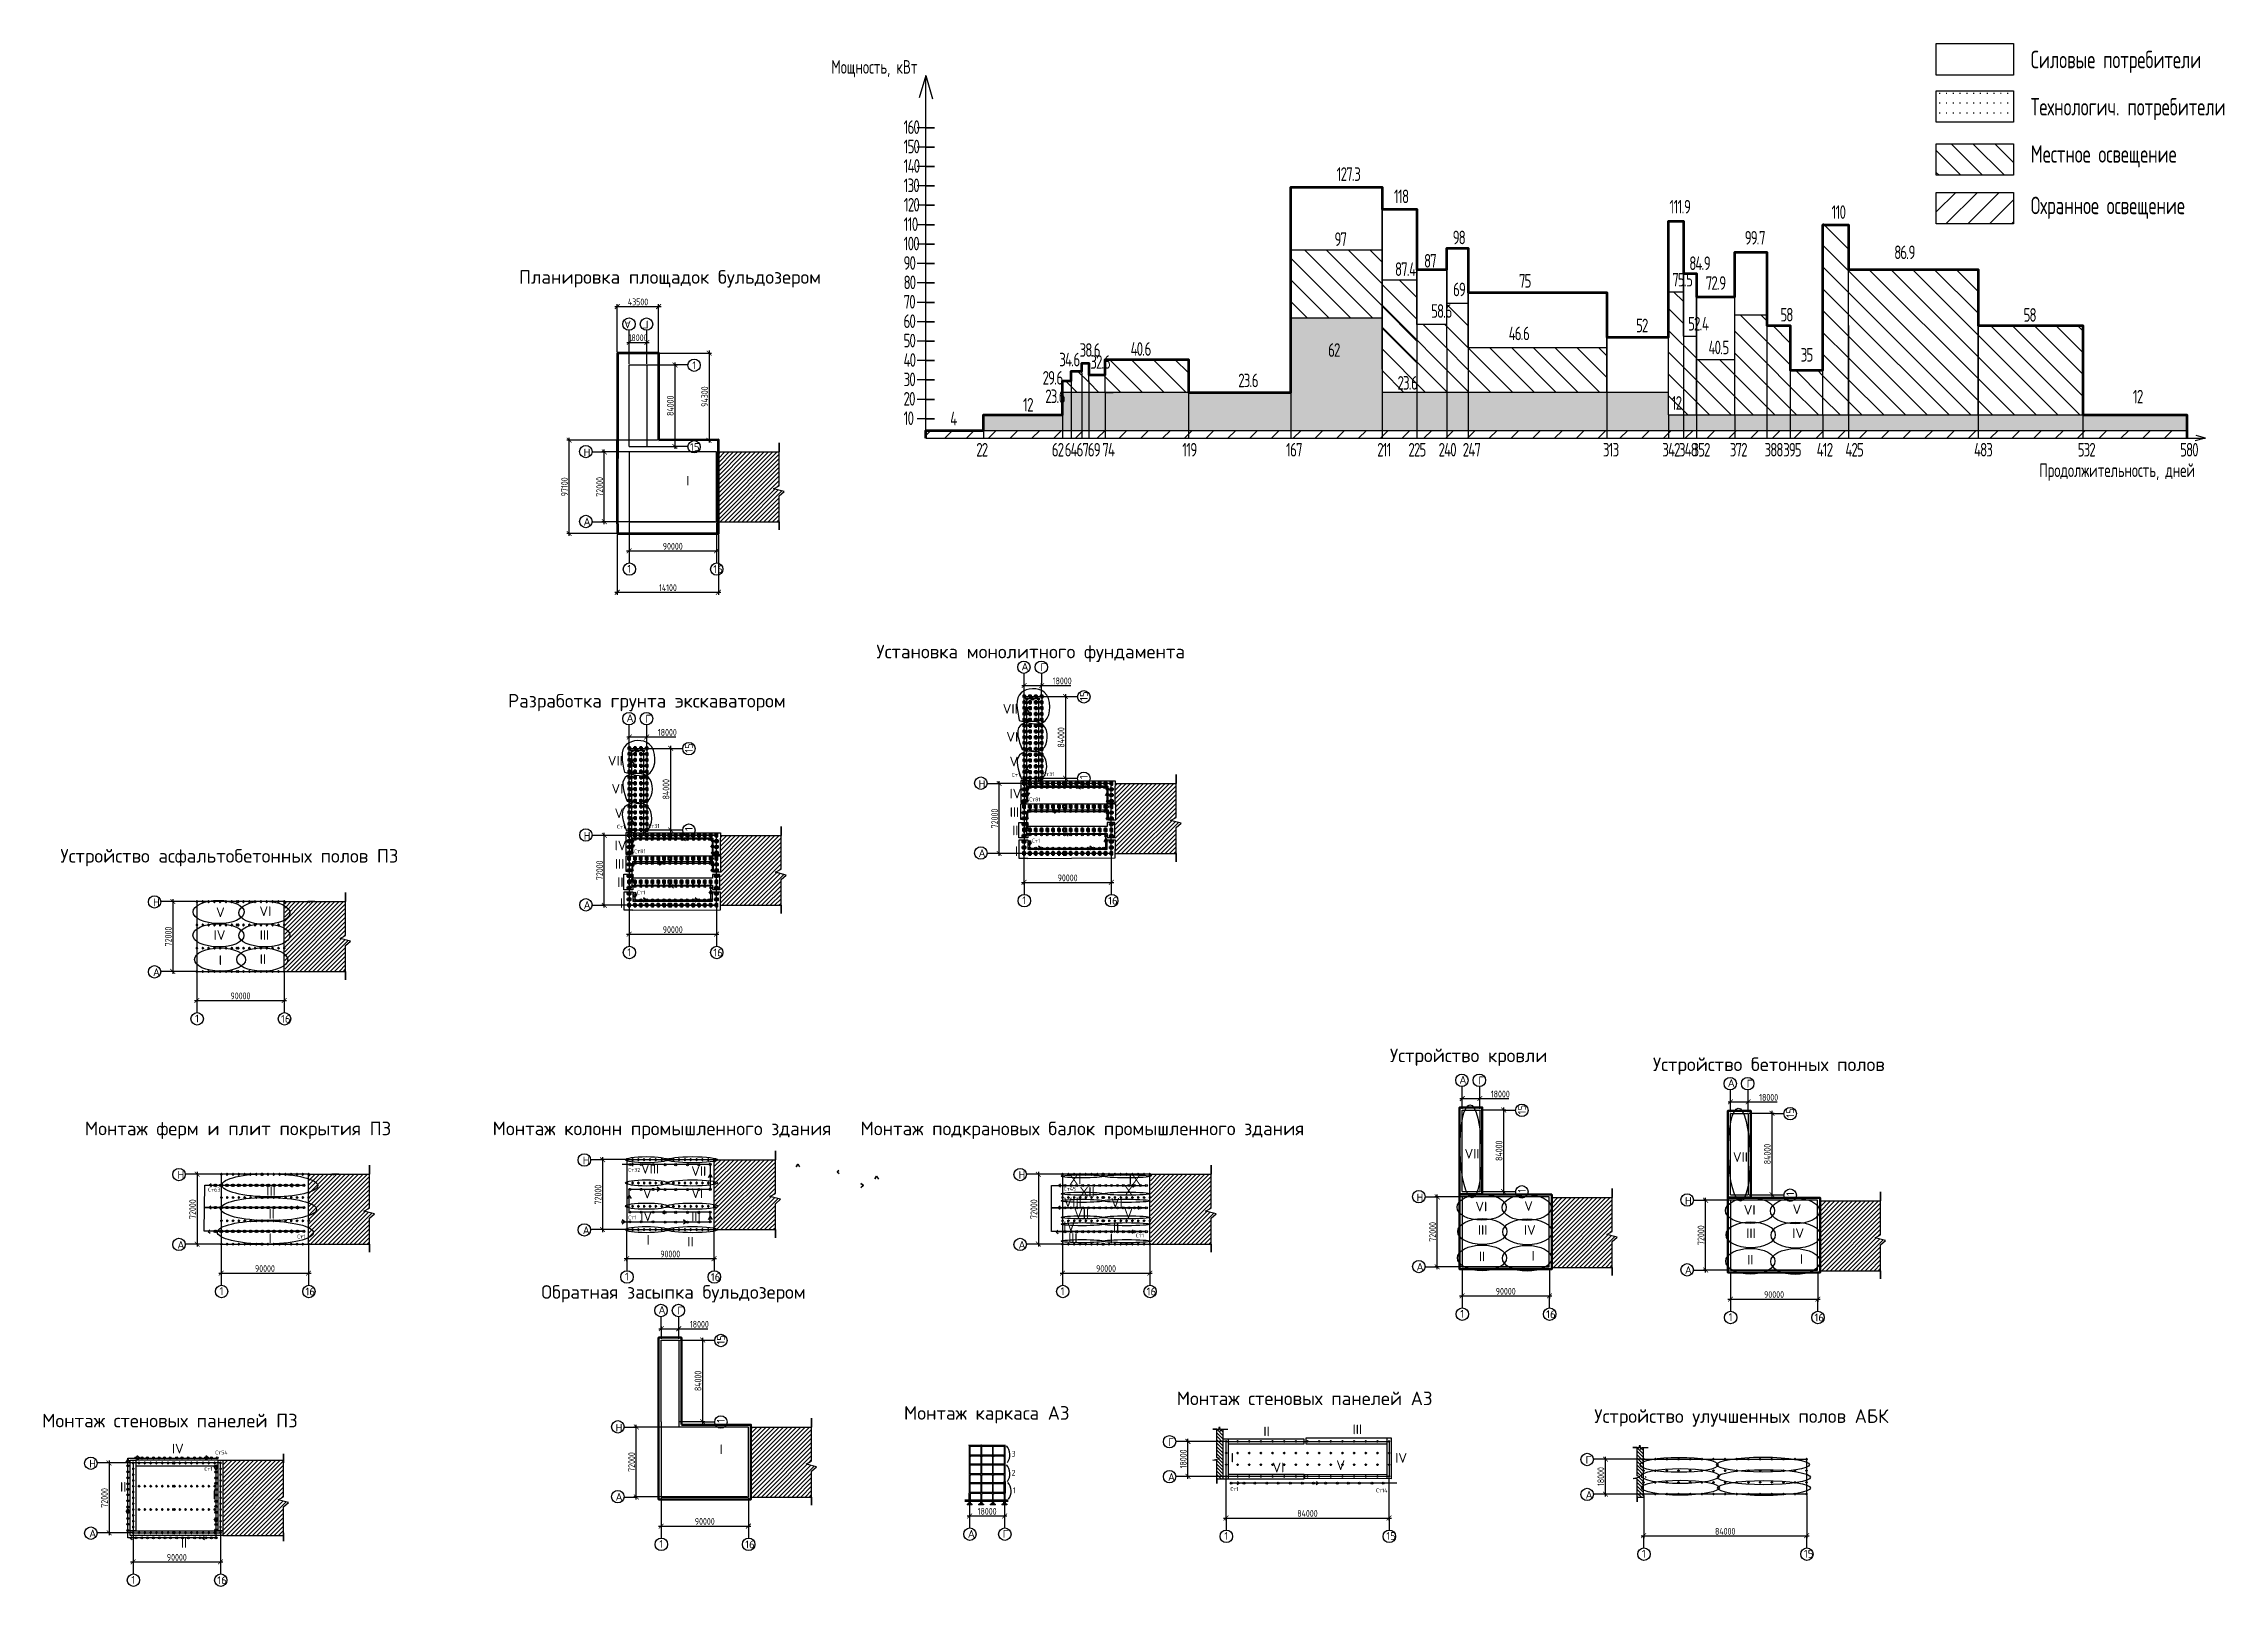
# Paper-space layout 'захватки' of a CAD drawing. Header units: millimetres. Extents: x 42 to 1165, y 6 to 801.
import ezdxf

# ---------------------------------------------------------------- set-up
doc = ezdxf.new("R2010")
doc.units = ezdxf.units.MM
doc.header["$LTSCALE"] = 0.5
doc.linetypes.add('ACAD_ISO10W100', pattern=[18, 12, -3, 0, -3])
doc.linetypes.add('JIS_02_4.0', pattern=[5.5, 4, -1.5])
for name, color, linetype in [('ЛИНИИ_045', 254, 'Continuous'), ('размеры', 7, 'Continuous'), ('тонкие', 7, 'Continuous')]:
    doc.layers.add(name, color=color, linetype=linetype)
for name, color, linetype, lineweight in [('ТОЛСТЫЕ', 1, 'Continuous', 50), ('ТОНКИЕе', 7, 'Continuous', 25), ('Я Тонкая', 2, 'Continuous', 15), ('Я Штриховая', 6, 'JIS_02_4.0', 15), ('яОсевая', 3, 'ACAD_ISO10W100', 15), ('яТолстая', 1, 'Continuous', 60), ('яШтриховая', 6, 'JIS_02_4.0', 15)]:
    doc.layers.add(name, color=color, linetype=linetype, lineweight=lineweight)
doc.styles.add('Наклонный', font='isocpeur.ttf', dxfattribs={"width": 0.7, "height": 3.5})
doc.styles.add('Наклонный 5', font='isocpeur.ttf', dxfattribs={"height": 7})
doc.dimstyles.new('СТРОИТЕЛЬНЫЙ', dxfattribs={"dimtxt": 3.5, "dimasz": 2.5, "dimexe": 1.25, "dimexo": 0.625, "dimtad": 1, "dimdec": 0, "dimlfac": 500, "dimdsep": 46, "dimtxsty": 'Наклонный', "dimblk1": 'ARCHTICK', "dimblk2": 'ARCHTICK', "dimsah": 1, "dimcen": 0, "dimdle": 1.25, "dimadec": 0, "dimazin": 0, "dimtfac": 0.75, "dimtdec": 0, "dimtmove": 0, "dimatfit": 3, "dimldrblk": 'ARCHTICK', "dimfxl": 1, "dimtolj": 1, "dimtzin": 0, "dimarcsym": 0})

psp = doc.layouts.new('захватки')

# ---------------------------------------------------------------- texts
at = {"layer": 'ТОНКИЕе', "attachment_point": 1}
for s, width, insert, char_height, style in [('Мощность, кВт', 91.113455, (447.5252, 792.0891), 7, 'Наклонный'), ('Силовые потребители', 116.606707, (1065.6662, 796.8956), 9, 'Наклонный'), ('Технологич. потребители', 116.606707, (1065.6662, 772.5651), 9, 'Наклонный'), ('{\\T0.8;160}', 6.718339, (484.7109, 761.0609), 7, 'Наклонный'), ('{\\T0.8;150}', 6.718339, (484.7109, 751.0609), 7, 'Наклонный'), ('Местное освещение', 116.606707, (1065.6662, 748.2346), 9, 'Наклонный'), ('{\\T0.8;140}', 6.718339, (484.7109, 741.0609), 7, 'Наклонный'), ('{\\T0.8;130}', 6.718339, (484.7109, 731.0609), 7, 'Наклонный'), ('{\\T0.8;127.3}', 6.718339, (707.9197, 736.8454), 7, 'Наклонный'), ('{\\T0.8;120}', 6.718339, (484.8517, 721.0609), 7, 'Наклонный'), ('{\\T0.8;118}', 6.718339, (737.4487, 725.3732), 7, 'Наклонный'), ('{\\T0.8;111.9}', 6.718339, (879.4561, 720.0502), 7, 'Наклонный'), ('Охранное освещение', 116.606707, (1065.6662, 721.6923), 9, 'Наклонный'), ('{\\T0.8;110}', 6.718339, (484.8048, 711.0609), 7, 'Наклонный'), ('{\\T0.8;110}', 6.718339, (962.9664, 717.2506), 7, 'Наклонный'), ('{\\T0.8;100}', 6.718339, (484.7579, 701.0609), 7, 'Наклонный'), ('{\\T0.8;97}', 6.718339, (706.8228, 703.3035), 7, 'Наклонный'), ('{\\T0.8;98}', 6.718339, (767.7293, 704.1926), 7, 'Наклонный'), ('{\\T0.8;99.7}', 6.718339, (918.2374, 704.0414), 7, 'Наклонный'), ('{\\T0.8;90}', 6.718339, (484.7109, 691.0609), 7, 'Наклонный'), ('{\\T0.8;87.4}', 6.718339, (737.9956, 687.8611), 7, 'Наклонный'), ('{\\T0.8;87}', 6.718339, (752.9647, 692.1741), 7, 'Наклонный'), ('{\\T0.8;84.9}', 6.718339, (889.6617, 690.9201), 7, 'Наклонный'), ('{\\T0.8;86.9}', 6.718339, (995.2773, 696.5495), 7, 'Наклонный'), ('{\\T0.8;80}', 6.718339, (484.7109, 681.0609), 7, 'Наклонный'), ('{\\T0.8;69}', 6.718339, (767.9115, 677.4242), 7, 'Наклонный'), ('{\\T0.8;75}', 6.718339, (801.85, 681.8524), 7, 'Наклонный'), ('{\\T0.8;75.5}', 6.718339, (880.8706, 682.435), 7, 'Наклонный'), ('{\\T0.8;72.9}', 6.718339, (898.1178, 680.7246), 7, 'Наклонный'), ('{\\T0.8;70}', 6.718339, (484.7109, 671.0609), 7, 'Наклонный'), ('{\\T0.8;58.6}', 6.718339, (756.6103, 666.3162), 7, 'Наклонный'), ('{\\T0.8;58}', 6.718339, (936.6075, 664.4118), 7, 'Наклонный'), ('{\\T0.8;58}', 6.718339, (1061.9552, 664.2706), 7, 'Наклонный'), ('{\\T0.8;60}', 6.718339, (484.7109, 661.0609), 7, 'Наклонный'), ('{\\T0.8;46.6}', 6.718339, (796.6014, 654.7615), 7, 'Наклонный'), ('{\\T0.8;52}', 6.718339, (862.209, 658.8397), 7, 'Наклонный'), ('{\\T0.8;52.4}', 6.718339, (889.0785, 659.751), 7, 'Наклонный'), ('{\\T0.8;40}', 6.718339, (484.7109, 641.0609), 7, 'Наклонный'), ('{\\T0.8;50}', 6.718339, (484.7109, 651.0609), 7, 'Наклонный'), ('{\\T0.8;34.6}', 6.718339, (564.9782, 641.2892), 7, 'Наклонный'), ('{\\T0.8;38.6}', 6.718339, (575.435, 646.2058), 7, 'Наклонный'), ('{\\T0.8;40.6}', 6.718339, (601.7334, 646.7521), 7, 'Наклонный'), ('{\\T0.8;62}', 6.718339, (703.5281, 646.2048), 7, 'Наклонный'), ('{\\T0.8;40.5}', 6.718339, (899.5757, 647.5163), 7, 'Наклонный'), ('{\\T0.8;35}', 6.718339, (947.1047, 643.7294), 7, 'Наклонный'), ('{\\T0.8;30}', 6.718339, (484.7579, 631.0609), 7, 'Наклонный'), ('{\\T0.8;29.6}', 6.718339, (556.3989, 631.8615), 7, 'Наклонный'), ('{\\T0.8;32.6}', 6.718339, (580.9678, 640.0145), 7, 'Наклонный'), ('{\\T0.8;23.6}', 6.718339, (657.1875, 630.5379), 7, 'Наклонный'), ('{\\T0.8;20}', 6.718339, (484.7109, 621.0609), 7, 'Наклонный'), ('{\\T0.8;23.6}', 6.718339, (557.7276, 622.351), 7, 'Наклонный'), ('{\\T0.8;23.6}', 6.718339, (739.2975, 629.2624), 7, 'Наклонный'), ('{\\T0.8;12}', 6.718339, (880.5791, 618.9315), 7, 'Наклонный'), ('{\\T0.8;12}', 6.718339, (1118.2666, 622.1789), 7, 'Наклонный'), ('{\\T0.8;10}', 6.718339, (484.7109, 611.0609), 7, 'Наклонный'), ('{\\T0.8;4}', 6.718339, (508.7716, 610.8788), 7, 'Наклонный'), ('{\\T0.8;12}', 6.718339, (546.3209, 617.9806), 7, 'Наклонный'), ('{\\T0.8;22}', 6.718339, (522.1794, 594.8296), 7, 'Наклонный'), ('{\\T0.8;62}', 6.718339, (561.1221, 594.8296), 7, 'Наклонный'), ('{\\T0.8;64}', 6.718339, (567.7472, 594.8296), 7, 'Наклонный'), ('{\\T0.8;67}', 6.718339, (573.8876, 594.8296), 7, 'Наклонный'), ('{\\T0.8;69}', 6.718339, (579.7048, 594.8296), 7, 'Наклонный'), ('{\\T0.8;74}', 6.718339, (587.1378, 594.8296), 7, 'Наклонный'), ('{\\T0.8;119}', 6.718339, (628.3428, 594.8296), 7, 'Наклонный'), ('{\\T0.8;167}', 7, (681.8588, 594.8296), 7, 'Наклонный'), ('{\\T0.8;211}', 6.718339, (728.8176, 594.8296), 7, 'Наклонный'), ('{\\T0.8;225}', 6.718339, (744.9029, 594.8296), 7, 'Наклонный'), ('{\\T0.8;240}', 6.718339, (760.4694, 594.8296), 7, 'Наклонный'), ('{\\T0.8;247}', 6.718339, (772.9226, 594.8296), 7, 'Наклонный'), ('{\\T0.8;313}', 6.718339, (845.1401, 594.8296), 7, 'Наклонный'), ('{\\T0.8;342}', 6.718339, (875.7541, 594.8296), 7, 'Наклонный'), ('{\\T0.8;348}', 6.718339, (884.3157, 594.8296), 7, 'Наклонный'), ('{\\T0.8;352}', 6.718339, (891.3206, 594.8296), 7, 'Наклонный'), ('{\\T0.8;372}', 6.718339, (910.5412, 594.8296), 7, 'Наклонный'), ('{\\T0.8;388}', 6.718339, (928.4467, 594.8296), 7, 'Наклонный'), ('{\\T0.8;395}', 6.718339, (938.0506, 594.8296), 7, 'Наклонный'), ('{\\T0.8;412}', 6.718339, (955.305, 594.8296), 7, 'Наклонный'), ('{\\T0.8;425}', 6.718339, (970.1178, 594.8296), 7, 'Наклонный'), ('{\\T0.8;483}', 6.718339, (1036.4221, 594.8296), 7, 'Наклонный'), ('{\\T0.8;532}', 6.718339, (1089.8572, 594.8296), 7, 'Наклонный'), ('{\\T0.8;580}', 6.718339, (1142.6501, 594.8296), 7, 'Наклонный'), ('Продолжительность, дней', 91.113455, (1070.0658, 584.2552), 7, 'Наклонный'), ('Ст1', 2.31845, (540.6325, 424.7526), 2, 'Наклонный 5'), ('Ст31', 2.31845, (556.7599, 425.1344), 2, 'Наклонный 5'), ('Ст81', 2.31845, (549.5027, 412.1175), 2, 'Наклонный 5'), ('Ст1', 2.31845, (337.1032, 398.0399), 2, 'Наклонный 5'), ('Ст31', 2.31845, (353.2305, 398.4216), 2, 'Наклонный 5'), ('Ст81', 2.31845, (345.9733, 385.4048), 2, 'Наклонный 5'), ('Ст1', 2.31845, (550.9549, 390.8912), 2, 'Наклонный 5'), ('Ст1', 2.31845, (347.4256, 364.1784), 2, 'Наклонный 5'), ('Ст32', 2.31845, (342.9054, 221.2251), 2, 'Наклонный 5'), ('Ст63', 2.31845, (126.3484, 211.0179), 2, 'Наклонный 5'), ('Ст45', 2.31845, (567.3638, 211.4426), 2, 'Наклонный 5'), ('Ст1', 2.31845, (342.9054, 196.7109), 2, 'Наклонный 5'), ('Ст1', 2.31845, (172.2748, 186.862), 2, 'Наклонный 5'), ('Ст1', 2.31845, (604.4507, 187.4172), 2, 'Наклонный 5'), ('Ст54', 2.31845, (130.0302, 75.6126), 2, 'Наклонный 5'), ('Ст1', 2.31845, (124.4278, 67.1605), 2, 'Наклонный 5'), ('Ст1', 2.31845, (653.1943, 56.7499), 2, 'Наклонный 5'), ('Ст14', 2.31845, (728.2981, 56.07), 2, 'Наклонный 5')]:
    psp.add_mtext_dynamic_manual_height_columns(s, width=width, gutter_width=35, heights=[0], dxfattribs=dict(at, insert=insert, char_height=char_height, style=style))
at = {"layer": 'ТОНКИЕе', "color": 0, "attachment_point": 1, "style": 'Наклонный 5'}
for s, width, insert, char_height in [('{\\Q0;Планировка площадок бульдозером}', 660.87029, (286.534, 683.8172), 7), ('{\\Q0;1}', 1.852732, (375.8238, 636.8135), 4), ('{\\Q0;Н}', 1.852732, (319.8111, 591.9089), 4), ('{\\Q0;15}', 4, (374.6902, 594.7161), 4), ('{\\Q0;I}', 12.735677, (372.807, 577.8845), 5), ('{\\Q0;А}', 1.852732, (319.8083, 556.2736), 4), ('{\\Q0;1}', 1.852732, (342.3764, 531.987), 4), ('{\\Q0;16}', 1.852732, (386.6538, 531.777), 4), ('{\\Q0;Установка монолитного фундамента}', 660.87029, (470.7415, 490.8099), 7), ('{\\Q0;Разработка грунта экскаватором}', 660.87029, (280.865, 465.4705), 7), ('{\\Q0;VII}', 12.735677, (535.8407, 460.2891), 5), ('{\\Q0;VI}', 12.735677, (537.7203, 445.8524), 5), ('{\\Q0;VII}', 12.735677, (332.3114, 433.5763), 5), ('{\\Q0;V}', 12.735677, (539.3502, 433.2026), 5), ('{\\Q0;VI}', 12.735677, (334.191, 419.1396), 5), ('{\\Q0;Н}', 1.852732, (523.3807, 421.0598), 4), ('{\\Q0;IV}', 12.735677, (539.349, 416.622), 5), ('{\\Q0;V}', 12.735677, (335.8209, 406.4898), 5), ('{\\Q0;III}', 12.735677, (539.4744, 407.1033), 5), ('{\\Q0;Н}', 1.852732, (319.8514, 394.347), 4), ('{\\Q0;II}', 12.735677, (540.7265, 397.6924), 5), ('{\\Q0;Устройство асфальтобетонных полов ПЗ}', 660.87029, (50.1888, 385.5449), 7), ('{\\Q0;IV}', 12.735677, (335.8197, 389.9092), 5), ('{\\Q0;А}', 1.852732, (523.378, 385.4244), 4), ('{\\Q0;I}', 12.735677, (542.1056, 386.9213), 5), ('{\\Q0;III}', 12.735677, (335.9451, 380.3906), 5), ('{\\Q0;II}', 12.735677, (337.1972, 370.9796), 5), ('{\\Q0;Н}', 1.852732, (97.8777, 360.1062), 4), ('{\\Q0;I}', 12.735677, (338.5763, 360.2085), 5), ('{\\Q0;1}', 1.852732, (545.9058, 361.1378), 4), ('{\\Q0;16}', 1.852732, (590.1832, 360.9279), 4), ('{\\Q0;V}', 12.735677, (130.3893, 355.4606), 5), ('{\\Q0;VI}', 12.735677, (152.7614, 355.9927), 5), ('{\\Q0;А}', 1.852732, (319.8486, 358.7117), 4), ('{\\Q0;IV}', 12.735677, (129.1464, 343.754), 5), ('{\\Q0;III}', 12.735677, (152.939, 343.754), 5), ('{\\Q0;I}', 12.735677, (131.8098, 330.8058), 5), ('{\\Q0;II}', 12.735677, (152.939, 331.3379), 5), ('{\\Q0;1}', 1.852732, (342.3764, 334.425), 4), ('{\\Q0;16}', 1.852732, (386.6538, 334.2151), 4), ('{\\Q0;А}', 1.852732, (97.8777, 324.1062), 4), ('{\\Q0;1}', 1.852732, (119.6097, 300.2474), 4), ('{\\Q0;16}', 1.852732, (163.8871, 300.0375), 4), ('{\\Q0;Устройство кровли}', 660.87029, (735.3996, 282.7208), 7), ('{\\Q0;Устройство бетонных полов}', 660.87029, (870.9503, 278.1387), 7), ('{\\Q0;Монтаж ферм и плит покрытия ПЗ}', 660.87029, (62.7831, 245.0658), 7), ('{\\Q0;Монтаж колонн промышленного здания}', 660.87029, (272.9555, 245.0658), 7), ('{\\Q0;Монтаж подкрановых балок промышленного здания}', 660.87029, (462.5626, 245.0658), 7), ('{\\Q0;Н}', 1.852732, (319.3969, 227.1046), 4), ('{\\Q0;VII}', 12.735677, (773.8518, 231.0594), 5), ('{\\Q0;VII}', 12.735677, (912.1484, 229.3643), 5), ('{\\Q0;Н}', 1.852732, (110.4719, 219.6271), 4), ('{\\Q0;VIII}', 12.735677, (349.393, 223.3305), 5), ('{\\Q0;VII}', 12.735677, (375.3007, 222.1267), 5), ('{\\Q0;Н}', 1.852732, (543.9868, 219.6271), 4), ('{\\Q0;XI}', 12.735677, (570.2397, 217.7398), 5), ('{\\Q0;IX}', 12.735677, (600.8176, 217.6425), 5), ('{\\Q0;III}', 12.735677, (156.3421, 211.8811), 5), ('{\\Q0;V}', 12.735677, (350.3972, 210.4903), 5), ('{\\Q0;VI}', 12.735677, (375.3007, 210.691), 5), ('{\\Q0;VIII}', 12.735677, (567.2146, 206.0439), 5), ('{\\Q0;XII}', 12.735677, (575.4983, 211.4165), 5), ('{\\Q0;VI}', 12.735677, (591.6005, 205.7465), 5), ('{\\Q0;Х}', 12.735677, (598.87, 212.0002), 5), ('{\\Q0;Н}', 1.852732, (749.1179, 207.9754), 4), ('{\\Q0;VI}', 12.735677, (779.4408, 203.8004), 5), ('{\\Q0;V}', 12.735677, (804.591, 204.1288), 5), ('{\\Q0;Н}', 1.852732, (887.4145, 206.2803), 4), ('{\\Q0;V}', 12.735677, (942.8876, 202.4337), 5), ('{\\Q0;II}', 12.735677, (157.4687, 200.063), 5), ('{\\Q0;А}', 1.852732, (319.3969, 191.1046), 4), ('{\\Q0;IV}', 12.735677, (349.0084, 198.783), 5), ('{\\Q0;III}', 12.735677, (375.3177, 198.783), 5), ('{\\Q0;IV}', 12.735677, (567.0929, 193.6838), 5), ('{\\Q0;VII}', 12.735677, (572.6014, 200.2097), 5), ('{\\Q0;II}', 12.735677, (592.6585, 192.7632), 5), ('{\\Q0;V}', 12.735677, (598.3831, 200.2292), 5), ('{\\Q0;III}', 12.735677, (780.7682, 191.7838), 5), ('{\\Q0;IV}', 12.735677, (804.4391, 191.7838), 5), ('{\\Q0;VI}', 12.735677, (917.7373, 202.1053), 5), ('{\\Q0;А}', 1.852732, (110.4719, 183.6271), 4), ('{\\Q0;I}', 12.735677, (157.5019, 187.5109), 5), ('{\\Q0;I}', 12.735677, (352.3087, 186.7054), 5), ('{\\Q0;II}', 12.735677, (373.3094, 185.7422), 5), ('{\\Q0;А}', 1.852732, (543.9868, 183.6271), 4), ('{\\Q0;III}', 12.735677, (569.578, 187.6503), 5), ('{\\Q0;I}', 12.735677, (591.0168, 187.3609), 5), ('{\\Q0;III}', 12.735677, (919.0648, 190.0887), 5), ('{\\Q0;IV}', 12.735677, (942.7356, 190.0887), 5), ('{\\Q0;А}', 1.852732, (749.1151, 172.3401), 4), ('{\\Q0;II}', 12.735677, (781.2614, 178.1543), 5), ('{\\Q0;I}', 12.735677, (808.3842, 178.4827), 5), ('{\\Q0;А}', 1.852732, (887.4117, 170.645), 4), ('{\\Q0;II}', 12.735677, (919.5579, 176.4592), 5), ('{\\Q0;I}', 12.735677, (946.6808, 176.7876), 5), ('{\\Q0;1}', 1.852732, (132.204, 159.7683), 4), ('{\\Q0;16}', 1.852732, (176.4814, 159.5583), 4), ('{\\Q0;Обратная засыпка бульдозером}', 660.87029, (298.0484, 160.812), 7), ('{\\Q0;1}', 1.852732, (341.1289, 167.2458), 4), ('{\\Q0;16}', 1.852732, (385.4063, 167.0358), 4), ('{\\Q0;1}', 1.852732, (565.7188, 159.7683), 4), ('{\\Q0;16}', 1.852732, (609.9962, 159.5583), 4), ('{\\Q0;1}', 1.852732, (771.6429, 148.0535), 4), ('{\\Q0;16}', 1.852732, (815.9203, 147.8435), 4), ('{\\Q0;1}', 1.852732, (909.9395, 146.3583), 4), ('{\\Q0;16}', 1.852732, (954.2169, 146.1484), 4), ('{\\Q0;Монтаж стеновых панелей АЗ}', 660.87029, (625.4983, 105.9959), 7), ('{\\Q0;Монтаж стеновых панелей ПЗ}', 660.87029, (40.7559, 94.5433), 7), ('{\\Q0;Монтаж каркаса АЗ}', 660.87029, (484.9416, 98.4839), 7), ('{\\Q0;Устройство улучшенных полов АБК}', 660.87029, (840.7373, 96.8465), 7), ('{\\Q0;IV}', 12.735677, (107.647, 79.1143), 5), ('{\\Q0;Н}', 1.852732, (336.3191, 89.3794), 4), ('{\\Q0;I}', 12.735677, (389.9016, 78.7618), 5), ('{\\Q0;Г}', 1.852732, (621.0007, 81.9598), 4), ('{\\Q0;II}', 12.735677, (670.1992, 87.9901), 5), ('{\\Q0;III}', 12.735677, (716.1776, 89.042), 5), ('{\\Q0;Н}', 1.852732, (65.0222, 70.8596), 4), ('3', 1.831485, (540.3743, 75.4345), 3), ('{\\Q0;I}', 12.735677, (653.3639, 74.4276), 5), ('{\\Q0;VI}', 12.735677, (674.8401, 69.35), 5), ('{\\Q0;V}', 12.735677, (707.7509, 70.5555), 5), ('{\\Q0;IV}', 12.735677, (738.1138, 74.3161), 5), ('{\\Q0;Г}', 1.852732, (836.2397, 72.8104), 4), ('{\\Q0;III}', 12.735677, (80.956, 59.3835), 5), ('2', 1.831485, (540.3747, 65.6465), 3), ('1', 1.831485, (541.0004, 56.574), 3), ('{\\Q0;А}', 1.852732, (621.0007, 63.9598), 4), ('{\\Q0;I}', 12.735677, (128.7197, 55.2821), 5), ('{\\Q0;А}', 1.852732, (336.3163, 53.7441), 4), ('{\\Q0;А}', 1.852732, (836.2397, 54.8104), 4), ('{\\Q0;А}', 1.852732, (65.0222, 34.8596), 4), ('{\\Q0;А}', 1.852732, (517.8712, 34.6911), 4), ('{\\Q0;Г}', 1.852732, (535.8712, 34.6911), 4), ('{\\Q0;II}', 12.735677, (112.2713, 30.4767), 5), ('{\\Q0;1}', 1.852732, (358.8441, 29.4575), 4), ('{\\Q0;16}', 1.852732, (403.1216, 29.2475), 4), ('{\\Q0;1}', 1.852732, (650.0146, 33.5646), 4), ('{\\Q0;15}', 1.852732, (733.5137, 33.5646), 4), ('{\\Q0;1}', 1.852732, (865.2536, 24.4153), 4), ('{\\Q0;15}', 1.852732, (948.7528, 24.4153), 4), ('{\\Q0;1}', 1.852732, (86.7542, 11.0008), 4), ('{\\Q0;16}', 1.852732, (131.0316, 10.7909), 4)]:
    psp.add_mtext_dynamic_manual_height_columns(s, width=width, gutter_width=35, heights=[0], dxfattribs=dict(at, insert=insert, char_height=char_height))
at = {"layer": 'ТОНКИЕе', "color": 0, "char_height": 4, "style": 'Наклонный 5'}
for s, width, insert, attachment_point, rotation in [('{\\Q0;А}', 1.852732, (344.3037, 653.8709), 1, 180), ('{\\Q0;Г}', 1.852732, (353.3037, 653.8709), 1, 180), ('{\\Q0;А}', 1.852732, (545.5103, 481.5733), 1, 359.6552081), ('{\\Q0;Г}', 1.852732, (555.2244, 481.2328), 1, 359.6552081), ('{\\Q0;15}', 4, (579.6573, 461.9253), 7, 90), ('{\\Q0;А}', 1.852732, (341.981, 455.0725), 1, 359.6552081), ('{\\Q0;Г}', 1.852732, (351.6951, 454.732), 1, 359.6552081), ('{\\Q0;15}', 4, (376.128, 435.2125), 7, 90), ('{\\Q0;1}', 1.852732, (579.6335, 421.5961), 7, 90), ('{\\Q0;1}', 1.852732, (376.1042, 394.8834), 7, 90), ('{\\Q0;1}', 1.852732, (181.5859, 357.4776), 7, 90), ('{\\Q0;А}', 1.852732, (771.2475, 268.701), 1, 359.6552081), ('{\\Q0;Г}', 1.852732, (780.9616, 268.3605), 1, 359.6552081), ('{\\Q0;А}', 1.852732, (909.544, 267.0058), 1, 359.6552081), ('{\\Q0;Г}', 1.852732, (919.2581, 266.6653), 1, 359.6552081), ('{\\Q0;15}', 4, (805.3945, 248.841), 7, 90), ('{\\Q0;15}', 4, (943.691, 247.1458), 7, 90), ('{\\Q0;1}', 1.852732, (193.8802, 216.9985), 7, 90), ('{\\Q0;1}', 1.852732, (805.3707, 208.5118), 7, 90), ('{\\Q0;1}', 1.852732, (943.6672, 206.8166), 7, 90), ('{\\Q0;А}', 1.852732, (358.4487, 150.105), 1, 359.6552081), ('{\\Q0;Г}', 1.852732, (368.1628, 149.7645), 1, 359.6552081), ('{\\Q0;15}', 4, (392.5957, 130.245), 7, 90), ('{\\Q0;1}', 1.852732, (392.5719, 89.9158), 7, 90)]:
    psp.add_mtext_dynamic_manual_height_columns(s, width=width, gutter_width=35, heights=[0], dxfattribs=dict(at, insert=insert, attachment_point=attachment_point, rotation=rotation))

# ---------------------------------------------------------------- blocks, each defined once
blk = doc.blocks.new('_ArchTick')
at = {"color": 0, "linetype": 'ByBlock', "const_width": 0.15}
blk.add_lwpolyline([(-0.5, -0.5), (0.5, 0.5)], dxfattribs=at)
blk = doc.blocks.new('*D763')
at = {"layer": 'Defpoints', "color": 0}
for p in [(343.3, 554.2), (388.3, 554.2), (388.3, 539.2)]:
    blk.add_point(p, dxfattribs=at)
at = {"layer": 'размеры', "color": 0, "lineweight": -2}
for p, q in [((343.3, 553.6), (343.3, 538)), ((388.3, 553.6), (388.3, 538)), ((342, 539.2), (389.5, 539.2))]:
    blk.add_line(p, q, dxfattribs=at)
at = {"layer": 'размеры', "color": 0, "lineweight": -2, "xscale": 2.5, "yscale": 2.5, "zscale": 2.5, "rotation": 180}
blk.add_blockref('_ArchTick', (343.3, 539.2), dxfattribs=at)
at = {"layer": 'размеры', "color": 0, "lineweight": -2, "xscale": 2.5, "yscale": 2.5, "zscale": 2.5}
blk.add_blockref('_ArchTick', (388.3, 539.2), dxfattribs=at)
at = {"layer": 'размеры', "color": 0, "insert": (365.8, 541.6), "char_height": 3.5, "attachment_point": 5, "style": 'Наклонный'}
blk.add_mtext('\\A1;90000', dxfattribs=at)
blk = doc.blocks.new('*D764')
at = {"layer": 'Defpoints', "color": 0}
for p in [(330.5, 590.2), (388.3, 590.2), (388.3, 554.2)]:
    blk.add_point(p, dxfattribs=at)
at = {"layer": 'размеры', "color": 0, "lineweight": -2}
for p, q in [((387.7, 590.2), (329.2, 590.2)), ((330.5, 552.9), (330.5, 591.4)), ((387.7, 554.2), (329.2, 554.2))]:
    blk.add_line(p, q, dxfattribs=at)
at = {"layer": 'размеры', "color": 0, "lineweight": -2, "xscale": 2.5, "yscale": 2.5, "zscale": 2.5}
for p, rotation in [((330.5, 590.2), 90), ((330.5, 554.2), 270)]:
    blk.add_blockref('_ArchTick', p, dxfattribs=dict(at, rotation=rotation))
at = {"layer": 'размеры', "color": 0, "insert": (328.1, 572.2), "char_height": 3.5, "attachment_point": 5, "rotation": 90, "style": 'Наклонный'}
blk.add_mtext('\\A1;72000', dxfattribs=at)
blk = doc.blocks.new('*D765')
at = {"layer": 'Defpoints', "color": 0}
for p in [(337.2, 548.1), (389.3, 548.1), (389.3, 517.9)]:
    blk.add_point(p, dxfattribs=at)
at = {"layer": 'размеры', "color": 0, "lineweight": -2}
for p, q in [((337.2, 547.5), (337.2, 516.6)), ((389.3, 547.5), (389.3, 516.6)), ((336, 517.9), (390.5, 517.9))]:
    blk.add_line(p, q, dxfattribs=at)
at = {"layer": 'размеры', "color": 0, "lineweight": -2, "xscale": 2.5, "yscale": 2.5, "zscale": 2.5, "rotation": 180}
blk.add_blockref('_ArchTick', (337.2, 517.9), dxfattribs=at)
at = {"layer": 'размеры', "color": 0, "lineweight": -2, "xscale": 2.5, "yscale": 2.5, "zscale": 2.5}
blk.add_blockref('_ArchTick', (389.3, 517.9), dxfattribs=at)
at = {"layer": 'размеры', "color": 0, "insert": (363.3, 520.2), "char_height": 3.5, "attachment_point": 5, "style": 'Наклонный'}
blk.add_mtext('\\A1;14100', dxfattribs=at)
blk = doc.blocks.new('*D766')
at = {"layer": 'Defpoints', "color": 0}
for p in [(312.4, 596.2), (358.5, 596.2), (337.2, 548.1)]:
    blk.add_point(p, dxfattribs=at)
at = {"layer": 'размеры', "color": 0, "lineweight": -2}
for p, q in [((357.9, 596.2), (311.2, 596.2)), ((312.4, 546.9), (312.4, 597.5)), ((336.6, 548.1), (311.2, 548.1))]:
    blk.add_line(p, q, dxfattribs=at)
at = {"layer": 'размеры', "color": 0, "lineweight": -2, "xscale": 2.5, "yscale": 2.5, "zscale": 2.5}
for p, rotation in [((312.4, 596.2), 90), ((312.4, 548.1), 270)]:
    blk.add_blockref('_ArchTick', p, dxfattribs=dict(at, rotation=rotation))
at = {"layer": 'размеры', "color": 0, "insert": (310, 572.2), "char_height": 3.5, "attachment_point": 5, "rotation": 90, "style": 'Наклонный'}
blk.add_mtext('\\A1;97100', dxfattribs=at)
blk = doc.blocks.new('*D767')
at = {"layer": 'Defpoints', "color": 0}
for p in [(343.4, 635), (343.4, 593), (366.9, 593)]:
    blk.add_point(p, dxfattribs=at)
at = {"layer": 'размеры', "color": 0, "lineweight": -2}
for p, q in [((344, 635), (368.2, 635)), ((366.9, 636.2), (366.9, 591.7)), ((344, 593), (368.2, 593))]:
    blk.add_line(p, q, dxfattribs=at)
at = {"layer": 'размеры', "color": 0, "lineweight": -2, "xscale": 2.5, "yscale": 2.5, "zscale": 2.5}
for p, rotation in [((366.9, 635), 90), ((366.9, 593), 270)]:
    blk.add_blockref('_ArchTick', p, dxfattribs=dict(at, rotation=rotation))
at = {"layer": 'размеры', "color": 0, "insert": (364.5, 614), "char_height": 3.5, "attachment_point": 5, "rotation": 90, "style": 'Наклонный'}
blk.add_mtext('\\A1;84000', dxfattribs=at)
blk = doc.blocks.new('*D768')
at = {"layer": 'Defpoints', "color": 0}
for p in [(352.4, 646.6), (343.4, 635), (352.4, 635)]:
    blk.add_point(p, dxfattribs=at)
at = {"layer": 'размеры', "color": 0, "lineweight": -2}
for p, q in [((342.1, 646.6), (353.6, 646.6)), ((343.4, 635.6), (343.4, 647.9)), ((352.4, 635.6), (352.4, 647.9))]:
    blk.add_line(p, q, dxfattribs=at)
at = {"layer": 'размеры', "color": 0, "lineweight": -2, "xscale": 2.5, "yscale": 2.5, "zscale": 2.5, "rotation": 180}
blk.add_blockref('_ArchTick', (343.4, 646.6), dxfattribs=at)
at = {"layer": 'размеры', "color": 0, "lineweight": -2, "xscale": 2.5, "yscale": 2.5, "zscale": 2.5}
blk.add_blockref('_ArchTick', (352.4, 646.6), dxfattribs=at)
at = {"layer": 'размеры', "color": 0, "insert": (347.9, 649), "char_height": 3.5, "attachment_point": 5, "style": 'Наклонный'}
blk.add_mtext('\\A1;18000', dxfattribs=at)
blk = doc.blocks.new('*D745')
at = {"layer": 'Defpoints', "color": 0}
for p in [(337.2, 641.1), (358.5, 596.2), (384.5, 596.2)]:
    blk.add_point(p, dxfattribs=at)
at = {"layer": 'размеры', "color": 0, "lineweight": -2}
for p, q in [((337.9, 641.1), (385.8, 641.1)), ((384.5, 642.4), (384.5, 595)), ((359.2, 596.2), (385.8, 596.2))]:
    blk.add_line(p, q, dxfattribs=at)
at = {"layer": 'размеры', "color": 0, "lineweight": -2, "xscale": 2.5, "yscale": 2.5, "zscale": 2.5}
for p, rotation in [((384.5, 641.1), 90), ((384.5, 596.2), 270)]:
    blk.add_blockref('_ArchTick', p, dxfattribs=dict(at, rotation=rotation))
at = {"layer": 'размеры', "color": 0, "insert": (382.2, 618.7), "char_height": 3.5, "attachment_point": 5, "rotation": 90, "style": 'Наклонный'}
blk.add_mtext('\\A1;94300', dxfattribs=at)
blk = doc.blocks.new('*D746')
at = {"layer": 'Defpoints', "color": 0}
for p in [(358.5, 665.1), (337.2, 641.1), (358.5, 641.1)]:
    blk.add_point(p, dxfattribs=at)
at = {"layer": 'размеры', "color": 0, "lineweight": -2}
for p, q in [((336, 665.1), (359.8, 665.1)), ((337.2, 641.8), (337.2, 666.3)), ((358.5, 641.8), (358.5, 666.3))]:
    blk.add_line(p, q, dxfattribs=at)
at = {"layer": 'размеры', "color": 0, "lineweight": -2, "xscale": 2.5, "yscale": 2.5, "zscale": 2.5, "rotation": 180}
blk.add_blockref('_ArchTick', (337.2, 665.1), dxfattribs=at)
at = {"layer": 'размеры', "color": 0, "lineweight": -2, "xscale": 2.5, "yscale": 2.5, "zscale": 2.5}
blk.add_blockref('_ArchTick', (358.5, 665.1), dxfattribs=at)
at = {"layer": 'размеры', "color": 0, "insert": (347.9, 667.5), "char_height": 3.5, "attachment_point": 5, "style": 'Наклонный'}
blk.add_mtext('\\A1;43500', dxfattribs=at)
blk = doc.blocks.new('*D747')
at = {"layer": 'Defpoints', "color": 0}
for p in [(343.3, 356.6), (388.3, 356.6), (388.3, 341.7)]:
    blk.add_point(p, dxfattribs=at)
at = {"layer": 'размеры', "color": 0, "lineweight": -2}
for p, q in [((343.3, 356), (343.3, 340.4)), ((388.3, 356), (388.3, 340.4)), ((342, 341.7), (389.5, 341.7))]:
    blk.add_line(p, q, dxfattribs=at)
at = {"layer": 'размеры', "color": 0, "lineweight": -2, "xscale": 2.5, "yscale": 2.5, "zscale": 2.5, "rotation": 180}
blk.add_blockref('_ArchTick', (343.3, 341.7), dxfattribs=at)
at = {"layer": 'размеры', "color": 0, "lineweight": -2, "xscale": 2.5, "yscale": 2.5, "zscale": 2.5}
blk.add_blockref('_ArchTick', (388.3, 341.7), dxfattribs=at)
at = {"layer": 'размеры', "color": 0, "insert": (365.8, 344), "char_height": 3.5, "attachment_point": 5, "style": 'Наклонный'}
blk.add_mtext('\\A1;90000', dxfattribs=at)
blk = doc.blocks.new('*D748')
at = {"layer": 'Defpoints', "color": 0}
for p in [(352.4, 437.4), (352.4, 395.4), (364.7, 395.4)]:
    blk.add_point(p, dxfattribs=at)
at = {"layer": 'размеры', "color": 0, "lineweight": -2}
for p, q in [((364.7, 438.7), (364.7, 394.2)), ((353, 437.4), (366, 437.4)), ((353, 395.4), (366, 395.4))]:
    blk.add_line(p, q, dxfattribs=at)
at = {"layer": 'размеры', "color": 0, "lineweight": -2, "xscale": 2.5, "yscale": 2.5, "zscale": 2.5}
for p, rotation in [((364.7, 437.4), 90), ((364.7, 395.4), 270)]:
    blk.add_blockref('_ArchTick', p, dxfattribs=dict(at, rotation=rotation))
at = {"layer": 'размеры', "color": 0, "insert": (362.3, 416.4), "char_height": 3.5, "attachment_point": 5, "rotation": 90, "style": 'Наклонный'}
blk.add_mtext('\\A1;84000', dxfattribs=at)
blk = doc.blocks.new('*D749')
at = {"layer": 'Defpoints', "color": 0}
for p in [(342, 189.5), (387, 189.5), (387, 174.5)]:
    blk.add_point(p, dxfattribs=at)
at = {"layer": 'размеры', "color": 0, "lineweight": -2}
for p, q in [((342, 188.8), (342, 173.2)), ((387, 188.8), (387, 173.2)), ((340.8, 174.5), (388.3, 174.5))]:
    blk.add_line(p, q, dxfattribs=at)
at = {"layer": 'размеры', "color": 0, "lineweight": -2, "xscale": 2.5, "yscale": 2.5, "zscale": 2.5, "rotation": 180}
blk.add_blockref('_ArchTick', (342, 174.5), dxfattribs=at)
at = {"layer": 'размеры', "color": 0, "lineweight": -2, "xscale": 2.5, "yscale": 2.5, "zscale": 2.5}
blk.add_blockref('_ArchTick', (387, 174.5), dxfattribs=at)
at = {"layer": 'размеры', "color": 0, "insert": (364.5, 176.9), "char_height": 3.5, "attachment_point": 5, "style": 'Наклонный'}
blk.add_mtext('\\A1;90000', dxfattribs=at)
blk = doc.blocks.new('*D750')
at = {"layer": 'Defpoints', "color": 0}
for p in [(359.8, 51.7), (404.8, 51.7), (404.8, 36.7)]:
    blk.add_point(p, dxfattribs=at)
at = {"layer": 'размеры', "color": 0, "lineweight": -2}
for p, q in [((359.8, 51), (359.8, 35.4)), ((404.8, 51), (404.8, 35.4)), ((358.5, 36.7), (406, 36.7))]:
    blk.add_line(p, q, dxfattribs=at)
at = {"layer": 'размеры', "color": 0, "lineweight": -2, "xscale": 2.5, "yscale": 2.5, "zscale": 2.5, "rotation": 180}
blk.add_blockref('_ArchTick', (359.8, 36.7), dxfattribs=at)
at = {"layer": 'размеры', "color": 0, "lineweight": -2, "xscale": 2.5, "yscale": 2.5, "zscale": 2.5}
blk.add_blockref('_ArchTick', (404.8, 36.7), dxfattribs=at)
at = {"layer": 'размеры', "color": 0, "insert": (382.3, 39.1), "char_height": 3.5, "attachment_point": 5, "style": 'Наклонный'}
blk.add_mtext('\\A1;90000', dxfattribs=at)
blk = doc.blocks.new('*D751')
at = {"layer": 'Defpoints', "color": 0}
for p in [(342, 225.5), (329.6, 189.5), (342, 189.5)]:
    blk.add_point(p, dxfattribs=at)
at = {"layer": 'размеры', "color": 0, "lineweight": -2}
for p, q in [((341.4, 225.5), (328.4, 225.5)), ((329.6, 226.7), (329.6, 188.2)), ((341.4, 189.5), (328.4, 189.5))]:
    blk.add_line(p, q, dxfattribs=at)
at = {"layer": 'размеры', "color": 0, "lineweight": -2, "xscale": 2.5, "yscale": 2.5, "zscale": 2.5}
for p, rotation in [((329.6, 225.5), 90), ((329.6, 189.5), 270)]:
    blk.add_blockref('_ArchTick', p, dxfattribs=dict(at, rotation=rotation))
at = {"layer": 'размеры', "color": 0, "insert": (327.3, 207.5), "char_height": 3.5, "attachment_point": 5, "rotation": 90, "style": 'Наклонный'}
blk.add_mtext('\\A1;72000', dxfattribs=at)
blk = doc.blocks.new('*D752')
at = {"layer": 'Defpoints', "color": 0}
for p in [(566.6, 182), (611.6, 182), (611.6, 167)]:
    blk.add_point(p, dxfattribs=at)
at = {"layer": 'размеры', "color": 0, "lineweight": -2}
for p, q in [((566.6, 181.4), (566.6, 165.8)), ((611.6, 181.4), (611.6, 165.8)), ((565.4, 167), (612.9, 167))]:
    blk.add_line(p, q, dxfattribs=at)
at = {"layer": 'размеры', "color": 0, "lineweight": -2, "xscale": 2.5, "yscale": 2.5, "zscale": 2.5, "rotation": 180}
blk.add_blockref('_ArchTick', (566.6, 167), dxfattribs=at)
at = {"layer": 'размеры', "color": 0, "lineweight": -2, "xscale": 2.5, "yscale": 2.5, "zscale": 2.5}
blk.add_blockref('_ArchTick', (611.6, 167), dxfattribs=at)
at = {"layer": 'размеры', "color": 0, "insert": (589.1, 169.4), "char_height": 3.5, "attachment_point": 5, "style": 'Наклонный'}
blk.add_mtext('\\A1;90000', dxfattribs=at)
blk = doc.blocks.new('*D753')
at = {"layer": 'Defpoints', "color": 0}
for p in [(566.6, 218), (554.2, 182), (566.6, 182)]:
    blk.add_point(p, dxfattribs=at)
at = {"layer": 'размеры', "color": 0, "lineweight": -2}
for p, q in [((566, 218), (553, 218)), ((554.2, 219.2), (554.2, 180.7)), ((566, 182), (553, 182))]:
    blk.add_line(p, q, dxfattribs=at)
at = {"layer": 'размеры', "color": 0, "lineweight": -2, "xscale": 2.5, "yscale": 2.5, "zscale": 2.5}
for p, rotation in [((554.2, 218), 90), ((554.2, 182), 270)]:
    blk.add_blockref('_ArchTick', p, dxfattribs=dict(at, rotation=rotation))
at = {"layer": 'размеры', "color": 0, "insert": (551.9, 200), "char_height": 3.5, "attachment_point": 5, "rotation": 90, "style": 'Наклонный'}
blk.add_mtext('\\A1;72000', dxfattribs=at)
blk = doc.blocks.new('*D755')
at = {"layer": 'Defpoints', "color": 0}
for p in [(133.1, 182), (178.1, 182), (178.1, 167)]:
    blk.add_point(p, dxfattribs=at)
at = {"layer": 'размеры', "color": 0, "lineweight": -2}
for p, q in [((133.1, 181.4), (133.1, 165.8)), ((178.1, 181.4), (178.1, 165.8)), ((131.9, 167), (179.4, 167))]:
    blk.add_line(p, q, dxfattribs=at)
at = {"layer": 'размеры', "color": 0, "lineweight": -2, "xscale": 2.5, "yscale": 2.5, "zscale": 2.5, "rotation": 180}
blk.add_blockref('_ArchTick', (133.1, 167), dxfattribs=at)
at = {"layer": 'размеры', "color": 0, "lineweight": -2, "xscale": 2.5, "yscale": 2.5, "zscale": 2.5}
blk.add_blockref('_ArchTick', (178.1, 167), dxfattribs=at)
at = {"layer": 'размеры', "color": 0, "insert": (155.6, 169.4), "char_height": 3.5, "attachment_point": 5, "style": 'Наклонный'}
blk.add_mtext('\\A1;90000', dxfattribs=at)
blk = doc.blocks.new('*D756')
at = {"layer": 'Defpoints', "color": 0}
for p in [(133.1, 218), (120.7, 182), (133.1, 182)]:
    blk.add_point(p, dxfattribs=at)
at = {"layer": 'размеры', "color": 0, "lineweight": -2}
for p, q in [((132.5, 218), (119.5, 218)), ((120.7, 219.2), (120.7, 180.7)), ((132.5, 182), (119.5, 182))]:
    blk.add_line(p, q, dxfattribs=at)
at = {"layer": 'размеры', "color": 0, "lineweight": -2, "xscale": 2.5, "yscale": 2.5, "zscale": 2.5}
for p, rotation in [((120.7, 218), 90), ((120.7, 182), 270)]:
    blk.add_blockref('_ArchTick', p, dxfattribs=dict(at, rotation=rotation))
at = {"layer": 'размеры', "color": 0, "insert": (118.3, 200), "char_height": 3.5, "attachment_point": 5, "rotation": 90, "style": 'Наклонный'}
blk.add_mtext('\\A1;72000', dxfattribs=at)
blk = doc.blocks.new('*D757')
at = {"layer": 'Defpoints', "color": 0}
for p in [(87.7, 33.2), (132.7, 33.2), (132.7, 18.2)]:
    blk.add_point(p, dxfattribs=at)
at = {"layer": 'размеры', "color": 0, "lineweight": -2}
for p, q in [((87.7, 32.6), (87.7, 17)), ((132.7, 32.6), (132.7, 17)), ((86.4, 18.2), (133.9, 18.2))]:
    blk.add_line(p, q, dxfattribs=at)
at = {"layer": 'размеры', "color": 0, "lineweight": -2, "xscale": 2.5, "yscale": 2.5, "zscale": 2.5, "rotation": 180}
blk.add_blockref('_ArchTick', (87.7, 18.2), dxfattribs=at)
at = {"layer": 'размеры', "color": 0, "lineweight": -2, "xscale": 2.5, "yscale": 2.5, "zscale": 2.5}
blk.add_blockref('_ArchTick', (132.7, 18.2), dxfattribs=at)
at = {"layer": 'размеры', "color": 0, "insert": (110.2, 20.6), "char_height": 3.5, "attachment_point": 5, "style": 'Наклонный'}
blk.add_mtext('\\A1;90000', dxfattribs=at)
blk = doc.blocks.new('*D754')
at = {"layer": 'Defpoints', "color": 0}
for p in [(87.7, 69.2), (75.3, 33.2), (87.7, 33.2)]:
    blk.add_point(p, dxfattribs=at)
at = {"layer": 'размеры', "color": 0, "lineweight": -2}
for p, q in [((87, 69.2), (74, 69.2)), ((75.3, 70.5), (75.3, 32)), ((87, 33.2), (74, 33.2))]:
    blk.add_line(p, q, dxfattribs=at)
at = {"layer": 'размеры', "color": 0, "lineweight": -2, "xscale": 2.5, "yscale": 2.5, "zscale": 2.5}
for p, rotation in [((75.3, 69.2), 90), ((75.3, 33.2), 270)]:
    blk.add_blockref('_ArchTick', p, dxfattribs=dict(at, rotation=rotation))
at = {"layer": 'размеры', "color": 0, "insert": (72.9, 51.2), "char_height": 3.5, "attachment_point": 5, "rotation": 90, "style": 'Наклонный'}
blk.add_mtext('\\A1;72000', dxfattribs=at)
blk = doc.blocks.new('*D758')
at = {"layer": 'Defpoints', "color": 0}
for p in [(518.8, 45.2), (536.8, 45.2), (536.8, 41.9)]:
    blk.add_point(p, dxfattribs=at)
at = {"layer": 'размеры', "color": 0, "lineweight": -2}
for p, q in [((517.5, 41.9), (538, 41.9)), ((518.8, 44.6), (518.8, 40.7)), ((536.8, 44.6), (536.8, 40.7))]:
    blk.add_line(p, q, dxfattribs=at)
at = {"layer": 'размеры', "color": 0, "lineweight": -2, "xscale": 2.5, "yscale": 2.5, "zscale": 2.5, "rotation": 180}
blk.add_blockref('_ArchTick', (518.8, 41.9), dxfattribs=at)
at = {"layer": 'размеры', "color": 0, "lineweight": -2, "xscale": 2.5, "yscale": 2.5, "zscale": 2.5}
blk.add_blockref('_ArchTick', (536.8, 41.9), dxfattribs=at)
at = {"layer": 'размеры', "color": 0, "insert": (527.8, 44.3), "char_height": 3.5, "attachment_point": 5, "style": 'Наклонный'}
blk.add_mtext('\\A1;18000', dxfattribs=at)
blk = doc.blocks.new('*D759')
at = {"layer": 'Defpoints', "color": 0}
for p in [(650.9, 62.3), (734.9, 62.3), (734.9, 40.8)]:
    blk.add_point(p, dxfattribs=at)
at = {"layer": 'размеры', "color": 0, "lineweight": -2}
for p, q in [((650.9, 61.7), (650.9, 39.5)), ((734.9, 61.7), (734.9, 39.5)), ((649.7, 40.8), (736.2, 40.8))]:
    blk.add_line(p, q, dxfattribs=at)
at = {"layer": 'размеры', "color": 0, "lineweight": -2, "xscale": 2.5, "yscale": 2.5, "zscale": 2.5, "rotation": 180}
blk.add_blockref('_ArchTick', (650.9, 40.8), dxfattribs=at)
at = {"layer": 'размеры', "color": 0, "lineweight": -2, "xscale": 2.5, "yscale": 2.5, "zscale": 2.5}
blk.add_blockref('_ArchTick', (734.9, 40.8), dxfattribs=at)
at = {"layer": 'размеры', "color": 0, "insert": (692.9, 43.2), "char_height": 3.5, "attachment_point": 5, "style": 'Наклонный'}
blk.add_mtext('\\A1;84000', dxfattribs=at)
blk = doc.blocks.new('*D760')
at = {"layer": 'Defpoints', "color": 0}
for p in [(631.3, 80.3), (650.9, 80.3), (650.9, 62.3)]:
    blk.add_point(p, dxfattribs=at)
at = {"layer": 'размеры', "color": 0, "lineweight": -2}
for p, q in [((650.3, 80.3), (630, 80.3)), ((631.3, 61.1), (631.3, 81.6)), ((650.3, 62.3), (630, 62.3))]:
    blk.add_line(p, q, dxfattribs=at)
at = {"layer": 'размеры', "color": 0, "lineweight": -2, "xscale": 2.5, "yscale": 2.5, "zscale": 2.5}
for p, rotation in [((631.3, 80.3), 90), ((631.3, 62.3), 270)]:
    blk.add_blockref('_ArchTick', p, dxfattribs=dict(at, rotation=rotation))
at = {"layer": 'размеры', "color": 0, "insert": (628.9, 71.3), "char_height": 3.5, "attachment_point": 5, "rotation": 90, "style": 'Наклонный'}
blk.add_mtext('\\A1;18000', dxfattribs=at)
blk = doc.blocks.new('*D761')
at = {"layer": 'Defpoints', "color": 0}
for p in [(866.2, 53.2), (950.2, 53.2), (950.2, 31.7)]:
    blk.add_point(p, dxfattribs=at)
at = {"layer": 'размеры', "color": 0, "lineweight": -2}
for p, q in [((866.2, 52.5), (866.2, 30.4)), ((950.2, 52.5), (950.2, 30.4)), ((864.9, 31.7), (951.4, 31.7))]:
    blk.add_line(p, q, dxfattribs=at)
at = {"layer": 'размеры', "color": 0, "lineweight": -2, "xscale": 2.5, "yscale": 2.5, "zscale": 2.5, "rotation": 180}
blk.add_blockref('_ArchTick', (866.2, 31.7), dxfattribs=at)
at = {"layer": 'размеры', "color": 0, "lineweight": -2, "xscale": 2.5, "yscale": 2.5, "zscale": 2.5}
blk.add_blockref('_ArchTick', (950.2, 31.7), dxfattribs=at)
at = {"layer": 'размеры', "color": 0, "insert": (908.2, 34), "char_height": 3.5, "attachment_point": 5, "style": 'Наклонный'}
blk.add_mtext('\\A1;84000', dxfattribs=at)
blk = doc.blocks.new('*D762')
at = {"layer": 'Defpoints', "color": 0}
for p in [(846.5, 71.2), (866.2, 71.2), (866.2, 53.2)]:
    blk.add_point(p, dxfattribs=at)
at = {"layer": 'размеры', "color": 0, "lineweight": -2}
for p, q in [((865.5, 71.2), (845.2, 71.2)), ((846.5, 51.9), (846.5, 72.4)), ((865.5, 53.2), (845.2, 53.2))]:
    blk.add_line(p, q, dxfattribs=at)
at = {"layer": 'размеры', "color": 0, "lineweight": -2, "xscale": 2.5, "yscale": 2.5, "zscale": 2.5}
for p, rotation in [((846.5, 71.2), 90), ((846.5, 53.2), 270)]:
    blk.add_blockref('_ArchTick', p, dxfattribs=dict(at, rotation=rotation))
at = {"layer": 'размеры', "color": 0, "insert": (844.1, 62.2), "char_height": 3.5, "attachment_point": 5, "rotation": 90, "style": 'Наклонный'}
blk.add_mtext('\\A1;18000', dxfattribs=at)
blk = doc.blocks.new('*D769')
at = {"layer": 'Defpoints', "color": 0}
for p in [(772.6, 170.3), (817.6, 170.3), (817.6, 155.3)]:
    blk.add_point(p, dxfattribs=at)
at = {"layer": 'размеры', "color": 0, "lineweight": -2}
for p, q in [((772.6, 169.6), (772.6, 154)), ((817.6, 169.6), (817.6, 154)), ((771.3, 155.3), (818.8, 155.3))]:
    blk.add_line(p, q, dxfattribs=at)
at = {"layer": 'размеры', "color": 0, "lineweight": -2, "xscale": 2.5, "yscale": 2.5, "zscale": 2.5, "rotation": 180}
blk.add_blockref('_ArchTick', (772.6, 155.3), dxfattribs=at)
at = {"layer": 'размеры', "color": 0, "lineweight": -2, "xscale": 2.5, "yscale": 2.5, "zscale": 2.5}
blk.add_blockref('_ArchTick', (817.6, 155.3), dxfattribs=at)
at = {"layer": 'размеры', "color": 0, "insert": (795.1, 157.7), "char_height": 3.5, "attachment_point": 5, "style": 'Наклонный'}
blk.add_mtext('\\A1;90000', dxfattribs=at)
blk = doc.blocks.new('*D770')
at = {"layer": 'Defpoints', "color": 0}
for p in [(120.5, 322.5), (165.5, 322.5), (165.5, 307.5)]:
    blk.add_point(p, dxfattribs=at)
at = {"layer": 'размеры', "color": 0, "lineweight": -2}
for p, q in [((120.5, 321.8), (120.5, 306.2)), ((165.5, 321.8), (165.5, 306.2)), ((119.3, 307.5), (166.8, 307.5))]:
    blk.add_line(p, q, dxfattribs=at)
at = {"layer": 'размеры', "color": 0, "lineweight": -2, "xscale": 2.5, "yscale": 2.5, "zscale": 2.5, "rotation": 180}
blk.add_blockref('_ArchTick', (120.5, 307.5), dxfattribs=at)
at = {"layer": 'размеры', "color": 0, "lineweight": -2, "xscale": 2.5, "yscale": 2.5, "zscale": 2.5}
blk.add_blockref('_ArchTick', (165.5, 307.5), dxfattribs=at)
at = {"layer": 'размеры', "color": 0, "insert": (143, 309.9), "char_height": 3.5, "attachment_point": 5, "style": 'Наклонный'}
blk.add_mtext('\\A1;90000', dxfattribs=at)
blk = doc.blocks.new('*D771')
at = {"layer": 'Defpoints', "color": 0}
for p in [(120.5, 358.5), (108.1, 322.5), (120.5, 322.5)]:
    blk.add_point(p, dxfattribs=at)
at = {"layer": 'размеры', "color": 0, "lineweight": -2}
for p, q in [((108.1, 359.7), (108.1, 321.2)), ((119.9, 358.5), (106.9, 358.5)), ((119.9, 322.5), (106.9, 322.5))]:
    blk.add_line(p, q, dxfattribs=at)
at = {"layer": 'размеры', "color": 0, "lineweight": -2, "xscale": 2.5, "yscale": 2.5, "zscale": 2.5}
for p, rotation in [((108.1, 358.5), 90), ((108.1, 322.5), 270)]:
    blk.add_blockref('_ArchTick', p, dxfattribs=dict(at, rotation=rotation))
at = {"layer": 'размеры', "color": 0, "insert": (105.8, 340.5), "char_height": 3.5, "attachment_point": 5, "rotation": 90, "style": 'Наклонный'}
blk.add_mtext('\\A1;72000', dxfattribs=at)
blk = doc.blocks.new('*D772')
at = {"layer": 'Defpoints', "color": 0}
for p in [(546.8, 383.3), (591.8, 383.3), (591.8, 368.4)]:
    blk.add_point(p, dxfattribs=at)
at = {"layer": 'размеры', "color": 0, "lineweight": -2}
for p, q in [((546.8, 382.7), (546.8, 367.1)), ((591.8, 382.7), (591.8, 367.1)), ((545.6, 368.4), (593.1, 368.4))]:
    blk.add_line(p, q, dxfattribs=at)
at = {"layer": 'размеры', "color": 0, "lineweight": -2, "xscale": 2.5, "yscale": 2.5, "zscale": 2.5, "rotation": 180}
blk.add_blockref('_ArchTick', (546.8, 368.4), dxfattribs=at)
at = {"layer": 'размеры', "color": 0, "lineweight": -2, "xscale": 2.5, "yscale": 2.5, "zscale": 2.5}
blk.add_blockref('_ArchTick', (591.8, 368.4), dxfattribs=at)
at = {"layer": 'размеры', "color": 0, "insert": (569.3, 370.7), "char_height": 3.5, "attachment_point": 5, "style": 'Наклонный'}
blk.add_mtext('\\A1;90000', dxfattribs=at)
blk = doc.blocks.new('*D773')
at = {"layer": 'Defpoints', "color": 0}
for p in [(352.4, 443.3), (343.4, 437.4), (352.4, 437.4)]:
    blk.add_point(p, dxfattribs=at)
at = {"layer": 'размеры', "color": 0, "lineweight": -2}
for p, q in [((342.1, 443.3), (352.4, 443.3)), ((343.4, 438.1), (343.4, 444.6)), ((352.4, 438.1), (352.4, 444.6)), ((352.4, 443.3), (367.4, 443.3))]:
    blk.add_line(p, q, dxfattribs=at)
at = {"layer": 'размеры', "color": 0, "lineweight": -2, "xscale": 2.5, "yscale": 2.5, "zscale": 2.5, "rotation": 180}
blk.add_blockref('_ArchTick', (343.4, 443.3), dxfattribs=at)
at = {"layer": 'размеры', "color": 0, "lineweight": -2, "xscale": 2.5, "yscale": 2.5, "zscale": 2.5}
blk.add_blockref('_ArchTick', (352.4, 443.3), dxfattribs=at)
at = {"layer": 'размеры', "color": 0, "insert": (363, 445.7), "char_height": 3.5, "attachment_point": 5, "style": 'Наклонный'}
blk.add_mtext('\\A1;18000', dxfattribs=at)
blk = doc.blocks.new('*D774')
at = {"layer": 'Defpoints', "color": 0}
for p in [(546.9, 464.1), (555.9, 469.8), (555.9, 464.1)]:
    blk.add_point(p, dxfattribs=at)
at = {"layer": 'размеры', "color": 0, "lineweight": -2}
for p, q in [((545.7, 469.8), (555.9, 469.8)), ((546.9, 464.8), (546.9, 471.1)), ((555.9, 464.8), (555.9, 471.1)), ((555.9, 469.8), (571, 469.8))]:
    blk.add_line(p, q, dxfattribs=at)
at = {"layer": 'размеры', "color": 0, "lineweight": -2, "xscale": 2.5, "yscale": 2.5, "zscale": 2.5, "rotation": 180}
blk.add_blockref('_ArchTick', (546.9, 469.8), dxfattribs=at)
at = {"layer": 'размеры', "color": 0, "lineweight": -2, "xscale": 2.5, "yscale": 2.5, "zscale": 2.5}
blk.add_blockref('_ArchTick', (555.9, 469.8), dxfattribs=at)
at = {"layer": 'размеры', "color": 0, "insert": (566.5, 472.2), "char_height": 3.5, "attachment_point": 5, "style": 'Наклонный'}
blk.add_mtext('\\A1;18000', dxfattribs=at)
blk = doc.blocks.new('*D775')
at = {"layer": 'Defpoints', "color": 0}
for p in [(330.5, 392.6), (388.3, 392.6), (388.3, 356.6)]:
    blk.add_point(p, dxfattribs=at)
at = {"layer": 'размеры', "color": 0, "lineweight": -2}
for p, q in [((330.5, 355.4), (330.5, 393.9)), ((387.7, 392.6), (329.3, 392.6)), ((387.7, 356.6), (329.3, 356.6))]:
    blk.add_line(p, q, dxfattribs=at)
at = {"layer": 'размеры', "color": 0, "lineweight": -2, "xscale": 2.5, "yscale": 2.5, "zscale": 2.5}
for p, rotation in [((330.5, 392.6), 90), ((330.5, 356.6), 270)]:
    blk.add_blockref('_ArchTick', p, dxfattribs=dict(at, rotation=rotation))
at = {"layer": 'размеры', "color": 0, "insert": (328.1, 374.6), "char_height": 3.5, "attachment_point": 5, "rotation": 90, "style": 'Наклонный'}
blk.add_mtext('\\A1;72000', dxfattribs=at)
blk = doc.blocks.new('*D776')
at = {"layer": 'Defpoints', "color": 0}
for p in [(555.9, 464.1), (555.9, 422.1), (568.2, 422.1)]:
    blk.add_point(p, dxfattribs=at)
at = {"layer": 'размеры', "color": 0, "lineweight": -2}
for p, q in [((556.5, 464.1), (569.5, 464.1)), ((568.2, 465.4), (568.2, 420.9)), ((556.5, 422.1), (569.5, 422.1))]:
    blk.add_line(p, q, dxfattribs=at)
at = {"layer": 'размеры', "color": 0, "lineweight": -2, "xscale": 2.5, "yscale": 2.5, "zscale": 2.5}
for p, rotation in [((568.2, 464.1), 90), ((568.2, 422.1), 270)]:
    blk.add_blockref('_ArchTick', p, dxfattribs=dict(at, rotation=rotation))
at = {"layer": 'размеры', "color": 0, "insert": (565.9, 443.1), "char_height": 3.5, "attachment_point": 5, "rotation": 90, "style": 'Наклонный'}
blk.add_mtext('\\A1;84000', dxfattribs=at)
blk = doc.blocks.new('*D777')
at = {"layer": 'Defpoints', "color": 0}
for p in [(534, 419.3), (591.9, 419.3), (591.9, 383.3)]:
    blk.add_point(p, dxfattribs=at)
at = {"layer": 'размеры', "color": 0, "lineweight": -2}
for p, q in [((591.2, 419.3), (532.8, 419.3)), ((534, 382.1), (534, 420.6)), ((591.2, 383.3), (532.8, 383.3))]:
    blk.add_line(p, q, dxfattribs=at)
at = {"layer": 'размеры', "color": 0, "lineweight": -2, "xscale": 2.5, "yscale": 2.5, "zscale": 2.5}
for p, rotation in [((534, 419.3), 90), ((534, 383.3), 270)]:
    blk.add_blockref('_ArchTick', p, dxfattribs=dict(at, rotation=rotation))
at = {"layer": 'размеры', "color": 0, "insert": (531.7, 401.3), "char_height": 3.5, "attachment_point": 5, "rotation": 90, "style": 'Наклонный'}
blk.add_mtext('\\A1;72000', dxfattribs=at)
blk = doc.blocks.new('*D778')
at = {"layer": 'Defpoints', "color": 0}
for p in [(781.7, 251.1), (781.7, 209.1), (794, 209.1)]:
    blk.add_point(p, dxfattribs=at)
at = {"layer": 'размеры', "color": 0, "lineweight": -2}
for p, q in [((782.3, 251.1), (795.2, 251.1)), ((794, 252.3), (794, 207.8)), ((782.3, 209.1), (795.2, 209.1))]:
    blk.add_line(p, q, dxfattribs=at)
at = {"layer": 'размеры', "color": 0, "lineweight": -2, "xscale": 2.5, "yscale": 2.5, "zscale": 2.5}
for p, rotation in [((794, 251.1), 90), ((794, 209.1), 270)]:
    blk.add_blockref('_ArchTick', p, dxfattribs=dict(at, rotation=rotation))
at = {"layer": 'размеры', "color": 0, "insert": (791.6, 230.1), "char_height": 3.5, "attachment_point": 5, "rotation": 90, "style": 'Наклонный'}
blk.add_mtext('\\A1;84000', dxfattribs=at)
blk = doc.blocks.new('*D779')
at = {"layer": 'Defpoints', "color": 0}
for p in [(772.7, 251.1), (781.7, 257), (781.7, 251.1)]:
    blk.add_point(p, dxfattribs=at)
at = {"layer": 'размеры', "color": 0, "lineweight": -2}
for p, q in [((771.4, 257), (781.7, 257)), ((772.7, 251.7), (772.7, 258.2)), ((781.7, 251.7), (781.7, 258.2)), ((781.7, 257), (796.7, 257))]:
    blk.add_line(p, q, dxfattribs=at)
at = {"layer": 'размеры', "color": 0, "lineweight": -2, "xscale": 2.5, "yscale": 2.5, "zscale": 2.5, "rotation": 180}
blk.add_blockref('_ArchTick', (772.7, 257), dxfattribs=at)
at = {"layer": 'размеры', "color": 0, "lineweight": -2, "xscale": 2.5, "yscale": 2.5, "zscale": 2.5}
blk.add_blockref('_ArchTick', (781.7, 257), dxfattribs=at)
at = {"layer": 'размеры', "color": 0, "insert": (792.3, 259.3), "char_height": 3.5, "attachment_point": 5, "style": 'Наклонный'}
blk.add_mtext('\\A1;18000', dxfattribs=at)
blk = doc.blocks.new('*D780')
at = {"layer": 'Defpoints', "color": 0}
for p in [(759.8, 206.3), (817.6, 206.3), (817.6, 170.3)]:
    blk.add_point(p, dxfattribs=at)
at = {"layer": 'размеры', "color": 0, "lineweight": -2}
for p, q in [((817, 206.3), (758.5, 206.3)), ((759.8, 169), (759.8, 207.5)), ((817, 170.3), (758.5, 170.3))]:
    blk.add_line(p, q, dxfattribs=at)
at = {"layer": 'размеры', "color": 0, "lineweight": -2, "xscale": 2.5, "yscale": 2.5, "zscale": 2.5}
for p, rotation in [((759.8, 206.3), 90), ((759.8, 170.3), 270)]:
    blk.add_blockref('_ArchTick', p, dxfattribs=dict(at, rotation=rotation))
at = {"layer": 'размеры', "color": 0, "insert": (757.4, 188.3), "char_height": 3.5, "attachment_point": 5, "rotation": 90, "style": 'Наклонный'}
blk.add_mtext('\\A1;72000', dxfattribs=at)
blk = doc.blocks.new('*D781')
at = {"layer": 'Defpoints', "color": 0}
for p in [(368.9, 132.5), (368.9, 90.5), (381.2, 90.5)]:
    blk.add_point(p, dxfattribs=at)
at = {"layer": 'размеры', "color": 0, "lineweight": -2}
for p, q in [((369.5, 132.5), (382.4, 132.5)), ((381.2, 133.7), (381.2, 89.2)), ((369.5, 90.5), (382.4, 90.5))]:
    blk.add_line(p, q, dxfattribs=at)
at = {"layer": 'размеры', "color": 0, "lineweight": -2, "xscale": 2.5, "yscale": 2.5, "zscale": 2.5}
for p, rotation in [((381.2, 132.5), 90), ((381.2, 90.5), 270)]:
    blk.add_blockref('_ArchTick', p, dxfattribs=dict(at, rotation=rotation))
at = {"layer": 'размеры', "color": 0, "insert": (378.8, 111.5), "char_height": 3.5, "attachment_point": 5, "rotation": 90, "style": 'Наклонный'}
blk.add_mtext('\\A1;84000', dxfattribs=at)
blk = doc.blocks.new('*D782')
at = {"layer": 'Defpoints', "color": 0}
for p in [(368.9, 138.4), (359.9, 132.5), (368.9, 132.5)]:
    blk.add_point(p, dxfattribs=at)
at = {"layer": 'размеры', "color": 0, "lineweight": -2}
for p, q in [((358.6, 138.4), (368.9, 138.4)), ((359.9, 133.1), (359.9, 139.6)), ((368.9, 133.1), (368.9, 139.6)), ((368.9, 138.4), (383.9, 138.4))]:
    blk.add_line(p, q, dxfattribs=at)
at = {"layer": 'размеры', "color": 0, "lineweight": -2, "xscale": 2.5, "yscale": 2.5, "zscale": 2.5, "rotation": 180}
blk.add_blockref('_ArchTick', (359.9, 138.4), dxfattribs=at)
at = {"layer": 'размеры', "color": 0, "lineweight": -2, "xscale": 2.5, "yscale": 2.5, "zscale": 2.5}
blk.add_blockref('_ArchTick', (368.9, 138.4), dxfattribs=at)
at = {"layer": 'размеры', "color": 0, "insert": (379.5, 140.7), "char_height": 3.5, "attachment_point": 5, "style": 'Наклонный'}
blk.add_mtext('\\A1;18000', dxfattribs=at)
blk = doc.blocks.new('*D783')
at = {"layer": 'Defpoints', "color": 0}
for p in [(347, 87.7), (404.8, 87.7), (404.8, 51.7)]:
    blk.add_point(p, dxfattribs=at)
at = {"layer": 'размеры', "color": 0, "lineweight": -2}
for p, q in [((404.2, 87.7), (345.7, 87.7)), ((347, 50.4), (347, 88.9)), ((404.2, 51.7), (345.7, 51.7))]:
    blk.add_line(p, q, dxfattribs=at)
at = {"layer": 'размеры', "color": 0, "lineweight": -2, "xscale": 2.5, "yscale": 2.5, "zscale": 2.5}
for p, rotation in [((347, 87.7), 90), ((347, 51.7), 270)]:
    blk.add_blockref('_ArchTick', p, dxfattribs=dict(at, rotation=rotation))
at = {"layer": 'размеры', "color": 0, "insert": (344.6, 69.7), "char_height": 3.5, "attachment_point": 5, "rotation": 90, "style": 'Наклонный'}
blk.add_mtext('\\A1;72000', dxfattribs=at)
blk = doc.blocks.new('*D787')
at = {"layer": 'Defpoints', "color": 0}
for p in [(910.9, 168.6), (955.9, 168.6), (955.9, 153.6)]:
    blk.add_point(p, dxfattribs=at)
at = {"layer": 'размеры', "color": 0, "lineweight": -2}
for p, q in [((910.9, 167.9), (910.9, 152.3)), ((955.9, 167.9), (955.9, 152.3)), ((909.6, 153.6), (957.1, 153.6))]:
    blk.add_line(p, q, dxfattribs=at)
at = {"layer": 'размеры', "color": 0, "lineweight": -2, "xscale": 2.5, "yscale": 2.5, "zscale": 2.5, "rotation": 180}
blk.add_blockref('_ArchTick', (910.9, 153.6), dxfattribs=at)
at = {"layer": 'размеры', "color": 0, "lineweight": -2, "xscale": 2.5, "yscale": 2.5, "zscale": 2.5}
blk.add_blockref('_ArchTick', (955.9, 153.6), dxfattribs=at)
at = {"layer": 'размеры', "color": 0, "insert": (933.4, 156), "char_height": 3.5, "attachment_point": 5, "style": 'Наклонный'}
blk.add_mtext('\\A1;90000', dxfattribs=at)
blk = doc.blocks.new('*D784')
at = {"layer": 'Defpoints', "color": 0}
for p in [(920, 249.4), (920, 207.4), (932.3, 207.4)]:
    blk.add_point(p, dxfattribs=at)
at = {"layer": 'размеры', "color": 0, "lineweight": -2}
for p, q in [((920.6, 249.4), (933.5, 249.4)), ((932.3, 250.6), (932.3, 206.1)), ((920.6, 207.4), (933.5, 207.4))]:
    blk.add_line(p, q, dxfattribs=at)
at = {"layer": 'размеры', "color": 0, "lineweight": -2, "xscale": 2.5, "yscale": 2.5, "zscale": 2.5}
for p, rotation in [((932.3, 249.4), 90), ((932.3, 207.4), 270)]:
    blk.add_blockref('_ArchTick', p, dxfattribs=dict(at, rotation=rotation))
at = {"layer": 'размеры', "color": 0, "insert": (929.9, 228.4), "char_height": 3.5, "attachment_point": 5, "rotation": 90, "style": 'Наклонный'}
blk.add_mtext('\\A1;84000', dxfattribs=at)
blk = doc.blocks.new('*D785')
at = {"layer": 'Defpoints', "color": 0}
for p in [(911, 249.4), (920, 255.3), (920, 249.4)]:
    blk.add_point(p, dxfattribs=at)
at = {"layer": 'размеры', "color": 0, "lineweight": -2}
for p, q in [((909.7, 255.3), (920, 255.3)), ((911, 250), (911, 256.5)), ((920, 250), (920, 256.5)), ((920, 255.3), (935, 255.3))]:
    blk.add_line(p, q, dxfattribs=at)
at = {"layer": 'размеры', "color": 0, "lineweight": -2, "xscale": 2.5, "yscale": 2.5, "zscale": 2.5, "rotation": 180}
blk.add_blockref('_ArchTick', (911, 255.3), dxfattribs=at)
at = {"layer": 'размеры', "color": 0, "lineweight": -2, "xscale": 2.5, "yscale": 2.5, "zscale": 2.5}
blk.add_blockref('_ArchTick', (920, 255.3), dxfattribs=at)
at = {"layer": 'размеры', "color": 0, "insert": (930.6, 257.6), "char_height": 3.5, "attachment_point": 5, "style": 'Наклонный'}
blk.add_mtext('\\A1;18000', dxfattribs=at)
blk = doc.blocks.new('*D786')
at = {"layer": 'Defpoints', "color": 0}
for p in [(898.1, 204.6), (955.9, 204.6), (955.9, 168.6)]:
    blk.add_point(p, dxfattribs=at)
at = {"layer": 'размеры', "color": 0, "lineweight": -2}
for p, q in [((955.3, 204.6), (896.8, 204.6)), ((898.1, 167.3), (898.1, 205.8)), ((955.3, 168.6), (896.8, 168.6))]:
    blk.add_line(p, q, dxfattribs=at)
at = {"layer": 'размеры', "color": 0, "lineweight": -2, "xscale": 2.5, "yscale": 2.5, "zscale": 2.5}
for p, rotation in [((898.1, 204.6), 90), ((898.1, 168.6), 270)]:
    blk.add_blockref('_ArchTick', p, dxfattribs=dict(at, rotation=rotation))
at = {"layer": 'размеры', "color": 0, "insert": (895.7, 186.6), "char_height": 3.5, "attachment_point": 5, "rotation": 90, "style": 'Наклонный'}
blk.add_mtext('\\A1;72000', dxfattribs=at)

# ---------------------------------------------------------------- dimensions: what is measured, and where the dimension line sits
at = {"layer": 'размеры', "color": 0}
for base, p1, p2, text, picture, middle in [((358.5401, 665.0901), (337.2401, 641.1478), (358.5401, 641.1478), '43500', '*D746', (347.8901, 667.4651)), ((352.3901, 646.636), (343.3901, 634.9978), (352.3901, 634.9978), '18000', '*D768', (347.8901, 649.011)), ((388.2901, 539.2218), (343.2901, 554.1949), (388.2901, 554.1949), '90000', '*D763', (365.7901, 541.5968)), ((389.2901, 517.8557), (337.2401, 548.1449), (389.2901, 548.1449), '14100', '*D765', (363.2651, 520.2307)), ((591.8194, 368.3727), (546.8194, 383.3457), (591.8194, 383.3457), '90000', '*D772', (569.3194, 370.7477)), ((388.2901, 341.6599), (343.2901, 356.633), (388.2901, 356.633), '90000', '*D747', (365.7901, 344.0349)), ((165.5233, 307.4823), (120.5233, 322.4553), (165.5233, 322.4553), '90000', '*D770', (143.0233, 309.8573)), ((178.1176, 167.0031), (133.1176, 181.9762), (178.1176, 181.9762), '90000', '*D755', (155.6176, 169.3781)), ((387.0426, 174.4806), (342.0426, 189.4537), (387.0426, 189.4537), '90000', '*D749', (364.5426, 176.8556)), ((611.6325, 167.0031), (566.6325, 181.9762), (611.6325, 181.9762), '90000', '*D752', (589.1325, 169.3781)), ((817.5566, 155.2883), (772.5566, 170.2614), (817.5566, 170.2614), '90000', '*D769', (795.0566, 157.6633)), ((955.8531, 153.5932), (910.8531, 168.5663), (955.8531, 168.5663), '90000', '*D787', (933.3531, 155.9682)), ((734.9283, 40.7995), (650.9283, 62.3089), (734.9283, 62.3089), '84000', '*D759', (692.9283, 43.1745)), ((404.7578, 36.6923), (359.7578, 51.6654), (404.7578, 51.6654), '90000', '*D750', (382.2578, 39.0673)), ((536.7848, 41.926), (518.7848, 45.2298), (536.7848, 45.2298), '18000', '*D758', (527.7848, 44.301)), ((950.1673, 31.6501), (866.1673, 53.1595), (950.1673, 53.1595), '84000', '*D761', (908.1673, 34.0251)), ((132.6678, 18.2357), (87.6678, 33.2087), (132.6678, 33.2087), '90000', '*D757', (110.1678, 20.6107))]:
    dim = psp.add_linear_dim(base=base, p1=p1, p2=p2, text=text, dimstyle='СТРОИТЕЛЬНЫЙ', dxfattribs=at)
    dim.commit()
    dim.dimension.update_dxf_attribs({"geometry": picture, "text_midpoint": middle})
for base, p1, p2, text, picture, middle in [((384.5346, 596.2449), (337.2401, 641.1478), (358.5401, 596.2449), '94300', '*D745', (384.5346, 618.6963)), ((366.9186, 592.9978), (343.3901, 634.9978), (343.3901, 592.9978), '84000', '*D767', (366.9186, 613.9978)), ((312.415, 596.2449), (337.2401, 548.1449), (358.5401, 596.2449), '97100', '*D766', (312.415, 572.1949)), ((330.4764, 590.1949), (388.2901, 554.1949), (388.2901, 590.1949), '72000', '*D764', (330.4764, 572.1949)), ((534.0461, 419.3457), (591.8598, 383.3457), (591.8598, 419.3457), '72000', '*D777', (534.0461, 401.3457)), ((330.5167, 392.633), (388.3304, 356.633), (388.3304, 392.633), '72000', '*D775', (330.5167, 374.633)), ((759.7832, 206.2614), (817.5969, 170.2614), (817.5969, 206.2614), '72000', '*D780', (759.7832, 188.2614)), ((898.0798, 204.5663), (955.8935, 168.5663), (955.8935, 204.5663), '72000', '*D786', (898.0798, 186.5663)), ((346.9844, 87.6654), (404.7981, 51.6654), (404.7981, 87.6654), '72000', '*D783', (346.9844, 69.6654))]:
    dim = psp.add_linear_dim(base=base, p1=p1, p2=p2, angle=90, text=text, dimstyle='СТРОИТЕЛЬНЫЙ', dxfattribs=at)
    dim.commit()
    dim.dimension.update_dxf_attribs({"geometry": picture, "text_midpoint": middle, "dimtype": 160})
for base, p1, p2, picture, middle in [((555.9194, 469.8263), (546.9194, 464.1487), (555.9194, 464.1487), '*D774', (566.5444, 469.8263)), ((352.3901, 443.3255), (343.3901, 437.4359), (352.3901, 437.4359), '*D773', (363.0151, 443.3255)), ((781.6566, 256.9539), (772.6566, 251.0643), (781.6566, 251.0643), '*D779', (792.2816, 256.9539)), ((919.9531, 255.2588), (910.9531, 249.3692), (919.9531, 249.3692), '*D785', (930.5781, 255.2588)), ((368.8578, 138.3579), (359.8578, 132.4683), (368.8578, 132.4683), '*D782', (379.4828, 138.3579))]:
    dim = psp.add_linear_dim(base=base, p1=p1, p2=p2, text='18000', dimstyle='СТРОИТЕЛЬНЫЙ', dxfattribs=at)
    dim.commit()
    dim.dimension.update_dxf_attribs({"geometry": picture, "text_midpoint": middle, "dimtype": 160})
for base, p1, p2, text, picture, middle in [((568.2339, 422.1487), (555.9194, 464.1487), (555.9194, 422.1487), '84000', '*D776', (565.8589, 443.1487)), ((364.7045, 395.4359), (352.3901, 437.4359), (352.3901, 395.4359), '84000', '*D748', (362.3295, 416.4359)), ((108.1296, 322.4553), (120.5233, 358.4553), (120.5233, 322.4553), '72000', '*D771', (105.7546, 340.4553)), ((793.9711, 209.0643), (781.6566, 251.0643), (781.6566, 209.0643), '84000', '*D778', (791.5961, 230.0643)), ((932.2676, 207.3692), (919.9531, 249.3692), (919.9531, 207.3692), '84000', '*D784', (929.8926, 228.3692)), ((329.6488, 189.4537), (342.0426, 225.4537), (342.0426, 189.4537), '72000', '*D751', (327.2738, 207.4537)), ((120.7238, 181.9762), (133.1176, 217.9762), (133.1176, 181.9762), '72000', '*D756', (118.3488, 199.9762)), ((554.2387, 181.9762), (566.6325, 217.9762), (566.6325, 181.9762), '72000', '*D753', (551.8637, 199.9762)), ((381.1723, 90.4683), (368.8578, 132.4683), (368.8578, 90.4683), '84000', '*D781', (378.7973, 111.4683)), ((631.2526, 80.3089), (650.9283, 62.3089), (650.9283, 80.3089), '18000', '*D760', (628.8776, 71.3089)), ((75.2741, 33.2087), (87.6678, 69.2087), (87.6678, 33.2087), '72000', '*D754', (72.8991, 51.2087)), ((846.4916, 71.1595), (866.1673, 53.1595), (866.1673, 71.1595), '18000', '*D762', (844.1166, 62.1595))]:
    dim = psp.add_linear_dim(base=base, p1=p1, p2=p2, angle=90, text=text, dimstyle='СТРОИТЕЛЬНЫЙ', dxfattribs=at)
    dim.commit()
    dim.dimension.update_dxf_attribs({"geometry": picture, "text_midpoint": middle})

# ---------------------------------------------------------------- hatches: boundary and pattern name
at = {"layer": 'тонкие', "transparency": 33554687}
h = psp.add_hatch(dxfattribs=at)
h.set_pattern_fill('ACAD_ISO07W100')
h.paths.add_polyline_path([(1056.81, 776.2515), (1016.9571, 776.2515), (1016.9571, 760.0312), (1056.81, 760.0312)])
h = psp.add_hatch(dxfattribs=at)
h.set_pattern_fill('ANSI31', scale=2.5, angle=90)
h.paths.add_polyline_path([(1056.81, 748.9719), (1016.9571, 748.9719), (1016.9571, 732.7516), (1056.81, 732.7516)])
h = psp.add_hatch(dxfattribs=at)
h.set_pattern_fill('ANSI31', scale=2.5)
h.paths.add_polyline_path([(1056.81, 723.9041), (1016.9571, 723.9041), (1016.9571, 707.6838), (1056.81, 707.6838)])
h = psp.add_hatch(dxfattribs=at)
h.set_pattern_fill('ACAD_ISO07W100')
h.set_pattern_definition([(0, (316.1623, -7.899), (0, 5), [0.5, -3])])
h.paths.add_polyline_path([(879.0402, 609.2615), (879.0402, 620.8615), (731.3389, 620.8615), (731.3389, 659.2615), (684.3402, 659.2615), (684.3402, 620.8615), (566.6887, 620.8615), (566.6887, 609.2615), (525.9887, 609.2615), (525.9887, 601.2615), (1146.1762, 601.2615), (1146.1762, 609.2615)])
h = psp.add_hatch(dxfattribs=at)
h.set_pattern_fill('ANSI31', scale=2.5)
h.set_pattern_definition([(45, (316.162, -7.899), (-5.61266, 5.61266), [])])
h.paths.add_polyline_path([(1146.1762, 601.2615), (496.1389, 601.2615), (496.1389, 597.2615), (1146.1762, 597.2615)])
h = psp.add_hatch(dxfattribs=at)
h.set_pattern_fill('ANSI31', scale=0.5)
h.paths.add_polyline_path([(420.6329, 590.1949), (420.3951, 590.1949), (389.2901, 590.1949), (389.2901, 554.1949), (420.6329, 554.1949), (420.6329, 567.5533), (423.1898, 569.807), (417.7837, 571.2033), (420.6329, 572.7526)])
h = psp.add_hatch(dxfattribs=at)
h.set_pattern_fill('ANSI31', scale=0.5)
h.set_pattern_definition([(45, (204.547, -170.926), (-1.122532, 1.122532), [])])
h.paths.add_polyline_path([(625.1799, 419.2689), (624.9421, 419.2689), (593.8371, 419.2689), (593.8371, 383.2689), (625.1799, 383.2689), (625.1799, 396.6273), (627.7368, 398.881), (622.3307, 400.2773), (625.1799, 401.8266)])
h = psp.add_hatch(dxfattribs=at)
h.set_pattern_fill('ANSI31', scale=0.5)
h.set_pattern_definition([(45, (1.0177, -197.6387), (-1.122532, 1.122532), [])])
h.paths.add_polyline_path([(421.6506, 392.5562), (421.4128, 392.5562), (390.3078, 392.5562), (390.3078, 356.5562), (421.6506, 356.5562), (421.6506, 369.9145), (424.2075, 372.1683), (418.8014, 373.5645), (421.6506, 375.1138)])
h = psp.add_hatch(dxfattribs=at)
h.set_pattern_fill('ANSI31', scale=0.5)
h.set_pattern_definition([(45, (-223.4668, -231.7396), (-1.122532, 1.122532), [])])
h.paths.add_polyline_path([(197.1662, 358.4553), (196.9284, 358.4553), (165.8233, 358.4553), (165.8233, 322.4553), (197.1662, 322.4553), (197.1662, 335.8137), (199.7231, 338.0674), (194.3169, 339.4637), (197.1662, 341.013)])
h = psp.add_hatch(dxfattribs=at)
h.set_pattern_fill('ANSI31', scale=0.5)
h.set_pattern_definition([(45, (-1.9475, -364.7412), (-1.122532, 1.122532), [])])
h.paths.add_polyline_path([(418.6854, 225.4537), (418.4476, 225.4537), (387.3426, 225.4537), (387.3426, 189.4537), (418.6854, 189.4537), (418.6854, 202.8121), (421.2423, 205.0658), (415.8361, 206.4621), (418.6854, 208.0114)])
h = psp.add_hatch(dxfattribs=at)
h.set_pattern_fill('ANSI31', scale=0.5)
h.set_pattern_definition([(45, (-211.1725, -372.2187), (-1.122532, 1.122532), [])])
h.paths.add_polyline_path([(209.4605, 217.9762), (209.2227, 217.9762), (178.1176, 217.9762), (178.1176, 181.9762), (209.4605, 181.9762), (209.4605, 195.3346), (212.0173, 197.5883), (206.6112, 198.9846), (209.4605, 200.5339)])
h = psp.add_hatch(dxfattribs=at)
h.set_pattern_fill('ANSI31', scale=0.5)
h.set_pattern_definition([(45, (222.6424, -372.2187), (-1.122532, 1.122532), [])])
h.paths.add_polyline_path([(643.2753, 217.9762), (643.0375, 217.9762), (611.9325, 217.9762), (611.9325, 181.9762), (643.2753, 181.9762), (643.2753, 195.3346), (645.8322, 197.5883), (640.4261, 198.9846), (643.2753, 200.5339)])
h = psp.add_hatch(dxfattribs=at)
h.set_pattern_fill('ANSI31', scale=0.5)
h.set_pattern_definition([(45, (429.3634, -384.2193), (-1.122532, 1.122532), [])])
h.paths.add_polyline_path([(849.9964, 205.9756), (849.7586, 205.9756), (818.6535, 205.9756), (818.6535, 169.9756), (849.9964, 169.9756), (849.9964, 183.334), (852.5533, 185.5877), (847.1471, 186.984), (849.9964, 188.5332)])
h = psp.add_hatch(dxfattribs=at)
h.set_pattern_fill('ANSI31', scale=0.5)
h.set_pattern_definition([(45, (567.66, -385.9145), (-1.122532, 1.122532), [])])
h.paths.add_polyline_path([(988.2929, 204.2804), (988.0551, 204.2804), (956.9501, 204.2804), (956.9501, 168.2804), (988.2929, 168.2804), (988.2929, 181.6388), (990.8498, 183.8926), (985.4437, 185.2888), (988.2929, 186.8381)])
h = psp.add_hatch(dxfattribs=at)
h.set_pattern_fill('ANSI31', scale=0.5)
h.set_pattern_definition([(45, (16.7377, -502.5295), (-1.122532, 1.122532), [])])
h.paths.add_polyline_path([(437.3706, 87.6654), (437.1328, 87.6654), (406.0278, 87.6654), (406.0278, 51.6654), (437.3706, 51.6654), (437.3706, 65.0238), (439.9275, 67.2775), (434.5214, 68.6738), (437.3706, 70.2231)])
h = psp.add_hatch(dxfattribs=at)
h.set_pattern_fill('ANSI31', scale=0.4, angle=90)
h.paths.add_polyline_path([(649.5374, 86.6511), (648.4241, 86.6511), (647.8318, 85.6019), (647.6344, 87.9031), (647.1736, 86.6511), (646.2322, 86.6511), (646.2322, 72.0152), (647.6265, 71.4601), (644.1943, 70.6437), (646.2322, 70.4331), (646.2322, 60.8868), (649.5374, 60.8868), (649.5374, 63.3513), (649.5374, 71.1268), (649.5561, 71.1972), (649.5561, 71.7735), (649.5374, 71.7031), (649.5374, 81.6361)])
h = psp.add_hatch(dxfattribs=at)
h.set_pattern_fill('ANSI31', scale=0.5)
h.set_pattern_definition([(45, (-255.4207, -520.9862), (-1.122532, 1.122532), [])])
h.paths.add_polyline_path([(165.2123, 69.2087), (165.2123, 70.701), (133.8694, 70.701), (133.8694, 31.8127), (165.2123, 31.8127), (165.2123, 46.5671), (167.7692, 48.8209), (162.363, 50.2171), (165.2123, 51.7664)])
h = psp.add_hatch(dxfattribs=at)
h.set_pattern_fill('ANSI31', scale=0.4, angle=90)
h.set_pattern_definition([(135, (216.6298, -9.484), (-0.8980256, -0.8980256), [])])
h.paths.add_polyline_path([(866.1673, 77.167), (865.054, 77.167), (864.4616, 76.1178), (864.2642, 78.419), (863.8035, 77.167), (862.862, 77.167), (862.862, 62.5311), (864.2564, 61.976), (860.8241, 61.1596), (862.862, 60.949), (862.862, 51.4028), (866.1673, 51.4028), (866.1673, 53.8673), (866.1673, 61.6427), (867.5581, 61.6427), (867.5581, 62.219), (866.1673, 62.219), (866.1673, 72.152)])

# ---------------------------------------------------------------- linework, layer by layer
at = {"lineweight": 20}
for points in [[(518.9843, 78.1833), (519.5243, 78.1833), (519.5243, 78.4033), (518.2848, 78.4045)], [(518.5837, 68.3082), (518.5842, 69.3116)], [(518.5842, 63.2479), (518.5837, 68.3082)], [(518.5842, 72.8507), (518.5842, 78.4033)], [(518.5842, 76.2732), (518.5842, 72.8827)], [(518.5842, 72.8507), (518.5842, 72.8827)], [(518.5842, 72.8507), (518.5861, 72.8243), (518.5861, 72.5662), (518.5842, 72.5925), (518.5842, 72.2205)], [(518.5842, 69.317), (518.5842, 72.5925)], [(518.9842, 70.9798), (518.9842, 69.3116), (518.5842, 69.317)], [(518.9847, 68.3082), (518.9847, 68.3082), (518.9847, 68.3082), (518.9842, 69.3116), (518.5842, 69.3116)], [(518.5842, 67.9112), (518.5842, 68.3082), (518.5842, 68.3082), (518.5842, 68.3082)], [(518.5842, 68.08), (518.5842, 67.9112)], [(518.9838, 73.123), (519.5238, 73.123), (519.5238, 73.343), (518.9838, 73.343)], [(518.9842, 77.5139), (518.9842, 77.6827), (519.3174, 77.6827), (519.3174, 77.9143)], [(518.9842, 72.8507), (518.9842, 77.5983)], [(518.9948, 72.9129), (518.9948, 73.1129), (524.5997, 73.1129), (524.5997, 72.8507), (518.9842, 72.8507)], [(518.9842, 72.8507), (519.3325, 72.8507), (519.3325, 72.5925), (518.9842, 72.5925), (518.9842, 70.9798)], [(518.9842, 67.9112), (518.9842, 68.08), (519.3174, 68.08), (519.3174, 68.3116)], [(518.9842, 63.2479), (518.9842, 67.9956)], [(518.9847, 77.9109), (518.9847, 77.9109), (518.9847, 77.9109), (518.9845, 78.4033)], [(518.9954, 77.9732), (518.9954, 78.1732), (524.6003, 78.1732), (524.6003, 77.9109), (518.9847, 77.9109)], [(518.9847, 77.9109), (519.3174, 77.9143)], [(518.9847, 68.5806), (519.5247, 68.5806), (519.5247, 68.8006), (518.9847, 68.8006)], [(518.9847, 68.3082), (519.3174, 68.3116)], [(518.9958, 68.3705), (518.9958, 68.5705), (524.6007, 68.5705), (524.6007, 68.3082), (518.9852, 68.3082)], [(519.3259, 72.6786), (524.2402, 72.6786)], [(519.3265, 77.7389), (524.2407, 77.7389)], [(519.3269, 68.1362), (524.2412, 68.1362)], [(519.5238, 73.123), (519.5238, 73.343), (521.0238, 73.343), (521.0238, 73.1129)], [(519.5243, 78.1833), (519.5243, 78.4033), (521.0243, 78.4033), (521.0243, 78.1732)], [(519.5247, 68.5806), (519.5247, 68.8006), (521.0247, 68.8006), (521.0247, 68.5705)], [(521.0238, 73.1189), (521.0238, 73.1189), (522.5238, 73.1189), (522.5238, 73.3389), (521.0238, 73.3389), (521.0238, 73.1189)], [(521.0243, 78.1791), (521.0243, 78.1791), (522.5243, 78.1791), (522.5243, 78.3991), (521.0243, 78.3991), (521.0243, 78.1791)], [(521.0247, 68.5764), (521.0247, 68.5764), (522.5247, 68.5764), (522.5247, 68.7964), (521.0247, 68.7964), (521.0247, 68.5764)], [(522.5238, 73.123), (522.5238, 73.343), (524.0238, 73.343), (524.0238, 73.1129)], [(522.5243, 78.1833), (522.5243, 78.4033), (524.0243, 78.4033), (524.0243, 78.1732)], [(522.5247, 68.5806), (522.5247, 68.8006), (524.0247, 68.8006), (524.0247, 68.5705)], [(524.6023, 72.8128), (524.254, 72.8128), (524.254, 72.5547), (524.6023, 72.5547), (524.6023, 70.9419)], [(524.6023, 77.6448), (524.6023, 77.6448), (524.269, 77.6448), (524.269, 77.8764)], [(524.6017, 77.8731), (524.269, 77.8764)], [(524.6023, 68.0421), (524.6023, 68.0421), (524.269, 68.0421), (524.269, 68.2737)], [(524.6017, 68.2703), (524.269, 68.2737)], [(524.6017, 77.8731), (524.602, 78.4013)], [(524.6017, 68.2703), (524.6023, 69.2737)], [(524.6023, 72.8128), (524.6018, 77.6448)], [(524.6023, 63.2101), (524.6018, 68.0421)], [(524.6023, 76.2354), (524.6023, 72.8448)], [(524.6023, 72.8128), (524.6023, 72.8448)], [(524.6023, 69.2792), (524.6023, 72.5547)], [(524.6041, 72.5283), (524.6023, 72.5547), (524.6023, 72.1826)], [(525.0023, 70.9419), (525.0023, 69.2737), (524.6023, 69.2792)], [(525.0028, 68.2703), (525.0028, 68.2703), (525.0028, 68.2703), (525.0023, 69.2737), (524.6023, 69.2737)], [(525.0087, 72.9129), (525.0087, 73.1129), (530.6136, 73.1129), (530.6136, 72.8507), (524.9981, 72.8507)], [(525.0092, 77.9732), (525.0092, 78.1732), (530.6142, 78.1732), (530.6142, 77.9109), (524.9986, 77.9109)], [(525.0097, 68.3705), (525.0097, 68.5705), (530.6146, 68.5705), (530.6146, 68.3082), (524.9991, 68.3082)], [(525.0023, 77.476), (525.0023, 77.6448), (525.3355, 77.6448), (525.3355, 77.8764)], [(525.0023, 72.8128), (525.0023, 77.5604)], [(525.0023, 72.8128), (525.3506, 72.8128), (525.3506, 72.5547), (525.0023, 72.5547), (525.0023, 70.9419)], [(525.0023, 67.8733), (525.0023, 68.0421), (525.3355, 68.0421), (525.3355, 68.2737)], [(525.0023, 63.2101), (525.0023, 67.9577)], [(525.0028, 77.8731), (525.0028, 77.8731), (525.0028, 77.8731), (525.0025, 78.4)], [(525.0025, 73.1189), (525.5238, 73.1189), (525.5238, 73.3389), (525.0025, 73.3389)], [(525.0028, 77.8731), (525.3355, 77.8764)], [(525.0028, 68.2703), (525.3355, 68.2737)], [(525.003, 78.1791), (525.5243, 78.1791), (525.5243, 78.3991), (525.003, 78.3991)], [(525.0034, 68.5764), (525.5247, 68.5764), (525.5247, 68.7964), (525.0034, 68.7964)], [(525.3398, 72.6786), (530.2541, 72.6786)], [(525.3403, 77.7389), (530.2546, 77.7389)], [(525.3408, 68.1362), (530.2551, 68.1362)], [(525.5238, 73.1189), (525.5238, 73.3389), (527.0238, 73.3389), (527.0238, 73.1088)], [(525.5243, 78.1791), (525.5243, 78.3991), (527.0243, 78.3991), (527.0243, 78.169)], [(525.5247, 68.5764), (525.5247, 68.7964), (527.0247, 68.7964), (527.0247, 68.5663)], [(527.0238, 73.1147), (527.0238, 73.1147), (528.5238, 73.1147), (528.5238, 73.3347), (527.0238, 73.3347), (527.0238, 73.1147)], [(527.0243, 78.175), (527.0243, 78.175), (528.5243, 78.175), (528.5243, 78.395), (527.0243, 78.395), (527.0243, 78.175)], [(527.0247, 68.5723), (527.0247, 68.5723), (528.5247, 68.5723), (528.5247, 68.7923), (527.0247, 68.7923), (527.0247, 68.5723)], [(528.5238, 73.1147), (528.5238, 73.3347), (530.0238, 73.3347), (530.0238, 73.1046)], [(528.5243, 78.175), (528.5243, 78.395), (530.0243, 78.395), (530.0243, 78.1649)], [(528.5247, 68.5723), (528.5247, 68.7923), (530.0247, 68.7923), (530.0247, 68.5622)], [(530.6041, 73.3306), (530.0238, 73.3306), (530.0238, 73.1106)], [(531.5243, 78.3909), (530.0243, 78.3909), (530.0243, 78.1709)], [(530.605, 68.7881), (530.0247, 68.7881), (530.0247, 68.5681)], [(530.6039, 72.8128), (530.1995, 72.8128), (530.1995, 72.5547), (530.6039, 72.5547), (530.6039, 72.5547)], [(530.6039, 77.6448), (530.6039, 77.6448), (530.2146, 77.6448), (530.2146, 77.8764)], [(530.6039, 77.8731), (530.2146, 77.8764)], [(530.6039, 68.0421), (530.6039, 68.0421), (530.2146, 68.0421), (530.2146, 68.2737)], [(530.6039, 68.2703), (530.2146, 68.2737)], [(530.6033, 77.8731), (530.6036, 78.3909)], [(530.6033, 68.2703), (530.6039, 69.2737)], [(530.6039, 72.8128), (530.6034, 77.6448)], [(530.6039, 63.2101), (530.6034, 68.0421)], [(530.6039, 77.476), (530.6039, 77.6448)], [(530.6039, 76.2354), (530.6039, 72.8448)], [(530.6039, 72.8128), (530.6039, 72.8448)], [(530.6039, 69.2792), (530.6039, 72.5547)], [(531.0039, 70.9419), (531.0039, 69.2737), (530.6039, 69.2792)], [(531.0044, 68.2703), (531.0044, 68.2703), (531.0044, 68.2703), (531.0039, 69.2737), (530.6039, 69.2737)], [(530.6039, 67.8733), (530.6039, 68.0421)], [(531.0039, 77.476), (531.0039, 77.6448), (531.3371, 77.6448), (531.3371, 77.8764)], [(531.0039, 72.8128), (531.0039, 77.5604)], [(531.0039, 72.8128), (531.3522, 72.8128), (531.3522, 72.5547), (531.0039, 72.5547), (531.0039, 70.9419)], [(531.0039, 67.8733), (531.0039, 68.0421), (531.3371, 68.0421), (531.3371, 68.2737)], [(531.0039, 63.2101), (531.0039, 67.9577)], [(531.0044, 77.8731), (531.0044, 77.8731), (531.0044, 77.8731), (531.0041, 78.3909)], [(531.0041, 73.1106), (531.5238, 73.1106), (531.5238, 73.3306), (531.0041, 73.3306)], [(531.0044, 77.8731), (531.3371, 77.8764)], [(531.0044, 68.2703), (531.3371, 68.2737)], [(531.0046, 78.1709), (531.5243, 78.1709), (531.5243, 78.3909), (531.0046, 78.3909)], [(531.005, 68.5681), (531.5247, 68.5681), (531.5247, 68.7881), (531.005, 68.7881)], [(531.0438, 72.9129), (531.0438, 73.1129), (536.6487, 73.1129), (536.6487, 72.8507), (531.0332, 72.8507)], [(531.0443, 77.9732), (531.0443, 78.1732), (536.6493, 78.1732), (536.6493, 77.9109), (531.0337, 77.9109)], [(531.0448, 68.3705), (531.0448, 68.5705), (536.6497, 68.5705), (536.6497, 68.3082), (531.0342, 68.3082)], [(531.3749, 72.6786), (536.2892, 72.6786)], [(531.3754, 77.7389), (536.2897, 77.7389)], [(531.3759, 68.1362), (536.2901, 68.1362)], [(531.5238, 73.1106), (531.5238, 73.3306), (533.0238, 73.3306), (533.0238, 73.1005)], [(531.5243, 78.1709), (531.5243, 78.3909), (533.0243, 78.3909), (533.0243, 78.1608)], [(531.5247, 68.5681), (531.5247, 68.7881), (533.0247, 68.7881), (533.0247, 68.558)], [(533.0238, 73.1064), (533.0238, 73.1064), (534.5238, 73.1064), (534.5238, 73.3264), (533.0238, 73.3264), (533.0238, 73.1064)], [(533.0243, 78.1667), (533.0243, 78.1667), (534.5243, 78.1667), (534.5243, 78.3867), (533.0243, 78.3867), (533.0243, 78.1667)], [(533.0247, 68.564), (533.0247, 68.564), (534.5247, 68.564), (534.5247, 68.784), (533.0247, 68.784), (533.0247, 68.564)], [(534.5238, 73.123), (534.5238, 73.343), (536.0238, 73.343), (536.0238, 73.1129)], [(534.5243, 78.1833), (534.5243, 78.4033), (536.0243, 78.4033), (536.0243, 78.1732)], [(534.5247, 68.5806), (534.5247, 68.8006), (536.0247, 68.8006), (536.0247, 68.5705)], [(536.0238, 73.1189), (536.0238, 73.1189), (536.6342, 73.1189), (536.6342, 73.3389), (536.0238, 73.3389), (536.0238, 73.1189)], [(536.0243, 78.1791), (536.0243, 78.1791), (536.6347, 78.1791), (536.6347, 78.3991), (536.0243, 78.3991), (536.0243, 78.1791)], [(536.0247, 68.5764), (536.0247, 68.5764), (536.6352, 68.5764), (536.6352, 68.7964), (536.0247, 68.7964), (536.0247, 68.5764)], [(536.634, 72.8507), (536.2857, 72.8507), (536.2857, 72.5925), (536.634, 72.5925), (536.634, 70.9798)], [(536.634, 77.6827), (536.634, 77.6827), (536.3008, 77.6827), (536.3008, 77.9143)], [(536.6335, 77.9109), (536.3008, 77.9143)], [(536.634, 68.08), (536.634, 68.08), (536.3008, 68.08), (536.3008, 68.3116)], [(536.6335, 68.3082), (536.3008, 68.3116)], [(536.6335, 77.9109), (536.6337, 78.3991)], [(536.6335, 68.3082), (536.634, 69.3116)], [(536.634, 72.8507), (536.634, 77.6827)], [(536.634, 76.2732), (536.634, 72.8827)], [(536.634, 72.8507), (536.634, 72.8827)], [(536.634, 69.317), (536.634, 72.5925)], [(537.034, 70.9798), (537.034, 69.3116), (536.634, 69.317)], [(537.034, 67.9956), (537.034, 67.9956), (537.034, 67.9956), (537.034, 69.3116), (536.634, 69.3116)], [(536.634, 63.2479), (536.634, 68.08)], [(537.034, 77.5983), (537.034, 77.5983), (537.034, 77.5983), (537.034, 78.3991)], [(537.034, 70.9798), (537.034, 77.5983)], [(537.034, 61.3771), (537.034, 67.9956)], [(518.5842, 66.6705), (518.5842, 63.28)], [(518.5842, 63.2479), (518.5842, 63.28)], [(518.5842, 63.2479), (518.5861, 63.2216), (518.5861, 62.9635), (518.5842, 62.9898), (518.5842, 62.6178)], [(518.5842, 59.7143), (518.5842, 62.9898)], [(518.9842, 61.3771), (518.9842, 59.7089), (518.5842, 59.7143)], [(518.5842, 61.3771), (518.5842, 59.7089), (518.9842, 59.7143)], [(518.9838, 63.5203), (519.5238, 63.5203), (519.5238, 63.7403), (518.9838, 63.7403)], [(518.9948, 63.3102), (518.9948, 63.5102), (524.5997, 63.5102), (524.5997, 63.2479), (518.9842, 63.2479)], [(518.9842, 63.2479), (519.3325, 63.2479), (519.3325, 62.9898), (518.9842, 62.9898), (518.9842, 61.3771)], [(518.9847, 58.966), (519.5247, 58.966), (519.5247, 59.186), (518.9847, 59.186)], [(518.9958, 58.7559), (518.9958, 58.9559), (524.6007, 58.9559), (524.6007, 58.6937), (518.9852, 58.6937)], [(519.3259, 63.0759), (524.2402, 63.0759)], [(519.3269, 58.5217), (524.2412, 58.5217)], [(519.5238, 63.5203), (519.5238, 63.7403), (521.0238, 63.7403), (521.0238, 63.5102)], [(519.5247, 58.966), (519.5247, 59.186), (521.0247, 59.186), (521.0247, 58.9559)], [(521.0238, 63.5161), (521.0238, 63.5161), (522.5238, 63.5161), (522.5238, 63.7361), (521.0238, 63.7361), (521.0238, 63.5161)], [(521.0247, 58.9619), (521.0247, 58.9619), (522.5247, 58.9619), (522.5247, 59.1819), (521.0247, 59.1819), (521.0247, 58.9619)], [(522.5238, 63.5203), (522.5238, 63.7403), (524.0238, 63.7403), (524.0238, 63.5102)], [(522.5247, 58.966), (522.5247, 59.186), (524.0247, 59.186), (524.0247, 58.9559)], [(524.6034, 59.1819), (524.0247, 59.1819), (524.0247, 58.9619)], [(524.6023, 63.2101), (524.254, 63.2101), (524.254, 62.9519), (524.6023, 62.9519), (524.6023, 61.3392)], [(524.6029, 53.6073), (524.6029, 58.4394), (524.2697, 58.4394), (524.2697, 58.671)], [(524.6024, 58.6676), (524.2697, 58.671)], [(524.6023, 66.6326), (524.6023, 63.2421)], [(524.6023, 63.2101), (524.6023, 63.2421)], [(524.6023, 59.6764), (524.6023, 62.9519)], [(524.6041, 62.9256), (524.6023, 62.9519), (524.6023, 62.5799)], [(525.0023, 61.3392), (525.0023, 59.671), (524.6023, 59.6764)], [(524.6024, 58.6676), (524.6029, 59.671)], [(525.0034, 58.6676), (525.0034, 58.6676), (525.0034, 58.6676), (525.0029, 59.671), (524.6029, 59.671)], [(525.0087, 63.3102), (525.0087, 63.5102), (530.6136, 63.5102), (530.6136, 63.2479), (524.9981, 63.2479)], [(525.0097, 58.7559), (525.0097, 58.9559), (530.6146, 58.9559), (530.6146, 58.6937), (524.9991, 58.6937)], [(525.0023, 63.2101), (525.3506, 63.2101), (525.3506, 62.9519), (525.0023, 62.9519), (525.0023, 61.3392)], [(525.0025, 63.5161), (525.5238, 63.5161), (525.5238, 63.7361), (525.0025, 63.7361)], [(525.0029, 53.6073), (525.0029, 58.4394), (525.3361, 58.4394), (525.3361, 58.671)], [(525.0034, 58.9619), (525.5247, 58.9619), (525.5247, 59.1819), (525.0034, 59.1819)], [(525.0034, 58.6676), (525.3361, 58.671)], [(525.3398, 63.0759), (530.2541, 63.0759)], [(525.3408, 58.5217), (530.2551, 58.5217)], [(525.5238, 63.5161), (525.5238, 63.7361), (527.0238, 63.7361), (527.0238, 63.506)], [(525.5247, 58.9619), (525.5247, 59.1819), (527.0247, 59.1819), (527.0247, 58.9518)], [(527.0238, 63.512), (527.0238, 63.512), (528.5238, 63.512), (528.5238, 63.732), (527.0238, 63.732), (527.0238, 63.512)], [(527.0247, 58.9578), (527.0247, 58.9578), (528.5247, 58.9578), (528.5247, 59.1778), (527.0247, 59.1778), (527.0247, 58.9578)], [(528.5238, 63.512), (528.5238, 63.732), (530.0238, 63.732), (530.0238, 63.5019)], [(528.5247, 58.9578), (528.5247, 59.1778), (530.0247, 59.1778), (530.0247, 58.9477)], [(530.6041, 63.7279), (530.0238, 63.7279), (530.0238, 63.5079)], [(530.605, 59.1736), (530.0247, 59.1736), (530.0247, 58.9536)], [(530.6039, 63.2101), (530.1995, 63.2101), (530.1995, 62.9519), (530.6039, 62.9519), (530.6039, 62.9519)], [(530.6045, 53.6073), (530.6045, 58.4394), (530.2713, 58.4394), (530.2713, 58.671)], [(530.604, 58.6676), (530.2713, 58.671)], [(530.6039, 66.6326), (530.6039, 63.2421)], [(530.6039, 63.2101), (530.6039, 63.2421)], [(530.6039, 59.6764), (530.6039, 62.9519)], [(531.0039, 61.3392), (531.0039, 59.671), (530.6039, 59.6764)], [(530.604, 58.6676), (530.6045, 59.671)], [(531.005, 58.6676), (531.005, 58.6676), (531.005, 58.6676), (531.0045, 59.671), (530.6045, 59.671)], [(531.0039, 63.2101), (531.3522, 63.2101), (531.3522, 62.9519), (531.0039, 62.9519), (531.0039, 61.3392)], [(531.0041, 63.5079), (531.5238, 63.5079), (531.5238, 63.7279), (531.0041, 63.7279)], [(531.0045, 53.6073), (531.0045, 58.4394), (531.3377, 58.4394), (531.3377, 58.671)], [(531.005, 58.9536), (531.5247, 58.9536), (531.5247, 59.1736), (531.005, 59.1736)], [(531.005, 58.6676), (531.3377, 58.671)], [(531.0438, 63.3102), (531.0438, 63.5102), (536.6487, 63.5102), (536.6487, 63.2479), (531.0332, 63.2479)], [(531.0448, 58.7559), (531.0448, 58.9559), (536.6497, 58.9559), (536.6497, 58.6937), (531.0342, 58.6937)], [(531.3749, 63.0759), (536.2892, 63.0759)], [(531.3759, 58.5217), (536.2901, 58.5217)], [(531.5238, 63.5079), (531.5238, 63.7279), (533.0238, 63.7279), (533.0238, 63.4978)], [(531.5247, 58.9536), (531.5247, 59.1736), (533.0247, 59.1736), (533.0247, 58.9435)], [(533.0238, 63.5037), (533.0238, 63.5037), (534.5238, 63.5037), (534.5238, 63.7237), (533.0238, 63.7237), (533.0238, 63.5037)], [(533.0247, 58.9495), (533.0247, 58.9495), (534.5247, 58.9495), (534.5247, 59.1695), (533.0247, 59.1695), (533.0247, 58.9495)], [(534.5238, 63.5203), (534.5238, 63.7403), (536.0238, 63.7403), (536.0238, 63.5102)], [(534.5247, 58.966), (534.5247, 59.186), (536.0247, 59.186), (536.0247, 58.9559)], [(536.0238, 63.5161), (536.0238, 63.5161), (536.6342, 63.5161), (536.6342, 63.7361), (536.0238, 63.7361), (536.0238, 63.5161)], [(536.0247, 58.9619), (536.0247, 58.9619), (536.6352, 58.9619), (536.6352, 59.1819), (536.0247, 59.1819), (536.0247, 58.9619)], [(536.634, 63.2479), (536.2857, 63.2479), (536.2857, 62.9898), (536.634, 62.9898), (536.634, 61.3771)], [(536.634, 66.6705), (536.634, 63.28)], [(536.634, 63.2479), (536.634, 63.28)], [(536.634, 59.7143), (536.634, 62.9898)], [(537.034, 61.3771), (537.034, 59.7089), (536.634, 59.7143)], [(518.9842, 53.8845), (519.5242, 53.8845), (519.5242, 54.1045), (518.9842, 54.1045)], [(518.9953, 53.6744), (518.9953, 53.8744), (524.6002, 53.8744), (524.6002, 53.6122), (518.9846, 53.6122)], [(519.3264, 53.4401), (524.2406, 53.4401)], [(519.5242, 53.8845), (519.5242, 54.1045), (521.0242, 54.1045), (521.0242, 53.8744)], [(521.0242, 53.8804), (521.0242, 53.8804), (522.5242, 53.8804), (522.5242, 54.1004), (521.0242, 54.1004), (521.0242, 53.8804)], [(522.5242, 53.8845), (522.5242, 54.1045), (524.0242, 54.1045), (524.0242, 53.8744)], [(524.6029, 54.1004), (524.0242, 54.1004), (524.0242, 53.8804)], [(524.0242, 53.8804), (524.0242, 53.8804), (524.6029, 53.8804)], [(524.6029, 53.6073), (524.2546, 53.6073), (524.2546, 53.3492), (524.6029, 53.3492), (524.6029, 48.6339), (525.0029, 48.6394)], [(525.0029, 53.6073), (525.3512, 53.6073), (525.3512, 53.3492), (525.0029, 53.3492), (525.0029, 48.6339), (524.6029, 48.6394)], [(525.0091, 53.6744), (525.0091, 53.8744), (530.6141, 53.8744), (530.6141, 53.6122), (524.9985, 53.6122)], [(525.0029, 53.8804), (525.5242, 53.8804), (525.5242, 54.1004), (525.0029, 54.1004)], [(525.3402, 53.4401), (530.2545, 53.4401)], [(525.5242, 53.8804), (525.5242, 54.1004), (527.0242, 54.1004), (527.0242, 53.8703)], [(527.0242, 53.8762), (527.0242, 53.8762), (528.5242, 53.8762), (528.5242, 54.0962), (527.0242, 54.0962), (527.0242, 53.8762)], [(528.5242, 53.8762), (528.5242, 54.0962), (530.0242, 54.0962), (530.0242, 53.8661)], [(530.6045, 54.0921), (530.0242, 54.0921), (530.0242, 53.8721)], [(530.0242, 53.8721), (530.0242, 53.8721), (530.6141, 53.8721)], [(530.6045, 53.6073), (530.2562, 53.6073), (530.2562, 53.3492), (530.6045, 53.3492), (530.6045, 48.6339), (531.0045, 48.6394)], [(531.0045, 53.6073), (531.3528, 53.6073), (531.3528, 53.3492), (531.0045, 53.3492), (531.0045, 48.6339), (530.6045, 48.6394)], [(531.0045, 53.8721), (531.5242, 53.8721), (531.5242, 54.0921), (531.0045, 54.0921)], [(531.0442, 53.6744), (531.0442, 53.8744), (536.6492, 53.8744), (536.6492, 53.6122), (531.0336, 53.6122)], [(531.3753, 53.4401), (536.2896, 53.4401)], [(531.5242, 53.8721), (531.5242, 54.0921), (533.0242, 54.0921), (533.0242, 53.862)], [(533.0242, 53.8679), (533.0242, 53.8679), (534.5242, 53.8679), (534.5242, 54.0879), (533.0242, 54.0879), (533.0242, 53.8679)], [(534.5242, 53.8845), (534.5242, 54.1045), (536.0242, 54.1045), (536.0242, 53.8744)], [(536.0242, 53.8804), (536.0242, 53.8804), (536.6346, 53.8804), (536.6346, 54.1004), (536.0242, 54.1004), (536.0242, 53.8804)]]:
    psp.add_lwpolyline(points, dxfattribs=at)
for points in [[(524.0238, 73.343), (524.5997, 73.343)], [(524.0243, 78.4033), (525.2637, 78.3991)], [(524.0247, 68.8006), (524.6007, 68.8006)], [(536.6347, 78.3991), (537.2848, 78.4045)], [(518.9847, 58.7055), (518.9847, 58.7055), (518.9847, 58.7055), (518.9842, 59.7089), (518.5842, 59.7089), (518.5842, 53.6773)], [(518.9842, 53.6452), (518.9842, 58.4773), (519.3174, 58.4773), (519.3174, 58.7089)], [(518.9847, 58.7055), (519.3174, 58.7089)], [(524.0238, 63.7403), (524.6023, 63.7403)], [(536.6346, 53.6452), (536.6346, 58.4773), (536.3014, 58.4773), (536.3014, 58.7089)], [(536.6341, 58.7055), (536.3014, 58.7089)], [(536.6341, 58.7055), (536.6341, 58.7055), (536.6341, 58.7055), (536.6346, 59.7089), (537.0346, 59.7089), (537.0346, 53.6773)], [(518.5842, 48.6773), (518.5842, 53.6773)], [(518.9842, 53.624), (519.3325, 53.624), (519.3325, 53.3871), (518.9842, 53.3871), (518.9842, 48.6718), (518.5842, 48.6773)], [(518.7848, 47.2782), (518.7848, 43.1814)], [(536.6346, 53.6452), (536.2863, 53.6452), (536.2863, 53.3871), (536.6346, 53.3871), (536.6346, 48.6718), (537.0346, 48.6773)], [(536.7848, 47.2782), (536.7848, 43.1814)], [(537.0346, 48.6773), (537.0346, 53.6773)]]:
    psp.add_lwpolyline(points)
for points in [[(530.6039, 77.8731), (530.6039, 77.8731)], [(530.6039, 68.2703), (530.6039, 68.2703)]]:
    psp.add_lwpolyline(points, close=True, dxfattribs=at)
at = {"layer": 'ЛИНИИ_045', "color": 7}
for p, q in [((519.8165, 53.8845), (519.0057, 53.8845)), ((525.8082, 53.8649), (524.9974, 53.8649))]:
    psp.add_line(p, q, dxfattribs=at)
at = {"layer": 'ТОЛСТЫЕ', "color": 0, "lineweight": 90}
for points in [[(496.1389, 597.2615), (496.1389, 601.2615), (525.9887, 601.2615), (525.9887, 609.2615), (566.6887, 609.2615), (566.6887, 626.8615), (571.0402, 626.8615), (571.0402, 631.8615), (576.5887, 631.8615), (576.5887, 635.8615), (580.1389, 635.8615), (580.1389, 630.8615), (580.1389, 629.8615), (588.6887, 629.8615), (588.6402, 637.8615), (631.5402, 637.8615), (631.5402, 620.8615), (684.3402, 620.8615), (684.3402, 726.6615), (731.3389, 726.6615), (731.3389, 715.2615), (749.2402, 715.2615), (749.2402, 684.2615), (764.6955, 684.2615), (764.6955, 695.2615), (775.6955, 695.2615), (775.6955, 672.2615), (847.1402, 672.2615), (847.1402, 649.2615), (879.0402, 649.2615), (879.0402, 709.1615), (886.6402, 709.1615), (886.6402, 682.1615), (893.3955, 682.1615), (893.3955, 670.1615), (913.1402, 670.1615), (913.1402, 693.1615), (929.6402, 693.1615), (929.6402, 655.2615), (941.7402, 655.2615), (941.7402, 632.2615), (958.5977, 632.2615), (958.5977, 707.2615), (971.7977, 707.2615), (971.7977, 684.2615), (1038.5402, 684.1136), (1038.5402, 655.2615), (1092.4402, 655.2615), (1092.4402, 609.2615), (1146.1762, 609.2615), (1146.1762, 597.2615)], [(358.5401, 596.2449), (358.5401, 596.2449), (358.5401, 596.2449), (358.5401, 596.2449), (358.5401, 636.1478), (358.5401, 641.1478), (342.2401, 641.1478), (337.2401, 641.1478), (337.2401, 586.8478), (337.2401, 586.8478)], [(337.2401, 553.1449), (337.2401, 548.1449), (388.2901, 548.1449), (389.2901, 548.1449), (389.2901, 596.3339), (358.5401, 596.2449)], [(337.2401, 553.1449), (337.2401, 553.1449), (337.2401, 591.2449), (337.2401, 596.2449)]]:
    psp.add_lwpolyline(points, dxfattribs=at)
at = {"layer": 'ТОЛСТЫЕ', "color": 0}
for points in [[(546.4694, 463.5987), (546.4694, 464.6987), (547.3694, 464.6987), (547.3694, 463.5987), (546.4694, 463.5987)], [(546.4694, 460.5987), (546.4694, 461.6987), (547.3694, 461.6987), (547.3694, 460.5987), (546.4694, 460.5987)], [(549.4694, 463.5987), (549.4694, 464.6987), (550.3694, 464.6987), (550.3694, 463.5987), (549.4694, 463.5987)], [(549.4694, 460.5987), (549.4694, 461.6987), (550.3694, 461.6987), (550.3694, 460.5987), (549.4694, 460.5987)], [(552.4694, 463.5987), (552.4694, 464.6987), (553.3694, 464.6987), (553.3694, 463.5987), (552.4694, 463.5987)], [(552.4694, 460.5987), (552.4694, 461.6987), (553.3694, 461.6987), (553.3694, 460.5987), (552.4694, 460.5987)], [(555.4694, 463.5987), (555.4694, 464.6987), (556.3694, 464.6987), (556.3694, 463.5987), (555.4694, 463.5987)], [(555.4694, 460.5987), (555.4694, 461.6987), (556.3694, 461.6987), (556.3694, 460.5987), (555.4694, 460.5987)], [(546.4694, 457.5987), (546.4694, 458.6987), (547.3694, 458.6987), (547.3694, 457.5987), (546.4694, 457.5987)], [(546.4694, 454.5987), (546.4694, 455.6987), (547.3694, 455.6987), (547.3694, 454.5987), (546.4694, 454.5987)], [(546.4694, 451.5987), (546.4694, 452.6987), (547.3694, 452.6987), (547.3694, 451.5987), (546.4694, 451.5987)], [(546.4694, 448.5987), (546.4694, 449.6987), (547.3694, 449.6987), (547.3694, 448.5987), (546.4694, 448.5987)], [(549.4694, 457.5987), (549.4694, 458.6987), (550.3694, 458.6987), (550.3694, 457.5987), (549.4694, 457.5987)], [(549.4694, 454.5987), (549.4694, 455.6987), (550.3694, 455.6987), (550.3694, 454.5987), (549.4694, 454.5987)], [(549.4694, 451.5987), (549.4694, 452.6987), (550.3694, 452.6987), (550.3694, 451.5987), (549.4694, 451.5987)], [(549.4694, 448.5987), (549.4694, 449.6987), (550.3694, 449.6987), (550.3694, 448.5987), (549.4694, 448.5987)], [(552.4694, 457.5987), (552.4694, 458.6987), (553.3694, 458.6987), (553.3694, 457.5987), (552.4694, 457.5987)], [(552.4694, 454.5987), (552.4694, 455.6987), (553.3694, 455.6987), (553.3694, 454.5987), (552.4694, 454.5987)], [(552.4694, 451.5987), (552.4694, 452.6987), (553.3694, 452.6987), (553.3694, 451.5987), (552.4694, 451.5987)], [(552.4694, 448.5987), (552.4694, 449.6987), (553.3694, 449.6987), (553.3694, 448.5987), (552.4694, 448.5987)], [(555.4694, 457.5987), (555.4694, 458.6987), (556.3694, 458.6987), (556.3694, 457.5987), (555.4694, 457.5987)], [(555.4694, 454.5987), (555.4694, 455.6987), (556.3694, 455.6987), (556.3694, 454.5987), (555.4694, 454.5987)], [(555.4694, 451.5987), (555.4694, 452.6987), (556.3694, 452.6987), (556.3694, 451.5987), (555.4694, 451.5987)], [(555.4694, 448.5987), (555.4694, 449.6987), (556.3694, 449.6987), (556.3694, 448.5987), (555.4694, 448.5987)], [(546.4694, 445.5987), (546.4694, 446.6987), (547.3694, 446.6987), (547.3694, 445.5987), (546.4694, 445.5987)], [(546.4694, 442.5987), (546.4694, 443.6987), (547.3694, 443.6987), (547.3694, 442.5987), (546.4694, 442.5987)], [(546.4694, 439.5987), (546.4694, 440.6987), (547.3694, 440.6987), (547.3694, 439.5987), (546.4694, 439.5987)], [(549.4694, 445.5987), (549.4694, 446.6987), (550.3694, 446.6987), (550.3694, 445.5987), (549.4694, 445.5987)], [(549.4694, 442.5987), (549.4694, 443.6987), (550.3694, 443.6987), (550.3694, 442.5987), (549.4694, 442.5987)], [(549.4694, 439.5987), (549.4694, 440.6987), (550.3694, 440.6987), (550.3694, 439.5987), (549.4694, 439.5987)], [(552.4694, 445.5987), (552.4694, 446.6987), (553.3694, 446.6987), (553.3694, 445.5987), (552.4694, 445.5987)], [(552.4694, 442.5987), (552.4694, 443.6987), (553.3694, 443.6987), (553.3694, 442.5987), (552.4694, 442.5987)], [(552.4694, 439.5987), (552.4694, 440.6987), (553.3694, 440.6987), (553.3694, 439.5987), (552.4694, 439.5987)], [(555.4694, 445.5987), (555.4694, 446.6987), (556.3694, 446.6987), (556.3694, 445.5987), (555.4694, 445.5987)], [(555.4694, 442.5987), (555.4694, 443.6987), (556.3694, 443.6987), (556.3694, 442.5987), (555.4694, 442.5987)], [(555.4694, 439.5987), (555.4694, 440.6987), (556.3694, 440.6987), (556.3694, 439.5987), (555.4694, 439.5987)], [(342.9401, 436.8859), (342.9401, 437.9859), (343.8401, 437.9859), (343.8401, 436.8859), (342.9401, 436.8859)], [(342.9401, 433.8859), (342.9401, 434.9859), (343.8401, 434.9859), (343.8401, 433.8859), (342.9401, 433.8859)], [(342.9401, 430.8859), (342.9401, 431.9859), (343.8401, 431.9859), (343.8401, 430.8859), (342.9401, 430.8859)], [(342.9401, 427.8859), (342.9401, 428.9859), (343.8401, 428.9859), (343.8401, 427.8859), (342.9401, 427.8859)], [(345.9401, 436.8859), (345.9401, 437.9859), (346.8401, 437.9859), (346.8401, 436.8859), (345.9401, 436.8859)], [(345.9401, 433.8859), (345.9401, 434.9859), (346.8401, 434.9859), (346.8401, 433.8859), (345.9401, 433.8859)], [(345.9401, 430.8859), (345.9401, 431.9859), (346.8401, 431.9859), (346.8401, 430.8859), (345.9401, 430.8859)], [(345.9401, 427.8859), (345.9401, 428.9859), (346.8401, 428.9859), (346.8401, 427.8859), (345.9401, 427.8859)], [(348.9401, 436.8859), (348.9401, 437.9859), (349.8401, 437.9859), (349.8401, 436.8859), (348.9401, 436.8859)], [(348.9401, 433.8859), (348.9401, 434.9859), (349.8401, 434.9859), (349.8401, 433.8859), (348.9401, 433.8859)], [(348.9401, 430.8859), (348.9401, 431.9859), (349.8401, 431.9859), (349.8401, 430.8859), (348.9401, 430.8859)], [(348.9401, 427.8859), (348.9401, 428.9859), (349.8401, 428.9859), (349.8401, 427.8859), (348.9401, 427.8859)], [(351.9401, 436.8859), (351.9401, 437.9859), (352.8401, 437.9859), (352.8401, 436.8859), (351.9401, 436.8859)], [(351.9401, 433.8859), (351.9401, 434.9859), (352.8401, 434.9859), (352.8401, 433.8859), (351.9401, 433.8859)], [(351.9401, 430.8859), (351.9401, 431.9859), (352.8401, 431.9859), (352.8401, 430.8859), (351.9401, 430.8859)], [(351.9401, 427.8859), (351.9401, 428.9859), (352.8401, 428.9859), (352.8401, 427.8859), (351.9401, 427.8859)], [(546.4694, 436.5987), (546.4694, 437.6987), (547.3694, 437.6987), (547.3694, 436.5987), (546.4694, 436.5987)], [(546.4694, 433.5987), (546.4694, 434.6987), (547.3694, 434.6987), (547.3694, 433.5987), (546.4694, 433.5987)], [(546.4694, 430.5987), (546.4694, 431.6987), (547.3694, 431.6987), (547.3694, 430.5987), (546.4694, 430.5987)], [(546.4694, 427.5987), (546.4694, 428.6987), (547.3694, 428.6987), (547.3694, 427.5987), (546.4694, 427.5987)], [(549.4694, 436.5987), (549.4694, 437.6987), (550.3694, 437.6987), (550.3694, 436.5987), (549.4694, 436.5987)], [(549.4694, 433.5987), (549.4694, 434.6987), (550.3694, 434.6987), (550.3694, 433.5987), (549.4694, 433.5987)], [(549.4694, 430.5987), (549.4694, 431.6987), (550.3694, 431.6987), (550.3694, 430.5987), (549.4694, 430.5987)], [(549.4694, 427.5987), (549.4694, 428.6987), (550.3694, 428.6987), (550.3694, 427.5987), (549.4694, 427.5987)], [(552.4694, 436.5987), (552.4694, 437.6987), (553.3694, 437.6987), (553.3694, 436.5987), (552.4694, 436.5987)], [(552.4694, 433.5987), (552.4694, 434.6987), (553.3694, 434.6987), (553.3694, 433.5987), (552.4694, 433.5987)], [(552.4694, 430.5987), (552.4694, 431.6987), (553.3694, 431.6987), (553.3694, 430.5987), (552.4694, 430.5987)], [(552.4694, 427.5987), (552.4694, 428.6987), (553.3694, 428.6987), (553.3694, 427.5987), (552.4694, 427.5987)], [(555.4694, 436.5987), (555.4694, 437.6987), (556.3694, 437.6987), (556.3694, 436.5987), (555.4694, 436.5987)], [(555.4694, 433.5987), (555.4694, 434.6987), (556.3694, 434.6987), (556.3694, 433.5987), (555.4694, 433.5987)], [(555.4694, 430.5987), (555.4694, 431.6987), (556.3694, 431.6987), (556.3694, 430.5987), (555.4694, 430.5987)], [(555.4694, 427.5987), (555.4694, 428.6987), (556.3694, 428.6987), (556.3694, 427.5987), (555.4694, 427.5987)], [(342.9401, 424.8859), (342.9401, 425.9859), (343.8401, 425.9859), (343.8401, 424.8859), (342.9401, 424.8859)], [(342.9401, 421.8859), (342.9401, 422.9859), (343.8401, 422.9859), (343.8401, 421.8859), (342.9401, 421.8859)], [(342.9401, 418.8859), (342.9401, 419.9859), (343.8401, 419.9859), (343.8401, 418.8859), (342.9401, 418.8859)], [(342.9401, 415.8859), (342.9401, 416.9859), (343.8401, 416.9859), (343.8401, 415.8859), (342.9401, 415.8859)], [(345.9401, 424.8859), (345.9401, 425.9859), (346.8401, 425.9859), (346.8401, 424.8859), (345.9401, 424.8859)], [(345.9401, 421.8859), (345.9401, 422.9859), (346.8401, 422.9859), (346.8401, 421.8859), (345.9401, 421.8859)], [(345.9401, 418.8859), (345.9401, 419.9859), (346.8401, 419.9859), (346.8401, 418.8859), (345.9401, 418.8859)], [(345.9401, 415.8859), (345.9401, 416.9859), (346.8401, 416.9859), (346.8401, 415.8859), (345.9401, 415.8859)], [(348.9401, 424.8859), (348.9401, 425.9859), (349.8401, 425.9859), (349.8401, 424.8859), (348.9401, 424.8859)], [(348.9401, 421.8859), (348.9401, 422.9859), (349.8401, 422.9859), (349.8401, 421.8859), (348.9401, 421.8859)], [(348.9401, 418.8859), (348.9401, 419.9859), (349.8401, 419.9859), (349.8401, 418.8859), (348.9401, 418.8859)], [(348.9401, 415.8859), (348.9401, 416.9859), (349.8401, 416.9859), (349.8401, 415.8859), (348.9401, 415.8859)], [(351.9401, 424.8859), (351.9401, 425.9859), (352.8401, 425.9859), (352.8401, 424.8859), (351.9401, 424.8859)], [(351.9401, 421.8859), (351.9401, 422.9859), (352.8401, 422.9859), (352.8401, 421.8859), (351.9401, 421.8859)], [(351.9401, 418.8859), (351.9401, 419.9859), (352.8401, 419.9859), (352.8401, 418.8859), (351.9401, 418.8859)], [(351.9401, 415.8859), (351.9401, 416.9859), (352.8401, 416.9859), (352.8401, 415.8859), (351.9401, 415.8859)], [(546.0694, 416.7957), (547.5694, 416.7957), (547.5694, 415.8957), (546.0694, 415.8957), (546.0694, 416.7957)], [(546.3694, 418.5957), (546.3694, 420.0957), (547.2694, 420.0957), (547.2694, 418.5957), (546.3694, 418.5957)], [(546.4694, 424.5987), (546.4694, 425.6987), (547.3694, 425.6987), (547.3694, 424.5987), (546.4694, 424.5987)], [(546.4694, 424.5987), (546.4694, 425.6987), (547.3694, 425.6987), (547.3694, 424.5987), (546.4694, 424.5987)], [(546.4694, 421.5987), (546.4694, 422.6987), (547.3694, 422.6987), (547.3694, 421.5987), (546.4694, 421.5987)], [(549.3694, 418.5957), (549.3694, 420.0957), (550.2694, 420.0957), (550.2694, 418.5957), (549.3694, 418.5957)], [(549.4694, 424.5987), (549.4694, 425.6987), (550.3694, 425.6987), (550.3694, 424.5987), (549.4694, 424.5987)], [(549.4694, 424.5987), (549.4694, 425.6987), (550.3694, 425.6987), (550.3694, 424.5987), (549.4694, 424.5987)], [(549.4694, 421.5987), (549.4694, 422.6987), (550.3694, 422.6987), (550.3694, 421.5987), (549.4694, 421.5987)], [(552.3694, 418.5957), (552.3694, 420.0957), (553.2694, 420.0957), (553.2694, 418.5957), (552.3694, 418.5957)], [(552.4694, 424.5987), (552.4694, 425.6987), (553.3694, 425.6987), (553.3694, 424.5987), (552.4694, 424.5987)], [(552.4694, 424.5987), (552.4694, 425.6987), (553.3694, 425.6987), (553.3694, 424.5987), (552.4694, 424.5987)], [(552.4694, 421.5987), (552.4694, 422.6987), (553.3694, 422.6987), (553.3694, 421.5987), (552.4694, 421.5987)], [(555.3694, 418.5957), (555.3694, 420.0957), (556.2694, 420.0957), (556.2694, 418.5957), (555.3694, 418.5957)], [(555.4694, 424.5987), (555.4694, 425.6987), (556.3694, 425.6987), (556.3694, 424.5987), (555.4694, 424.5987)], [(555.4694, 424.5987), (555.4694, 425.6987), (556.3694, 425.6987), (556.3694, 424.5987), (555.4694, 424.5987)], [(555.4694, 421.5987), (555.4694, 422.6987), (556.3694, 422.6987), (556.3694, 421.5987), (555.4694, 421.5987)], [(558.3694, 418.5957), (558.3694, 420.0957), (559.2694, 420.0957), (559.2694, 418.5957), (558.3694, 418.5957)], [(561.3694, 418.5957), (561.3694, 420.0957), (562.2694, 420.0957), (562.2694, 418.5957), (561.3694, 418.5957)], [(564.3694, 418.5957), (564.3694, 420.0957), (565.2694, 420.0957), (565.2694, 418.5957), (564.3694, 418.5957)], [(567.0694, 418.5957), (567.0694, 420.0957), (568.5694, 420.0957), (568.5694, 418.5957), (567.0694, 418.5957)], [(570.3694, 418.5957), (570.3694, 420.0957), (571.2694, 420.0957), (571.2694, 418.5957), (570.3694, 418.5957)], [(573.3694, 418.5957), (573.3694, 420.0957), (574.2694, 420.0957), (574.2694, 418.5957), (573.3694, 418.5957)], [(576.3694, 418.5957), (576.3694, 420.0957), (577.2694, 420.0957), (577.2694, 418.5957), (576.3694, 418.5957)], [(579.3694, 418.5957), (579.3694, 420.0957), (580.2694, 420.0957), (580.2694, 418.5957), (579.3694, 418.5957)], [(582.3694, 418.5957), (582.3694, 420.0957), (583.2694, 420.0957), (583.2694, 418.5957), (582.3694, 418.5957)], [(585.3694, 418.5957), (585.3694, 420.0957), (586.2694, 420.0957), (586.2694, 418.5957), (585.3694, 418.5957)], [(588.3694, 418.5957), (588.3694, 420.0957), (589.2694, 420.0957), (589.2694, 418.5957), (588.3694, 418.5957)], [(591.0694, 416.7957), (592.5694, 416.7957), (592.5694, 415.8957), (591.0694, 415.8957), (591.0694, 416.7957)], [(591.3694, 418.5957), (591.3694, 420.0957), (592.2694, 420.0957), (592.2694, 418.5957), (591.3694, 418.5957)], [(342.9401, 412.8859), (342.9401, 413.9859), (343.8401, 413.9859), (343.8401, 412.8859), (342.9401, 412.8859)], [(342.9401, 409.8859), (342.9401, 410.9859), (343.8401, 410.9859), (343.8401, 409.8859), (342.9401, 409.8859)], [(342.9401, 406.8859), (342.9401, 407.9859), (343.8401, 407.9859), (343.8401, 406.8859), (342.9401, 406.8859)], [(342.9401, 403.8859), (342.9401, 404.9859), (343.8401, 404.9859), (343.8401, 403.8859), (342.9401, 403.8859)], [(345.9401, 412.8859), (345.9401, 413.9859), (346.8401, 413.9859), (346.8401, 412.8859), (345.9401, 412.8859)], [(345.9401, 409.8859), (345.9401, 410.9859), (346.8401, 410.9859), (346.8401, 409.8859), (345.9401, 409.8859)], [(345.9401, 406.8859), (345.9401, 407.9859), (346.8401, 407.9859), (346.8401, 406.8859), (345.9401, 406.8859)], [(345.9401, 403.8859), (345.9401, 404.9859), (346.8401, 404.9859), (346.8401, 403.8859), (345.9401, 403.8859)], [(348.9401, 412.8859), (348.9401, 413.9859), (349.8401, 413.9859), (349.8401, 412.8859), (348.9401, 412.8859)], [(348.9401, 409.8859), (348.9401, 410.9859), (349.8401, 410.9859), (349.8401, 409.8859), (348.9401, 409.8859)], [(348.9401, 406.8859), (348.9401, 407.9859), (349.8401, 407.9859), (349.8401, 406.8859), (348.9401, 406.8859)], [(348.9401, 403.8859), (348.9401, 404.9859), (349.8401, 404.9859), (349.8401, 403.8859), (348.9401, 403.8859)], [(351.9401, 412.8859), (351.9401, 413.9859), (352.8401, 413.9859), (352.8401, 412.8859), (351.9401, 412.8859)], [(351.9401, 409.8859), (351.9401, 410.9859), (352.8401, 410.9859), (352.8401, 409.8859), (351.9401, 409.8859)], [(351.9401, 406.8859), (351.9401, 407.9859), (352.8401, 407.9859), (352.8401, 406.8859), (351.9401, 406.8859)], [(351.9401, 403.8859), (351.9401, 404.9859), (352.8401, 404.9859), (352.8401, 403.8859), (351.9401, 403.8859)], [(546.0694, 413.7957), (547.5694, 413.7957), (547.5694, 412.8957), (546.0694, 412.8957), (546.0694, 413.7957)], [(546.0694, 410.7957), (547.5694, 410.7957), (547.5694, 409.8957), (546.0694, 409.8957), (546.0694, 410.7957)], [(546.0694, 404.7957), (547.5694, 404.7957), (547.5694, 403.8957), (546.0694, 403.8957), (546.0694, 404.7957)], [(546.3694, 406.5957), (546.3694, 408.0957), (547.2694, 408.0957), (547.2694, 406.5957), (546.3694, 406.5957)], [(549.3694, 406.5957), (549.3694, 408.0957), (550.2694, 408.0957), (550.2694, 406.5957), (549.3694, 406.5957)], [(552.3694, 406.5957), (552.3694, 408.0957), (553.2694, 408.0957), (553.2694, 406.5957), (552.3694, 406.5957)], [(555.3694, 406.5957), (555.3694, 408.0957), (556.2694, 408.0957), (556.2694, 406.5957), (555.3694, 406.5957)], [(558.3694, 406.5957), (558.3694, 408.0957), (559.2694, 408.0957), (559.2694, 406.5957), (558.3694, 406.5957)], [(561.3694, 406.5957), (561.3694, 408.0957), (562.2694, 408.0957), (562.2694, 406.5957), (561.3694, 406.5957)], [(564.3694, 406.5957), (564.3694, 408.0957), (565.2694, 408.0957), (565.2694, 406.5957), (564.3694, 406.5957)], [(567.0694, 406.5957), (567.0694, 408.0957), (568.5694, 408.0957), (568.5694, 406.5957), (567.0694, 406.5957)], [(570.3694, 406.5957), (570.3694, 408.0957), (571.2694, 408.0957), (571.2694, 406.5957), (570.3694, 406.5957)], [(573.3694, 406.5957), (573.3694, 408.0957), (574.2694, 408.0957), (574.2694, 406.5957), (573.3694, 406.5957)], [(576.3694, 406.5957), (576.3694, 408.0957), (577.2694, 408.0957), (577.2694, 406.5957), (576.3694, 406.5957)], [(579.3694, 406.5957), (579.3694, 408.0957), (580.2694, 408.0957), (580.2694, 406.5957), (579.3694, 406.5957)], [(582.3694, 406.5957), (582.3694, 408.0957), (583.2694, 408.0957), (583.2694, 406.5957), (582.3694, 406.5957)], [(585.3694, 406.5957), (585.3694, 408.0957), (586.2694, 408.0957), (586.2694, 406.5957), (585.3694, 406.5957)], [(588.3694, 406.5957), (588.3694, 408.0957), (589.2694, 408.0957), (589.2694, 406.5957), (588.3694, 406.5957)], [(591.0694, 413.7957), (592.5694, 413.7957), (592.5694, 412.8957), (591.0694, 412.8957), (591.0694, 413.7957)], [(591.0694, 410.7957), (592.5694, 410.7957), (592.5694, 409.8957), (591.0694, 409.8957), (591.0694, 410.7957)], [(591.0694, 404.7957), (592.5694, 404.7957), (592.5694, 403.8957), (591.0694, 403.8957), (591.0694, 404.7957)], [(591.3694, 406.5957), (591.3694, 408.0957), (592.2694, 408.0957), (592.2694, 406.5957), (591.3694, 406.5957)], [(342.8401, 391.883), (342.8401, 393.383), (343.7401, 393.383), (343.7401, 391.883), (342.8401, 391.883)], [(342.9401, 400.8859), (342.9401, 401.9859), (343.8401, 401.9859), (343.8401, 400.8859), (342.9401, 400.8859)], [(342.9401, 397.8859), (342.9401, 398.9859), (343.8401, 398.9859), (343.8401, 397.8859), (342.9401, 397.8859)], [(342.9401, 397.8859), (342.9401, 398.9859), (343.8401, 398.9859), (343.8401, 397.8859), (342.9401, 397.8859)], [(342.9401, 394.8859), (342.9401, 395.9859), (343.8401, 395.9859), (343.8401, 394.8859), (342.9401, 394.8859)], [(345.8401, 391.883), (345.8401, 393.383), (346.7401, 393.383), (346.7401, 391.883), (345.8401, 391.883)], [(345.9401, 400.8859), (345.9401, 401.9859), (346.8401, 401.9859), (346.8401, 400.8859), (345.9401, 400.8859)], [(345.9401, 397.8859), (345.9401, 398.9859), (346.8401, 398.9859), (346.8401, 397.8859), (345.9401, 397.8859)], [(345.9401, 397.8859), (345.9401, 398.9859), (346.8401, 398.9859), (346.8401, 397.8859), (345.9401, 397.8859)], [(345.9401, 394.8859), (345.9401, 395.9859), (346.8401, 395.9859), (346.8401, 394.8859), (345.9401, 394.8859)], [(348.8401, 391.883), (348.8401, 393.383), (349.7401, 393.383), (349.7401, 391.883), (348.8401, 391.883)], [(348.9401, 400.8859), (348.9401, 401.9859), (349.8401, 401.9859), (349.8401, 400.8859), (348.9401, 400.8859)], [(348.9401, 397.8859), (348.9401, 398.9859), (349.8401, 398.9859), (349.8401, 397.8859), (348.9401, 397.8859)], [(348.9401, 397.8859), (348.9401, 398.9859), (349.8401, 398.9859), (349.8401, 397.8859), (348.9401, 397.8859)], [(348.9401, 394.8859), (348.9401, 395.9859), (349.8401, 395.9859), (349.8401, 394.8859), (348.9401, 394.8859)], [(351.8401, 391.883), (351.8401, 393.383), (352.7401, 393.383), (352.7401, 391.883), (351.8401, 391.883)], [(351.9401, 400.8859), (351.9401, 401.9859), (352.8401, 401.9859), (352.8401, 400.8859), (351.9401, 400.8859)], [(351.9401, 397.8859), (351.9401, 398.9859), (352.8401, 398.9859), (352.8401, 397.8859), (351.9401, 397.8859)], [(351.9401, 397.8859), (351.9401, 398.9859), (352.8401, 398.9859), (352.8401, 397.8859), (351.9401, 397.8859)], [(351.9401, 394.8859), (351.9401, 395.9859), (352.8401, 395.9859), (352.8401, 394.8859), (351.9401, 394.8859)], [(354.8401, 391.883), (354.8401, 393.383), (355.7401, 393.383), (355.7401, 391.883), (354.8401, 391.883)], [(357.8401, 391.883), (357.8401, 393.383), (358.7401, 393.383), (358.7401, 391.883), (357.8401, 391.883)], [(360.8401, 391.883), (360.8401, 393.383), (361.7401, 393.383), (361.7401, 391.883), (360.8401, 391.883)], [(363.5401, 391.883), (363.5401, 393.383), (365.0401, 393.383), (365.0401, 391.883), (363.5401, 391.883)], [(366.8401, 391.883), (366.8401, 393.383), (367.7401, 393.383), (367.7401, 391.883), (366.8401, 391.883)], [(369.8401, 391.883), (369.8401, 393.383), (370.7401, 393.383), (370.7401, 391.883), (369.8401, 391.883)], [(372.8401, 391.883), (372.8401, 393.383), (373.7401, 393.383), (373.7401, 391.883), (372.8401, 391.883)], [(375.8401, 391.883), (375.8401, 393.383), (376.7401, 393.383), (376.7401, 391.883), (375.8401, 391.883)], [(378.8401, 391.883), (378.8401, 393.383), (379.7401, 393.383), (379.7401, 391.883), (378.8401, 391.883)], [(381.8401, 391.883), (381.8401, 393.383), (382.7401, 393.383), (382.7401, 391.883), (381.8401, 391.883)], [(384.8401, 391.883), (384.8401, 393.383), (385.7401, 393.383), (385.7401, 391.883), (384.8401, 391.883)], [(387.8401, 391.883), (387.8401, 393.383), (388.7401, 393.383), (388.7401, 391.883), (387.8401, 391.883)], [(546.0694, 401.7957), (547.5694, 401.7957), (547.5694, 400.8957), (546.0694, 400.8957), (546.0694, 401.7957)], [(546.0694, 398.7957), (547.5694, 398.7957), (547.5694, 397.8957), (546.0694, 397.8957), (546.0694, 398.7957)], [(546.3694, 394.5957), (546.3694, 396.0957), (547.2694, 396.0957), (547.2694, 394.5957), (546.3694, 394.5957)], [(549.3694, 394.5957), (549.3694, 396.0957), (550.2694, 396.0957), (550.2694, 394.5957), (549.3694, 394.5957)], [(552.3694, 394.5957), (552.3694, 396.0957), (553.2694, 396.0957), (553.2694, 394.5957), (552.3694, 394.5957)], [(555.3694, 394.5957), (555.3694, 396.0957), (556.2694, 396.0957), (556.2694, 394.5957), (555.3694, 394.5957)], [(558.3694, 394.5957), (558.3694, 396.0957), (559.2694, 396.0957), (559.2694, 394.5957), (558.3694, 394.5957)], [(561.3694, 394.5957), (561.3694, 396.0957), (562.2694, 396.0957), (562.2694, 394.5957), (561.3694, 394.5957)], [(564.3694, 394.5957), (564.3694, 396.0957), (565.2694, 396.0957), (565.2694, 394.5957), (564.3694, 394.5957)], [(567.0694, 394.5957), (567.0694, 396.0957), (568.5694, 396.0957), (568.5694, 394.5957), (567.0694, 394.5957)], [(570.3694, 394.5957), (570.3694, 396.0957), (571.2694, 396.0957), (571.2694, 394.5957), (570.3694, 394.5957)], [(573.3694, 394.5957), (573.3694, 396.0957), (574.2694, 396.0957), (574.2694, 394.5957), (573.3694, 394.5957)], [(576.3694, 394.5957), (576.3694, 396.0957), (577.2694, 396.0957), (577.2694, 394.5957), (576.3694, 394.5957)], [(579.3694, 394.5957), (579.3694, 396.0957), (580.2694, 396.0957), (580.2694, 394.5957), (579.3694, 394.5957)], [(582.3694, 394.5957), (582.3694, 396.0957), (583.2694, 396.0957), (583.2694, 394.5957), (582.3694, 394.5957)], [(585.3694, 394.5957), (585.3694, 396.0957), (586.2694, 396.0957), (586.2694, 394.5957), (585.3694, 394.5957)], [(588.3694, 394.5957), (588.3694, 396.0957), (589.2694, 396.0957), (589.2694, 394.5957), (588.3694, 394.5957)], [(591.0694, 401.7957), (592.5694, 401.7957), (592.5694, 400.8957), (591.0694, 400.8957), (591.0694, 401.7957)], [(591.0694, 398.7957), (592.5694, 398.7957), (592.5694, 397.8957), (591.0694, 397.8957), (591.0694, 398.7957)], [(591.3694, 394.5957), (591.3694, 396.0957), (592.2694, 396.0957), (592.2694, 394.5957), (591.3694, 394.5957)], [(342.5401, 390.083), (344.0401, 390.083), (344.0401, 389.183), (342.5401, 389.183), (342.5401, 390.083)], [(342.5401, 387.083), (344.0401, 387.083), (344.0401, 386.183), (342.5401, 386.183), (342.5401, 387.083)], [(342.5401, 384.083), (344.0401, 384.083), (344.0401, 383.183), (342.5401, 383.183), (342.5401, 384.083)], [(387.5401, 390.083), (389.0401, 390.083), (389.0401, 389.183), (387.5401, 389.183), (387.5401, 390.083)], [(387.5401, 387.083), (389.0401, 387.083), (389.0401, 386.183), (387.5401, 386.183), (387.5401, 387.083)], [(387.5401, 384.083), (389.0401, 384.083), (389.0401, 383.183), (387.5401, 383.183), (387.5401, 384.083)], [(546.0694, 392.7957), (547.5694, 392.7957), (547.5694, 391.8957), (546.0694, 391.8957), (546.0694, 392.7957)], [(546.0694, 389.7957), (547.5694, 389.7957), (547.5694, 388.8957), (546.0694, 388.8957), (546.0694, 389.7957)], [(546.0694, 386.7957), (547.5694, 386.7957), (547.5694, 385.8957), (546.0694, 385.8957), (546.0694, 386.7957)], [(546.3694, 382.5957), (546.3694, 384.0957), (547.2694, 384.0957), (547.2694, 382.5957), (546.3694, 382.5957)], [(549.3694, 382.5957), (549.3694, 384.0957), (550.2694, 384.0957), (550.2694, 382.5957), (549.3694, 382.5957)], [(552.3694, 382.5957), (552.3694, 384.0957), (553.2694, 384.0957), (553.2694, 382.5957), (552.3694, 382.5957)], [(555.3694, 382.5957), (555.3694, 384.0957), (556.2694, 384.0957), (556.2694, 382.5957), (555.3694, 382.5957)], [(558.3694, 382.5957), (558.3694, 384.0957), (559.2694, 384.0957), (559.2694, 382.5957), (558.3694, 382.5957)], [(561.3694, 382.5957), (561.3694, 384.0957), (562.2694, 384.0957), (562.2694, 382.5957), (561.3694, 382.5957)], [(564.3694, 382.5957), (564.3694, 384.0957), (565.2694, 384.0957), (565.2694, 382.5957), (564.3694, 382.5957)], [(567.0694, 382.5957), (567.0694, 384.0957), (568.5694, 384.0957), (568.5694, 382.5957), (567.0694, 382.5957)], [(570.3694, 382.5957), (570.3694, 384.0957), (571.2694, 384.0957), (571.2694, 382.5957), (570.3694, 382.5957)], [(573.3694, 382.5957), (573.3694, 384.0957), (574.2694, 384.0957), (574.2694, 382.5957), (573.3694, 382.5957)], [(576.3694, 382.5957), (576.3694, 384.0957), (577.2694, 384.0957), (577.2694, 382.5957), (576.3694, 382.5957)], [(579.3694, 382.5957), (579.3694, 384.0957), (580.2694, 384.0957), (580.2694, 382.5957), (579.3694, 382.5957)], [(582.3694, 382.5957), (582.3694, 384.0957), (583.2694, 384.0957), (583.2694, 382.5957), (582.3694, 382.5957)], [(585.3694, 382.5957), (585.3694, 384.0957), (586.2694, 384.0957), (586.2694, 382.5957), (585.3694, 382.5957)], [(588.3694, 382.5957), (588.3694, 384.0957), (589.2694, 384.0957), (589.2694, 382.5957), (588.3694, 382.5957)], [(591.0694, 392.7957), (592.5694, 392.7957), (592.5694, 391.8957), (591.0694, 391.8957), (591.0694, 392.7957)], [(591.0694, 389.7957), (592.5694, 389.7957), (592.5694, 388.8957), (591.0694, 388.8957), (591.0694, 389.7957)], [(591.0694, 386.7957), (592.5694, 386.7957), (592.5694, 385.8957), (591.0694, 385.8957), (591.0694, 386.7957)], [(591.3694, 382.5957), (591.3694, 384.0957), (592.2694, 384.0957), (592.2694, 382.5957), (591.3694, 382.5957)], [(342.5401, 378.083), (344.0401, 378.083), (344.0401, 377.183), (342.5401, 377.183), (342.5401, 378.083)], [(342.5401, 375.083), (344.0401, 375.083), (344.0401, 374.183), (342.5401, 374.183), (342.5401, 375.083)], [(342.5401, 372.083), (344.0401, 372.083), (344.0401, 371.183), (342.5401, 371.183), (342.5401, 372.083)], [(342.8401, 379.883), (342.8401, 381.383), (343.7401, 381.383), (343.7401, 379.883), (342.8401, 379.883)], [(345.8401, 379.883), (345.8401, 381.383), (346.7401, 381.383), (346.7401, 379.883), (345.8401, 379.883)], [(348.8401, 379.883), (348.8401, 381.383), (349.7401, 381.383), (349.7401, 379.883), (348.8401, 379.883)], [(351.8401, 379.883), (351.8401, 381.383), (352.7401, 381.383), (352.7401, 379.883), (351.8401, 379.883)], [(354.8401, 379.883), (354.8401, 381.383), (355.7401, 381.383), (355.7401, 379.883), (354.8401, 379.883)], [(357.8401, 379.883), (357.8401, 381.383), (358.7401, 381.383), (358.7401, 379.883), (357.8401, 379.883)], [(360.8401, 379.883), (360.8401, 381.383), (361.7401, 381.383), (361.7401, 379.883), (360.8401, 379.883)], [(363.5401, 379.883), (363.5401, 381.383), (365.0401, 381.383), (365.0401, 379.883), (363.5401, 379.883)], [(366.8401, 379.883), (366.8401, 381.383), (367.7401, 381.383), (367.7401, 379.883), (366.8401, 379.883)], [(369.8401, 379.883), (369.8401, 381.383), (370.7401, 381.383), (370.7401, 379.883), (369.8401, 379.883)], [(372.8401, 379.883), (372.8401, 381.383), (373.7401, 381.383), (373.7401, 379.883), (372.8401, 379.883)], [(375.8401, 379.883), (375.8401, 381.383), (376.7401, 381.383), (376.7401, 379.883), (375.8401, 379.883)], [(378.8401, 379.883), (378.8401, 381.383), (379.7401, 381.383), (379.7401, 379.883), (378.8401, 379.883)], [(381.8401, 379.883), (381.8401, 381.383), (382.7401, 381.383), (382.7401, 379.883), (381.8401, 379.883)], [(384.8401, 379.883), (384.8401, 381.383), (385.7401, 381.383), (385.7401, 379.883), (384.8401, 379.883)], [(387.5401, 378.083), (389.0401, 378.083), (389.0401, 377.183), (387.5401, 377.183), (387.5401, 378.083)], [(387.5401, 375.083), (389.0401, 375.083), (389.0401, 374.183), (387.5401, 374.183), (387.5401, 375.083)], [(387.5401, 372.083), (389.0401, 372.083), (389.0401, 371.183), (387.5401, 371.183), (387.5401, 372.083)], [(387.8401, 379.883), (387.8401, 381.383), (388.7401, 381.383), (388.7401, 379.883), (387.8401, 379.883)], [(342.5401, 366.083), (344.0401, 366.083), (344.0401, 365.183), (342.5401, 365.183), (342.5401, 366.083)], [(342.5401, 363.083), (344.0401, 363.083), (344.0401, 362.183), (342.5401, 362.183), (342.5401, 363.083)], [(342.5401, 360.083), (344.0401, 360.083), (344.0401, 359.183), (342.5401, 359.183), (342.5401, 360.083)], [(342.8401, 367.883), (342.8401, 369.383), (343.7401, 369.383), (343.7401, 367.883), (342.8401, 367.883)], [(345.8401, 367.883), (345.8401, 369.383), (346.7401, 369.383), (346.7401, 367.883), (345.8401, 367.883)], [(348.8401, 367.883), (348.8401, 369.383), (349.7401, 369.383), (349.7401, 367.883), (348.8401, 367.883)], [(351.8401, 367.883), (351.8401, 369.383), (352.7401, 369.383), (352.7401, 367.883), (351.8401, 367.883)], [(354.8401, 367.883), (354.8401, 369.383), (355.7401, 369.383), (355.7401, 367.883), (354.8401, 367.883)], [(357.8401, 367.883), (357.8401, 369.383), (358.7401, 369.383), (358.7401, 367.883), (357.8401, 367.883)], [(360.8401, 367.883), (360.8401, 369.383), (361.7401, 369.383), (361.7401, 367.883), (360.8401, 367.883)], [(363.5401, 367.883), (363.5401, 369.383), (365.0401, 369.383), (365.0401, 367.883), (363.5401, 367.883)], [(366.8401, 367.883), (366.8401, 369.383), (367.7401, 369.383), (367.7401, 367.883), (366.8401, 367.883)], [(369.8401, 367.883), (369.8401, 369.383), (370.7401, 369.383), (370.7401, 367.883), (369.8401, 367.883)], [(372.8401, 367.883), (372.8401, 369.383), (373.7401, 369.383), (373.7401, 367.883), (372.8401, 367.883)], [(375.8401, 367.883), (375.8401, 369.383), (376.7401, 369.383), (376.7401, 367.883), (375.8401, 367.883)], [(378.8401, 367.883), (378.8401, 369.383), (379.7401, 369.383), (379.7401, 367.883), (378.8401, 367.883)], [(381.8401, 367.883), (381.8401, 369.383), (382.7401, 369.383), (382.7401, 367.883), (381.8401, 367.883)], [(384.8401, 367.883), (384.8401, 369.383), (385.7401, 369.383), (385.7401, 367.883), (384.8401, 367.883)], [(387.5401, 366.083), (389.0401, 366.083), (389.0401, 365.183), (387.5401, 365.183), (387.5401, 366.083)], [(387.5401, 363.083), (389.0401, 363.083), (389.0401, 362.183), (387.5401, 362.183), (387.5401, 363.083)], [(387.5401, 360.083), (389.0401, 360.083), (389.0401, 359.183), (387.5401, 359.183), (387.5401, 360.083)], [(387.8401, 367.883), (387.8401, 369.383), (388.7401, 369.383), (388.7401, 367.883), (387.8401, 367.883)], [(120.5233, 358.4553), (120.5233, 358.7553), (120.5233, 358.1553), (120.5233, 358.4553), (120.8233, 358.4553), (120.2233, 358.4553)], [(123.5233, 358.4553), (123.5233, 358.7553), (123.5233, 358.1553), (123.5233, 358.4553), (123.8233, 358.4553), (123.2233, 358.4553)], [(126.5233, 358.4553), (126.5233, 358.7553), (126.5233, 358.1553), (126.5233, 358.4553), (126.8233, 358.4553), (126.2233, 358.4553)], [(129.5233, 358.4553), (129.5233, 358.7553), (129.5233, 358.1553), (129.5233, 358.4553), (129.8233, 358.4553), (129.2233, 358.4553)], [(132.5233, 358.4553), (132.5233, 358.7553), (132.5233, 358.1553), (132.5233, 358.4553), (132.8233, 358.4553), (132.2233, 358.4553)], [(135.5233, 358.4553), (135.5233, 358.7553), (135.5233, 358.1553), (135.5233, 358.4553), (135.8233, 358.4553), (135.2233, 358.4553)], [(138.5233, 358.4553), (138.5233, 358.7553), (138.5233, 358.1553), (138.5233, 358.4553), (138.8233, 358.4553), (138.2233, 358.4553)], [(141.1533, 358.4553), (141.1533, 358.7553), (141.1533, 358.1553), (141.1533, 358.4553), (141.4533, 358.4553), (140.8533, 358.4553)], [(141.8284, 358.4553), (141.8284, 358.7553), (141.8284, 358.1553), (141.8284, 358.4553), (142.1284, 358.4553), (141.5284, 358.4553)], [(144.5233, 358.4553), (144.5233, 358.7553), (144.5233, 358.1553), (144.5233, 358.4553), (144.8233, 358.4553), (144.2233, 358.4553)], [(147.5233, 358.4553), (147.5233, 358.7553), (147.5233, 358.1553), (147.5233, 358.4553), (147.8233, 358.4553), (147.2233, 358.4553)], [(150.5233, 358.4553), (150.5233, 358.7553), (150.5233, 358.1553), (150.5233, 358.4553), (150.8233, 358.4553), (150.2233, 358.4553)], [(153.5233, 358.4553), (153.5233, 358.7553), (153.5233, 358.1553), (153.5233, 358.4553), (153.8233, 358.4553), (153.2233, 358.4553)], [(156.5233, 358.4553), (156.5233, 358.7553), (156.5233, 358.1553), (156.5233, 358.4553), (156.8233, 358.4553), (156.2233, 358.4553)], [(159.5233, 358.4553), (159.5233, 358.7553), (159.5233, 358.1553), (159.5233, 358.4553), (159.8233, 358.4553), (159.2233, 358.4553)], [(162.5233, 358.4553), (162.5233, 358.7553), (162.5233, 358.1553), (162.5233, 358.4553), (162.8233, 358.4553), (162.2233, 358.4553)], [(165.5233, 358.4553), (165.5233, 358.7553), (165.5233, 358.1553), (165.5233, 358.4553), (165.8233, 358.4553), (165.2233, 358.4553)], [(342.8401, 355.883), (342.8401, 357.383), (343.7401, 357.383), (343.7401, 355.883), (342.8401, 355.883)], [(345.8401, 355.883), (345.8401, 357.383), (346.7401, 357.383), (346.7401, 355.883), (345.8401, 355.883)], [(348.8401, 355.883), (348.8401, 357.383), (349.7401, 357.383), (349.7401, 355.883), (348.8401, 355.883)], [(351.8401, 355.883), (351.8401, 357.383), (352.7401, 357.383), (352.7401, 355.883), (351.8401, 355.883)], [(354.8401, 355.883), (354.8401, 357.383), (355.7401, 357.383), (355.7401, 355.883), (354.8401, 355.883)], [(357.8401, 355.883), (357.8401, 357.383), (358.7401, 357.383), (358.7401, 355.883), (357.8401, 355.883)], [(360.8401, 355.883), (360.8401, 357.383), (361.7401, 357.383), (361.7401, 355.883), (360.8401, 355.883)], [(363.5401, 355.883), (363.5401, 357.383), (365.0401, 357.383), (365.0401, 355.883), (363.5401, 355.883)], [(366.8401, 355.883), (366.8401, 357.383), (367.7401, 357.383), (367.7401, 355.883), (366.8401, 355.883)], [(369.8401, 355.883), (369.8401, 357.383), (370.7401, 357.383), (370.7401, 355.883), (369.8401, 355.883)], [(372.8401, 355.883), (372.8401, 357.383), (373.7401, 357.383), (373.7401, 355.883), (372.8401, 355.883)], [(375.8401, 355.883), (375.8401, 357.383), (376.7401, 357.383), (376.7401, 355.883), (375.8401, 355.883)], [(378.8401, 355.883), (378.8401, 357.383), (379.7401, 357.383), (379.7401, 355.883), (378.8401, 355.883)], [(381.8401, 355.883), (381.8401, 357.383), (382.7401, 357.383), (382.7401, 355.883), (381.8401, 355.883)], [(384.8401, 355.883), (384.8401, 357.383), (385.7401, 357.383), (385.7401, 355.883), (384.8401, 355.883)], [(387.8401, 355.883), (387.8401, 357.383), (388.7401, 357.383), (388.7401, 355.883), (387.8401, 355.883)], [(120.5233, 346.4553), (120.5233, 346.7553), (120.5233, 346.1553), (120.5233, 346.4553), (120.8233, 346.4553), (120.2233, 346.4553)], [(123.5233, 346.4553), (123.5233, 346.7553), (123.5233, 346.1553), (123.5233, 346.4553), (123.8233, 346.4553), (123.2233, 346.4553)], [(126.5233, 346.4553), (126.5233, 346.7553), (126.5233, 346.1553), (126.5233, 346.4553), (126.8233, 346.4553), (126.2233, 346.4553)], [(129.5233, 346.4553), (129.5233, 346.7553), (129.5233, 346.1553), (129.5233, 346.4553), (129.8233, 346.4553), (129.2233, 346.4553)], [(132.5233, 346.4553), (132.5233, 346.7553), (132.5233, 346.1553), (132.5233, 346.4553), (132.8233, 346.4553), (132.2233, 346.4553)], [(135.5233, 346.4553), (135.5233, 346.7553), (135.5233, 346.1553), (135.5233, 346.4553), (135.8233, 346.4553), (135.2233, 346.4553)], [(138.5233, 346.4553), (138.5233, 346.7553), (138.5233, 346.1553), (138.5233, 346.4553), (138.8233, 346.4553), (138.2233, 346.4553)], [(141.1533, 346.4553), (141.1533, 346.7553), (141.1533, 346.1553), (141.1533, 346.4553), (141.4533, 346.4553), (140.8533, 346.4553)], [(141.8284, 346.4553), (141.8284, 346.7553), (141.8284, 346.1553), (141.8284, 346.4553), (142.1284, 346.4553), (141.5284, 346.4553)], [(144.5233, 346.4553), (144.5233, 346.7553), (144.5233, 346.1553), (144.5233, 346.4553), (144.8233, 346.4553), (144.2233, 346.4553)], [(147.5233, 346.4553), (147.5233, 346.7553), (147.5233, 346.1553), (147.5233, 346.4553), (147.8233, 346.4553), (147.2233, 346.4553)], [(150.5233, 346.4553), (150.5233, 346.7553), (150.5233, 346.1553), (150.5233, 346.4553), (150.8233, 346.4553), (150.2233, 346.4553)], [(153.5233, 346.4553), (153.5233, 346.7553), (153.5233, 346.1553), (153.5233, 346.4553), (153.8233, 346.4553), (153.2233, 346.4553)], [(156.5233, 346.4553), (156.5233, 346.7553), (156.5233, 346.1553), (156.5233, 346.4553), (156.8233, 346.4553), (156.2233, 346.4553)], [(159.5233, 346.4553), (159.5233, 346.7553), (159.5233, 346.1553), (159.5233, 346.4553), (159.8233, 346.4553), (159.2233, 346.4553)], [(162.5233, 346.4553), (162.5233, 346.7553), (162.5233, 346.1553), (162.5233, 346.4553), (162.8233, 346.4553), (162.2233, 346.4553)], [(165.5233, 346.4553), (165.5233, 346.7553), (165.5233, 346.1553), (165.5233, 346.4553), (165.8233, 346.4553), (165.2233, 346.4553)], [(120.5233, 334.4553), (120.5233, 334.7553), (120.5233, 334.1553), (120.5233, 334.4553), (120.8233, 334.4553), (120.2233, 334.4553)], [(123.5233, 334.4553), (123.5233, 334.7553), (123.5233, 334.1553), (123.5233, 334.4553), (123.8233, 334.4553), (123.2233, 334.4553)], [(126.5233, 334.4553), (126.5233, 334.7553), (126.5233, 334.1553), (126.5233, 334.4553), (126.8233, 334.4553), (126.2233, 334.4553)], [(129.5233, 334.4553), (129.5233, 334.7553), (129.5233, 334.1553), (129.5233, 334.4553), (129.8233, 334.4553), (129.2233, 334.4553)], [(132.5233, 334.4553), (132.5233, 334.7553), (132.5233, 334.1553), (132.5233, 334.4553), (132.8233, 334.4553), (132.2233, 334.4553)], [(135.5233, 334.4553), (135.5233, 334.7553), (135.5233, 334.1553), (135.5233, 334.4553), (135.8233, 334.4553), (135.2233, 334.4553)], [(138.5233, 334.4553), (138.5233, 334.7553), (138.5233, 334.1553), (138.5233, 334.4553), (138.8233, 334.4553), (138.2233, 334.4553)], [(141.1533, 334.4553), (141.1533, 334.7553), (141.1533, 334.1553), (141.1533, 334.4553), (141.4533, 334.4553), (140.8533, 334.4553)], [(141.8284, 334.4553), (141.8284, 334.7553), (141.8284, 334.1553), (141.8284, 334.4553), (142.1284, 334.4553), (141.5284, 334.4553)], [(144.5233, 334.4553), (144.5233, 334.7553), (144.5233, 334.1553), (144.5233, 334.4553), (144.8233, 334.4553), (144.2233, 334.4553)], [(147.5233, 334.4553), (147.5233, 334.7553), (147.5233, 334.1553), (147.5233, 334.4553), (147.8233, 334.4553), (147.2233, 334.4553)], [(150.5233, 334.4553), (150.5233, 334.7553), (150.5233, 334.1553), (150.5233, 334.4553), (150.8233, 334.4553), (150.2233, 334.4553)], [(153.5233, 334.4553), (153.5233, 334.7553), (153.5233, 334.1553), (153.5233, 334.4553), (153.8233, 334.4553), (153.2233, 334.4553)], [(156.5233, 334.4553), (156.5233, 334.7553), (156.5233, 334.1553), (156.5233, 334.4553), (156.8233, 334.4553), (156.2233, 334.4553)], [(159.5233, 334.4553), (159.5233, 334.7553), (159.5233, 334.1553), (159.5233, 334.4553), (159.8233, 334.4553), (159.2233, 334.4553)], [(162.5233, 334.4553), (162.5233, 334.7553), (162.5233, 334.1553), (162.5233, 334.4553), (162.8233, 334.4553), (162.2233, 334.4553)], [(165.5233, 334.4553), (165.5233, 334.7553), (165.5233, 334.1553), (165.5233, 334.4553), (165.8233, 334.4553), (165.2233, 334.4553)], [(120.5233, 322.4553), (120.5233, 322.7553), (120.5233, 322.1553), (120.5233, 322.4553), (120.8233, 322.4553), (120.2233, 322.4553)], [(123.5233, 322.4553), (123.5233, 322.7553), (123.5233, 322.1553), (123.5233, 322.4553), (123.8233, 322.4553), (123.2233, 322.4553)], [(126.5233, 322.4553), (126.5233, 322.7553), (126.5233, 322.1553), (126.5233, 322.4553), (126.8233, 322.4553), (126.2233, 322.4553)], [(129.5233, 322.4553), (129.5233, 322.7553), (129.5233, 322.1553), (129.5233, 322.4553), (129.8233, 322.4553), (129.2233, 322.4553)], [(132.5233, 322.4553), (132.5233, 322.7553), (132.5233, 322.1553), (132.5233, 322.4553), (132.8233, 322.4553), (132.2233, 322.4553)], [(135.5233, 322.4553), (135.5233, 322.7553), (135.5233, 322.1553), (135.5233, 322.4553), (135.8233, 322.4553), (135.2233, 322.4553)], [(138.5233, 322.4553), (138.5233, 322.7553), (138.5233, 322.1553), (138.5233, 322.4553), (138.8233, 322.4553), (138.2233, 322.4553)], [(141.1533, 322.4553), (141.1533, 322.7553), (141.1533, 322.1553), (141.1533, 322.4553), (141.4533, 322.4553), (140.8533, 322.4553)], [(141.8284, 322.4553), (141.8284, 322.7553), (141.8284, 322.1553), (141.8284, 322.4553), (142.1284, 322.4553), (141.5284, 322.4553)], [(144.5233, 322.4553), (144.5233, 322.7553), (144.5233, 322.1553), (144.5233, 322.4553), (144.8233, 322.4553), (144.2233, 322.4553)], [(147.5233, 322.4553), (147.5233, 322.7553), (147.5233, 322.1553), (147.5233, 322.4553), (147.8233, 322.4553), (147.2233, 322.4553)], [(150.5233, 322.4553), (150.5233, 322.7553), (150.5233, 322.1553), (150.5233, 322.4553), (150.8233, 322.4553), (150.2233, 322.4553)], [(153.5233, 322.4553), (153.5233, 322.7553), (153.5233, 322.1553), (153.5233, 322.4553), (153.8233, 322.4553), (153.2233, 322.4553)], [(156.5233, 322.4553), (156.5233, 322.7553), (156.5233, 322.1553), (156.5233, 322.4553), (156.8233, 322.4553), (156.2233, 322.4553)], [(159.5233, 322.4553), (159.5233, 322.7553), (159.5233, 322.1553), (159.5233, 322.4553), (159.8233, 322.4553), (159.2233, 322.4553)], [(162.5233, 322.4553), (162.5233, 322.7553), (162.5233, 322.1553), (162.5233, 322.4553), (162.8233, 322.4553), (162.2233, 322.4553)], [(165.5233, 322.4553), (165.5233, 322.7553), (165.5233, 322.1553), (165.5233, 322.4553), (165.8233, 322.4553), (165.2233, 322.4553)], [(771.2866, 209.0643), (771.2866, 209.0643), (771.2866, 251.0643), (771.2866, 252.4343), (781.6566, 252.4343), (783.0266, 252.4343), (783.0266, 209.0643), (783.0266, 207.6943), (771.2866, 207.6943), (771.2866, 209.0643)], [(909.5831, 207.3692), (909.5831, 207.3692), (909.5831, 249.3692), (909.5831, 250.7392), (919.9531, 250.7392), (921.3231, 250.7392), (921.3231, 207.3692), (921.3231, 205.9992), (909.5831, 205.9992), (909.5831, 207.3692)], [(342.0426, 225.4537), (342.0426, 225.7537), (342.0426, 225.1537), (342.0426, 225.4537), (342.3426, 225.4537), (341.7426, 225.4537)], [(345.0426, 225.4537), (345.0426, 225.7537), (345.0426, 225.1537), (345.0426, 225.4537), (345.3426, 225.4537), (344.7426, 225.4537)], [(348.0426, 225.4537), (348.0426, 225.7537), (348.0426, 225.1537), (348.0426, 225.4537), (348.3426, 225.4537), (347.7426, 225.4537)], [(351.0426, 225.4537), (351.0426, 225.7537), (351.0426, 225.1537), (351.0426, 225.4537), (351.3426, 225.4537), (350.7426, 225.4537)], [(354.0426, 225.4537), (354.0426, 225.7537), (354.0426, 225.1537), (354.0426, 225.4537), (354.3426, 225.4537), (353.7426, 225.4537)], [(357.0426, 225.4537), (357.0426, 225.7537), (357.0426, 225.1537), (357.0426, 225.4537), (357.3426, 225.4537), (356.7426, 225.4537)], [(360.0426, 225.4537), (360.0426, 225.7537), (360.0426, 225.1537), (360.0426, 225.4537), (360.3426, 225.4537), (359.7426, 225.4537)], [(362.6725, 225.4537), (362.6725, 225.7537), (362.6725, 225.1537), (362.6725, 225.4537), (362.9725, 225.4537), (362.3725, 225.4537)], [(363.3476, 225.4537), (363.3476, 225.7537), (363.3476, 225.1537), (363.3476, 225.4537), (363.6476, 225.4537), (363.0476, 225.4537)], [(366.0426, 225.4537), (366.0426, 225.7537), (366.0426, 225.1537), (366.0426, 225.4537), (366.3426, 225.4537), (365.7426, 225.4537)], [(369.0426, 225.4537), (369.0426, 225.7537), (369.0426, 225.1537), (369.0426, 225.4537), (369.3426, 225.4537), (368.7426, 225.4537)], [(372.0426, 225.4537), (372.0426, 225.7537), (372.0426, 225.1537), (372.0426, 225.4537), (372.3426, 225.4537), (371.7426, 225.4537)], [(375.0426, 225.4537), (375.0426, 225.7537), (375.0426, 225.1537), (375.0426, 225.4537), (375.3426, 225.4537), (374.7426, 225.4537)], [(378.0426, 225.4537), (378.0426, 225.7537), (378.0426, 225.1537), (378.0426, 225.4537), (378.3426, 225.4537), (377.7426, 225.4537)], [(381.0426, 225.4537), (381.0426, 225.7537), (381.0426, 225.1537), (381.0426, 225.4537), (381.3426, 225.4537), (380.7426, 225.4537)], [(384.0426, 225.4537), (384.0426, 225.7537), (384.0426, 225.1537), (384.0426, 225.4537), (384.3426, 225.4537), (383.7426, 225.4537)], [(387.0426, 225.4537), (387.0426, 225.7537), (387.0426, 225.1537), (387.0426, 225.4537), (387.3426, 225.4537), (386.7426, 225.4537)], [(133.1176, 217.9762), (133.1176, 218.2762), (133.1176, 217.6762), (133.1176, 217.9762), (133.4176, 217.9762), (132.8176, 217.9762)], [(136.1176, 217.9762), (136.1176, 218.2762), (136.1176, 217.6762), (136.1176, 217.9762), (136.4176, 217.9762), (135.8176, 217.9762)], [(139.1176, 217.9762), (139.1176, 218.2762), (139.1176, 217.6762), (139.1176, 217.9762), (139.4176, 217.9762), (138.8176, 217.9762)], [(142.1176, 217.9762), (142.1176, 218.2762), (142.1176, 217.6762), (142.1176, 217.9762), (142.4176, 217.9762), (141.8176, 217.9762)], [(145.1176, 217.9762), (145.1176, 218.2762), (145.1176, 217.6762), (145.1176, 217.9762), (145.4176, 217.9762), (144.8176, 217.9762)], [(148.1176, 217.9762), (148.1176, 218.2762), (148.1176, 217.6762), (148.1176, 217.9762), (148.4176, 217.9762), (147.8176, 217.9762)], [(151.1176, 217.9762), (151.1176, 218.2762), (151.1176, 217.6762), (151.1176, 217.9762), (151.4176, 217.9762), (150.8176, 217.9762)], [(153.7476, 217.9762), (153.7476, 218.2762), (153.7476, 217.6762), (153.7476, 217.9762), (154.0476, 217.9762), (153.4476, 217.9762)], [(154.4226, 217.9762), (154.4226, 218.2762), (154.4226, 217.6762), (154.4226, 217.9762), (154.7226, 217.9762), (154.1226, 217.9762)], [(157.1176, 217.9762), (157.1176, 218.2762), (157.1176, 217.6762), (157.1176, 217.9762), (157.4176, 217.9762), (156.8176, 217.9762)], [(160.1176, 217.9762), (160.1176, 218.2762), (160.1176, 217.6762), (160.1176, 217.9762), (160.4176, 217.9762), (159.8176, 217.9762)], [(163.1176, 217.9762), (163.1176, 218.2762), (163.1176, 217.6762), (163.1176, 217.9762), (163.4176, 217.9762), (162.8176, 217.9762)], [(166.1176, 217.9762), (166.1176, 218.2762), (166.1176, 217.6762), (166.1176, 217.9762), (166.4176, 217.9762), (165.8176, 217.9762)], [(169.1176, 217.9762), (169.1176, 218.2762), (169.1176, 217.6762), (169.1176, 217.9762), (169.4176, 217.9762), (168.8176, 217.9762)], [(172.1176, 217.9762), (172.1176, 218.2762), (172.1176, 217.6762), (172.1176, 217.9762), (172.4176, 217.9762), (171.8176, 217.9762)], [(175.1176, 217.9762), (175.1176, 218.2762), (175.1176, 217.6762), (175.1176, 217.9762), (175.4176, 217.9762), (174.8176, 217.9762)], [(178.1176, 217.9762), (178.1176, 218.2762), (178.1176, 217.6762), (178.1176, 217.9762), (178.4176, 217.9762), (177.8176, 217.9762)], [(342.0426, 213.4537), (342.0426, 213.7537), (342.0426, 213.1537), (342.0426, 213.4537), (342.3426, 213.4537), (341.7426, 213.4537)], [(345.0426, 213.4537), (345.0426, 213.7537), (345.0426, 213.1537), (345.0426, 213.4537), (345.3426, 213.4537), (344.7426, 213.4537)], [(348.0426, 213.4537), (348.0426, 213.7537), (348.0426, 213.1537), (348.0426, 213.4537), (348.3426, 213.4537), (347.7426, 213.4537)], [(351.0426, 213.4537), (351.0426, 213.7537), (351.0426, 213.1537), (351.0426, 213.4537), (351.3426, 213.4537), (350.7426, 213.4537)], [(354.0426, 213.4537), (354.0426, 213.7537), (354.0426, 213.1537), (354.0426, 213.4537), (354.3426, 213.4537), (353.7426, 213.4537)], [(357.0426, 213.4537), (357.0426, 213.7537), (357.0426, 213.1537), (357.0426, 213.4537), (357.3426, 213.4537), (356.7426, 213.4537)], [(360.0426, 213.4537), (360.0426, 213.7537), (360.0426, 213.1537), (360.0426, 213.4537), (360.3426, 213.4537), (359.7426, 213.4537)], [(362.6725, 213.4537), (362.6725, 213.7537), (362.6725, 213.1537), (362.6725, 213.4537), (362.9725, 213.4537), (362.3725, 213.4537)], [(363.3476, 213.4537), (363.3476, 213.7537), (363.3476, 213.1537), (363.3476, 213.4537), (363.6476, 213.4537), (363.0476, 213.4537)], [(366.0426, 213.4537), (366.0426, 213.7537), (366.0426, 213.1537), (366.0426, 213.4537), (366.3426, 213.4537), (365.7426, 213.4537)], [(369.0426, 213.4537), (369.0426, 213.7537), (369.0426, 213.1537), (369.0426, 213.4537), (369.3426, 213.4537), (368.7426, 213.4537)], [(372.0426, 213.4537), (372.0426, 213.7537), (372.0426, 213.1537), (372.0426, 213.4537), (372.3426, 213.4537), (371.7426, 213.4537)], [(375.0426, 213.4537), (375.0426, 213.7537), (375.0426, 213.1537), (375.0426, 213.4537), (375.3426, 213.4537), (374.7426, 213.4537)], [(378.0426, 213.4537), (378.0426, 213.7537), (378.0426, 213.1537), (378.0426, 213.4537), (378.3426, 213.4537), (377.7426, 213.4537)], [(381.0426, 213.4537), (381.0426, 213.7537), (381.0426, 213.1537), (381.0426, 213.4537), (381.3426, 213.4537), (380.7426, 213.4537)], [(384.0426, 213.4537), (384.0426, 213.7537), (384.0426, 213.1537), (384.0426, 213.4537), (384.3426, 213.4537), (383.7426, 213.4537)], [(387.0426, 213.4537), (387.0426, 213.7537), (387.0426, 213.1537), (387.0426, 213.4537), (387.3426, 213.4537), (386.7426, 213.4537)], [(566.6325, 217.9762), (566.6325, 218.2762), (566.6325, 217.6762), (566.6325, 217.9762), (566.9325, 217.9762), (566.3325, 217.9762)], [(569.6325, 217.9762), (569.6325, 218.2762), (569.6325, 217.6762), (569.6325, 217.9762), (569.9325, 217.9762), (569.3325, 217.9762)], [(572.6325, 217.9762), (572.6325, 218.2762), (572.6325, 217.6762), (572.6325, 217.9762), (572.9325, 217.9762), (572.3325, 217.9762)], [(575.6325, 217.9762), (575.6325, 218.2762), (575.6325, 217.6762), (575.6325, 217.9762), (575.9325, 217.9762), (575.3325, 217.9762)], [(578.6325, 217.9762), (578.6325, 218.2762), (578.6325, 217.6762), (578.6325, 217.9762), (578.9325, 217.9762), (578.3325, 217.9762)], [(581.6325, 217.9762), (581.6325, 218.2762), (581.6325, 217.6762), (581.6325, 217.9762), (581.9325, 217.9762), (581.3325, 217.9762)], [(584.6325, 217.9762), (584.6325, 218.2762), (584.6325, 217.6762), (584.6325, 217.9762), (584.9325, 217.9762), (584.3325, 217.9762)], [(587.2624, 217.9762), (587.2624, 218.2762), (587.2624, 217.6762), (587.2624, 217.9762), (587.5624, 217.9762), (586.9624, 217.9762)], [(587.9375, 217.9762), (587.9375, 218.2762), (587.9375, 217.6762), (587.9375, 217.9762), (588.2375, 217.9762), (587.6375, 217.9762)], [(590.6325, 217.9762), (590.6325, 218.2762), (590.6325, 217.6762), (590.6325, 217.9762), (590.9325, 217.9762), (590.3325, 217.9762)], [(593.6325, 217.9762), (593.6325, 218.2762), (593.6325, 217.6762), (593.6325, 217.9762), (593.9325, 217.9762), (593.3325, 217.9762)], [(596.6325, 217.9762), (596.6325, 218.2762), (596.6325, 217.6762), (596.6325, 217.9762), (596.9325, 217.9762), (596.3325, 217.9762)], [(599.6325, 217.9762), (599.6325, 218.2762), (599.6325, 217.6762), (599.6325, 217.9762), (599.9325, 217.9762), (599.3325, 217.9762)], [(602.6325, 217.9762), (602.6325, 218.2762), (602.6325, 217.6762), (602.6325, 217.9762), (602.9325, 217.9762), (602.3325, 217.9762)], [(605.6325, 217.9762), (605.6325, 218.2762), (605.6325, 217.6762), (605.6325, 217.9762), (605.9325, 217.9762), (605.3325, 217.9762)], [(608.6325, 217.9762), (608.6325, 218.2762), (608.6325, 217.6762), (608.6325, 217.9762), (608.9325, 217.9762), (608.3325, 217.9762)], [(611.6325, 217.9762), (611.6325, 218.2762), (611.6325, 217.6762), (611.6325, 217.9762), (611.9325, 217.9762), (611.3325, 217.9762)], [(133.1176, 205.9762), (133.1176, 206.2762), (133.1176, 205.6762), (133.1176, 205.9762), (133.4176, 205.9762), (132.8176, 205.9762)], [(136.1176, 205.9762), (136.1176, 206.2762), (136.1176, 205.6762), (136.1176, 205.9762), (136.4176, 205.9762), (135.8176, 205.9762)], [(139.1176, 205.9762), (139.1176, 206.2762), (139.1176, 205.6762), (139.1176, 205.9762), (139.4176, 205.9762), (138.8176, 205.9762)], [(142.1176, 205.9762), (142.1176, 206.2762), (142.1176, 205.6762), (142.1176, 205.9762), (142.4176, 205.9762), (141.8176, 205.9762)], [(145.1176, 205.9762), (145.1176, 206.2762), (145.1176, 205.6762), (145.1176, 205.9762), (145.4176, 205.9762), (144.8176, 205.9762)], [(148.1176, 205.9762), (148.1176, 206.2762), (148.1176, 205.6762), (148.1176, 205.9762), (148.4176, 205.9762), (147.8176, 205.9762)], [(151.1176, 205.9762), (151.1176, 206.2762), (151.1176, 205.6762), (151.1176, 205.9762), (151.4176, 205.9762), (150.8176, 205.9762)], [(153.7476, 205.9762), (153.7476, 206.2762), (153.7476, 205.6762), (153.7476, 205.9762), (154.0476, 205.9762), (153.4476, 205.9762)], [(154.4226, 205.9762), (154.4226, 206.2762), (154.4226, 205.6762), (154.4226, 205.9762), (154.7226, 205.9762), (154.1226, 205.9762)], [(157.1176, 205.9762), (157.1176, 206.2762), (157.1176, 205.6762), (157.1176, 205.9762), (157.4176, 205.9762), (156.8176, 205.9762)], [(160.1176, 205.9762), (160.1176, 206.2762), (160.1176, 205.6762), (160.1176, 205.9762), (160.4176, 205.9762), (159.8176, 205.9762)], [(163.1176, 205.9762), (163.1176, 206.2762), (163.1176, 205.6762), (163.1176, 205.9762), (163.4176, 205.9762), (162.8176, 205.9762)], [(166.1176, 205.9762), (166.1176, 206.2762), (166.1176, 205.6762), (166.1176, 205.9762), (166.4176, 205.9762), (165.8176, 205.9762)], [(169.1176, 205.9762), (169.1176, 206.2762), (169.1176, 205.6762), (169.1176, 205.9762), (169.4176, 205.9762), (168.8176, 205.9762)], [(172.1176, 205.9762), (172.1176, 206.2762), (172.1176, 205.6762), (172.1176, 205.9762), (172.4176, 205.9762), (171.8176, 205.9762)], [(175.1176, 205.9762), (175.1176, 206.2762), (175.1176, 205.6762), (175.1176, 205.9762), (175.4176, 205.9762), (174.8176, 205.9762)], [(178.1176, 205.9762), (178.1176, 206.2762), (178.1176, 205.6762), (178.1176, 205.9762), (178.4176, 205.9762), (177.8176, 205.9762)], [(566.6325, 205.9762), (566.6325, 206.2762), (566.6325, 205.6762), (566.6325, 205.9762), (566.9325, 205.9762), (566.3325, 205.9762)], [(569.6325, 205.9762), (569.6325, 206.2762), (569.6325, 205.6762), (569.6325, 205.9762), (569.9325, 205.9762), (569.3325, 205.9762)], [(572.6325, 205.9762), (572.6325, 206.2762), (572.6325, 205.6762), (572.6325, 205.9762), (572.9325, 205.9762), (572.3325, 205.9762)], [(575.6325, 205.9762), (575.6325, 206.2762), (575.6325, 205.6762), (575.6325, 205.9762), (575.9325, 205.9762), (575.3325, 205.9762)], [(578.6325, 205.9762), (578.6325, 206.2762), (578.6325, 205.6762), (578.6325, 205.9762), (578.9325, 205.9762), (578.3325, 205.9762)], [(581.6325, 205.9762), (581.6325, 206.2762), (581.6325, 205.6762), (581.6325, 205.9762), (581.9325, 205.9762), (581.3325, 205.9762)], [(584.6325, 205.9762), (584.6325, 206.2762), (584.6325, 205.6762), (584.6325, 205.9762), (584.9325, 205.9762), (584.3325, 205.9762)], [(587.2624, 205.9762), (587.2624, 206.2762), (587.2624, 205.6762), (587.2624, 205.9762), (587.5624, 205.9762), (586.9624, 205.9762)], [(587.9375, 205.9762), (587.9375, 206.2762), (587.9375, 205.6762), (587.9375, 205.9762), (588.2375, 205.9762), (587.6375, 205.9762)], [(590.6325, 205.9762), (590.6325, 206.2762), (590.6325, 205.6762), (590.6325, 205.9762), (590.9325, 205.9762), (590.3325, 205.9762)], [(593.6325, 205.9762), (593.6325, 206.2762), (593.6325, 205.6762), (593.6325, 205.9762), (593.9325, 205.9762), (593.3325, 205.9762)], [(596.6325, 205.9762), (596.6325, 206.2762), (596.6325, 205.6762), (596.6325, 205.9762), (596.9325, 205.9762), (596.3325, 205.9762)], [(599.6325, 205.9762), (599.6325, 206.2762), (599.6325, 205.6762), (599.6325, 205.9762), (599.9325, 205.9762), (599.3325, 205.9762)], [(602.6325, 205.9762), (602.6325, 206.2762), (602.6325, 205.6762), (602.6325, 205.9762), (602.9325, 205.9762), (602.3325, 205.9762)], [(605.6325, 205.9762), (605.6325, 206.2762), (605.6325, 205.6762), (605.6325, 205.9762), (605.9325, 205.9762), (605.3325, 205.9762)], [(608.6325, 205.9762), (608.6325, 206.2762), (608.6325, 205.6762), (608.6325, 205.9762), (608.9325, 205.9762), (608.3325, 205.9762)], [(611.6325, 205.9762), (611.6325, 206.2762), (611.6325, 205.6762), (611.6325, 205.9762), (611.9325, 205.9762), (611.3325, 205.9762)], [(771.2866, 170.2614), (771.2866, 170.2614), (771.2866, 206.2614), (771.2866, 207.5314), (817.5566, 207.5314), (818.8266, 207.5314), (818.8266, 170.2614), (818.8266, 168.9914), (771.2866, 168.9914), (771.2866, 170.2614)], [(909.5831, 168.5663), (909.5831, 168.5663), (909.5831, 204.5663), (909.5831, 205.8363), (955.8531, 205.8363), (957.1231, 205.8363), (957.1231, 168.5663), (957.1231, 167.2963), (909.5831, 167.2963), (909.5831, 168.5663)], [(133.1176, 193.9762), (133.1176, 194.2762), (133.1176, 193.6762), (133.1176, 193.9762), (133.4176, 193.9762), (132.8176, 193.9762)], [(136.1176, 193.9762), (136.1176, 194.2762), (136.1176, 193.6762), (136.1176, 193.9762), (136.4176, 193.9762), (135.8176, 193.9762)], [(139.1176, 193.9762), (139.1176, 194.2762), (139.1176, 193.6762), (139.1176, 193.9762), (139.4176, 193.9762), (138.8176, 193.9762)], [(142.1176, 193.9762), (142.1176, 194.2762), (142.1176, 193.6762), (142.1176, 193.9762), (142.4176, 193.9762), (141.8176, 193.9762)], [(145.1176, 193.9762), (145.1176, 194.2762), (145.1176, 193.6762), (145.1176, 193.9762), (145.4176, 193.9762), (144.8176, 193.9762)], [(148.1176, 193.9762), (148.1176, 194.2762), (148.1176, 193.6762), (148.1176, 193.9762), (148.4176, 193.9762), (147.8176, 193.9762)], [(151.1176, 193.9762), (151.1176, 194.2762), (151.1176, 193.6762), (151.1176, 193.9762), (151.4176, 193.9762), (150.8176, 193.9762)], [(153.7476, 193.9762), (153.7476, 194.2762), (153.7476, 193.6762), (153.7476, 193.9762), (154.0476, 193.9762), (153.4476, 193.9762)], [(154.4226, 193.9762), (154.4226, 194.2762), (154.4226, 193.6762), (154.4226, 193.9762), (154.7226, 193.9762), (154.1226, 193.9762)], [(157.1176, 193.9762), (157.1176, 194.2762), (157.1176, 193.6762), (157.1176, 193.9762), (157.4176, 193.9762), (156.8176, 193.9762)], [(160.1176, 193.9762), (160.1176, 194.2762), (160.1176, 193.6762), (160.1176, 193.9762), (160.4176, 193.9762), (159.8176, 193.9762)], [(163.1176, 193.9762), (163.1176, 194.2762), (163.1176, 193.6762), (163.1176, 193.9762), (163.4176, 193.9762), (162.8176, 193.9762)], [(166.1176, 193.9762), (166.1176, 194.2762), (166.1176, 193.6762), (166.1176, 193.9762), (166.4176, 193.9762), (165.8176, 193.9762)], [(169.1176, 193.9762), (169.1176, 194.2762), (169.1176, 193.6762), (169.1176, 193.9762), (169.4176, 193.9762), (168.8176, 193.9762)], [(172.1176, 193.9762), (172.1176, 194.2762), (172.1176, 193.6762), (172.1176, 193.9762), (172.4176, 193.9762), (171.8176, 193.9762)], [(175.1176, 193.9762), (175.1176, 194.2762), (175.1176, 193.6762), (175.1176, 193.9762), (175.4176, 193.9762), (174.8176, 193.9762)], [(178.1176, 193.9762), (178.1176, 194.2762), (178.1176, 193.6762), (178.1176, 193.9762), (178.4176, 193.9762), (177.8176, 193.9762)], [(342.0426, 201.4537), (342.0426, 201.7537), (342.0426, 201.1537), (342.0426, 201.4537), (342.3426, 201.4537), (341.7426, 201.4537)], [(345.0426, 201.4537), (345.0426, 201.7537), (345.0426, 201.1537), (345.0426, 201.4537), (345.3426, 201.4537), (344.7426, 201.4537)], [(348.0426, 201.4537), (348.0426, 201.7537), (348.0426, 201.1537), (348.0426, 201.4537), (348.3426, 201.4537), (347.7426, 201.4537)], [(351.0426, 201.4537), (351.0426, 201.7537), (351.0426, 201.1537), (351.0426, 201.4537), (351.3426, 201.4537), (350.7426, 201.4537)], [(354.0426, 201.4537), (354.0426, 201.7537), (354.0426, 201.1537), (354.0426, 201.4537), (354.3426, 201.4537), (353.7426, 201.4537)], [(357.0426, 201.4537), (357.0426, 201.7537), (357.0426, 201.1537), (357.0426, 201.4537), (357.3426, 201.4537), (356.7426, 201.4537)], [(360.0426, 201.4537), (360.0426, 201.7537), (360.0426, 201.1537), (360.0426, 201.4537), (360.3426, 201.4537), (359.7426, 201.4537)], [(362.6725, 201.4537), (362.6725, 201.7537), (362.6725, 201.1537), (362.6725, 201.4537), (362.9725, 201.4537), (362.3725, 201.4537)], [(363.3476, 201.4537), (363.3476, 201.7537), (363.3476, 201.1537), (363.3476, 201.4537), (363.6476, 201.4537), (363.0476, 201.4537)], [(366.0426, 201.4537), (366.0426, 201.7537), (366.0426, 201.1537), (366.0426, 201.4537), (366.3426, 201.4537), (365.7426, 201.4537)], [(369.0426, 201.4537), (369.0426, 201.7537), (369.0426, 201.1537), (369.0426, 201.4537), (369.3426, 201.4537), (368.7426, 201.4537)], [(372.0426, 201.4537), (372.0426, 201.7537), (372.0426, 201.1537), (372.0426, 201.4537), (372.3426, 201.4537), (371.7426, 201.4537)], [(375.0426, 201.4537), (375.0426, 201.7537), (375.0426, 201.1537), (375.0426, 201.4537), (375.3426, 201.4537), (374.7426, 201.4537)], [(378.0426, 201.4537), (378.0426, 201.7537), (378.0426, 201.1537), (378.0426, 201.4537), (378.3426, 201.4537), (377.7426, 201.4537)], [(381.0426, 201.4537), (381.0426, 201.7537), (381.0426, 201.1537), (381.0426, 201.4537), (381.3426, 201.4537), (380.7426, 201.4537)], [(384.0426, 201.4537), (384.0426, 201.7537), (384.0426, 201.1537), (384.0426, 201.4537), (384.3426, 201.4537), (383.7426, 201.4537)], [(387.0426, 201.4537), (387.0426, 201.7537), (387.0426, 201.1537), (387.0426, 201.4537), (387.3426, 201.4537), (386.7426, 201.4537)], [(566.6325, 193.9762), (566.6325, 194.2762), (566.6325, 193.6762), (566.6325, 193.9762), (566.9325, 193.9762), (566.3325, 193.9762)], [(569.6325, 193.9762), (569.6325, 194.2762), (569.6325, 193.6762), (569.6325, 193.9762), (569.9325, 193.9762), (569.3325, 193.9762)], [(572.6325, 193.9762), (572.6325, 194.2762), (572.6325, 193.6762), (572.6325, 193.9762), (572.9325, 193.9762), (572.3325, 193.9762)], [(575.6325, 193.9762), (575.6325, 194.2762), (575.6325, 193.6762), (575.6325, 193.9762), (575.9325, 193.9762), (575.3325, 193.9762)], [(578.6325, 193.9762), (578.6325, 194.2762), (578.6325, 193.6762), (578.6325, 193.9762), (578.9325, 193.9762), (578.3325, 193.9762)], [(581.6325, 193.9762), (581.6325, 194.2762), (581.6325, 193.6762), (581.6325, 193.9762), (581.9325, 193.9762), (581.3325, 193.9762)], [(584.6325, 193.9762), (584.6325, 194.2762), (584.6325, 193.6762), (584.6325, 193.9762), (584.9325, 193.9762), (584.3325, 193.9762)], [(587.2624, 193.9762), (587.2624, 194.2762), (587.2624, 193.6762), (587.2624, 193.9762), (587.5624, 193.9762), (586.9624, 193.9762)], [(587.9375, 193.9762), (587.9375, 194.2762), (587.9375, 193.6762), (587.9375, 193.9762), (588.2375, 193.9762), (587.6375, 193.9762)], [(590.6325, 193.9762), (590.6325, 194.2762), (590.6325, 193.6762), (590.6325, 193.9762), (590.9325, 193.9762), (590.3325, 193.9762)], [(593.6325, 193.9762), (593.6325, 194.2762), (593.6325, 193.6762), (593.6325, 193.9762), (593.9325, 193.9762), (593.3325, 193.9762)], [(596.6325, 193.9762), (596.6325, 194.2762), (596.6325, 193.6762), (596.6325, 193.9762), (596.9325, 193.9762), (596.3325, 193.9762)], [(599.6325, 193.9762), (599.6325, 194.2762), (599.6325, 193.6762), (599.6325, 193.9762), (599.9325, 193.9762), (599.3325, 193.9762)], [(602.6325, 193.9762), (602.6325, 194.2762), (602.6325, 193.6762), (602.6325, 193.9762), (602.9325, 193.9762), (602.3325, 193.9762)], [(605.6325, 193.9762), (605.6325, 194.2762), (605.6325, 193.6762), (605.6325, 193.9762), (605.9325, 193.9762), (605.3325, 193.9762)], [(608.6325, 193.9762), (608.6325, 194.2762), (608.6325, 193.6762), (608.6325, 193.9762), (608.9325, 193.9762), (608.3325, 193.9762)], [(611.6325, 193.9762), (611.6325, 194.2762), (611.6325, 193.6762), (611.6325, 193.9762), (611.9325, 193.9762), (611.3325, 193.9762)], [(133.1176, 181.9762), (133.1176, 182.2762), (133.1176, 181.6762), (133.1176, 181.9762), (133.4176, 181.9762), (132.8176, 181.9762)], [(136.1176, 181.9762), (136.1176, 182.2762), (136.1176, 181.6762), (136.1176, 181.9762), (136.4176, 181.9762), (135.8176, 181.9762)], [(139.1176, 181.9762), (139.1176, 182.2762), (139.1176, 181.6762), (139.1176, 181.9762), (139.4176, 181.9762), (138.8176, 181.9762)], [(142.1176, 181.9762), (142.1176, 182.2762), (142.1176, 181.6762), (142.1176, 181.9762), (142.4176, 181.9762), (141.8176, 181.9762)], [(145.1176, 181.9762), (145.1176, 182.2762), (145.1176, 181.6762), (145.1176, 181.9762), (145.4176, 181.9762), (144.8176, 181.9762)], [(148.1176, 181.9762), (148.1176, 182.2762), (148.1176, 181.6762), (148.1176, 181.9762), (148.4176, 181.9762), (147.8176, 181.9762)], [(151.1176, 181.9762), (151.1176, 182.2762), (151.1176, 181.6762), (151.1176, 181.9762), (151.4176, 181.9762), (150.8176, 181.9762)], [(153.7476, 181.9762), (153.7476, 182.2762), (153.7476, 181.6762), (153.7476, 181.9762), (154.0476, 181.9762), (153.4476, 181.9762)], [(154.4226, 181.9762), (154.4226, 182.2762), (154.4226, 181.6762), (154.4226, 181.9762), (154.7226, 181.9762), (154.1226, 181.9762)], [(157.1176, 181.9762), (157.1176, 182.2762), (157.1176, 181.6762), (157.1176, 181.9762), (157.4176, 181.9762), (156.8176, 181.9762)], [(160.1176, 181.9762), (160.1176, 182.2762), (160.1176, 181.6762), (160.1176, 181.9762), (160.4176, 181.9762), (159.8176, 181.9762)], [(163.1176, 181.9762), (163.1176, 182.2762), (163.1176, 181.6762), (163.1176, 181.9762), (163.4176, 181.9762), (162.8176, 181.9762)], [(166.1176, 181.9762), (166.1176, 182.2762), (166.1176, 181.6762), (166.1176, 181.9762), (166.4176, 181.9762), (165.8176, 181.9762)], [(169.1176, 181.9762), (169.1176, 182.2762), (169.1176, 181.6762), (169.1176, 181.9762), (169.4176, 181.9762), (168.8176, 181.9762)], [(172.1176, 181.9762), (172.1176, 182.2762), (172.1176, 181.6762), (172.1176, 181.9762), (172.4176, 181.9762), (171.8176, 181.9762)], [(175.1176, 181.9762), (175.1176, 182.2762), (175.1176, 181.6762), (175.1176, 181.9762), (175.4176, 181.9762), (174.8176, 181.9762)], [(178.1176, 181.9762), (178.1176, 182.2762), (178.1176, 181.6762), (178.1176, 181.9762), (178.4176, 181.9762), (177.8176, 181.9762)], [(342.0426, 189.4537), (342.0426, 189.7537), (342.0426, 189.1537), (342.0426, 189.4537), (342.3426, 189.4537), (341.7426, 189.4537)], [(345.0426, 189.4537), (345.0426, 189.7537), (345.0426, 189.1537), (345.0426, 189.4537), (345.3426, 189.4537), (344.7426, 189.4537)], [(348.0426, 189.4537), (348.0426, 189.7537), (348.0426, 189.1537), (348.0426, 189.4537), (348.3426, 189.4537), (347.7426, 189.4537)], [(351.0426, 189.4537), (351.0426, 189.7537), (351.0426, 189.1537), (351.0426, 189.4537), (351.3426, 189.4537), (350.7426, 189.4537)], [(354.0426, 189.4537), (354.0426, 189.7537), (354.0426, 189.1537), (354.0426, 189.4537), (354.3426, 189.4537), (353.7426, 189.4537)], [(357.0426, 189.4537), (357.0426, 189.7537), (357.0426, 189.1537), (357.0426, 189.4537), (357.3426, 189.4537), (356.7426, 189.4537)], [(360.0426, 189.4537), (360.0426, 189.7537), (360.0426, 189.1537), (360.0426, 189.4537), (360.3426, 189.4537), (359.7426, 189.4537)], [(362.6725, 189.4537), (362.6725, 189.7537), (362.6725, 189.1537), (362.6725, 189.4537), (362.9725, 189.4537), (362.3725, 189.4537)], [(363.3476, 189.4537), (363.3476, 189.7537), (363.3476, 189.1537), (363.3476, 189.4537), (363.6476, 189.4537), (363.0476, 189.4537)], [(366.0426, 189.4537), (366.0426, 189.7537), (366.0426, 189.1537), (366.0426, 189.4537), (366.3426, 189.4537), (365.7426, 189.4537)], [(369.0426, 189.4537), (369.0426, 189.7537), (369.0426, 189.1537), (369.0426, 189.4537), (369.3426, 189.4537), (368.7426, 189.4537)], [(372.0426, 189.4537), (372.0426, 189.7537), (372.0426, 189.1537), (372.0426, 189.4537), (372.3426, 189.4537), (371.7426, 189.4537)], [(375.0426, 189.4537), (375.0426, 189.7537), (375.0426, 189.1537), (375.0426, 189.4537), (375.3426, 189.4537), (374.7426, 189.4537)], [(378.0426, 189.4537), (378.0426, 189.7537), (378.0426, 189.1537), (378.0426, 189.4537), (378.3426, 189.4537), (377.7426, 189.4537)], [(381.0426, 189.4537), (381.0426, 189.7537), (381.0426, 189.1537), (381.0426, 189.4537), (381.3426, 189.4537), (380.7426, 189.4537)], [(384.0426, 189.4537), (384.0426, 189.7537), (384.0426, 189.1537), (384.0426, 189.4537), (384.3426, 189.4537), (383.7426, 189.4537)], [(387.0426, 189.4537), (387.0426, 189.7537), (387.0426, 189.1537), (387.0426, 189.4537), (387.3426, 189.4537), (386.7426, 189.4537)], [(566.6325, 181.9762), (566.6325, 182.2762), (566.6325, 181.6762), (566.6325, 181.9762), (566.9325, 181.9762), (566.3325, 181.9762)], [(569.6325, 181.9762), (569.6325, 182.2762), (569.6325, 181.6762), (569.6325, 181.9762), (569.9325, 181.9762), (569.3325, 181.9762)], [(572.6325, 181.9762), (572.6325, 182.2762), (572.6325, 181.6762), (572.6325, 181.9762), (572.9325, 181.9762), (572.3325, 181.9762)], [(575.6325, 181.9762), (575.6325, 182.2762), (575.6325, 181.6762), (575.6325, 181.9762), (575.9325, 181.9762), (575.3325, 181.9762)], [(578.6325, 181.9762), (578.6325, 182.2762), (578.6325, 181.6762), (578.6325, 181.9762), (578.9325, 181.9762), (578.3325, 181.9762)], [(581.6325, 181.9762), (581.6325, 182.2762), (581.6325, 181.6762), (581.6325, 181.9762), (581.9325, 181.9762), (581.3325, 181.9762)], [(584.6325, 181.9762), (584.6325, 182.2762), (584.6325, 181.6762), (584.6325, 181.9762), (584.9325, 181.9762), (584.3325, 181.9762)], [(587.2624, 181.9762), (587.2624, 182.2762), (587.2624, 181.6762), (587.2624, 181.9762), (587.5624, 181.9762), (586.9624, 181.9762)], [(587.9375, 181.9762), (587.9375, 182.2762), (587.9375, 181.6762), (587.9375, 181.9762), (588.2375, 181.9762), (587.6375, 181.9762)], [(590.6325, 181.9762), (590.6325, 182.2762), (590.6325, 181.6762), (590.6325, 181.9762), (590.9325, 181.9762), (590.3325, 181.9762)], [(593.6325, 181.9762), (593.6325, 182.2762), (593.6325, 181.6762), (593.6325, 181.9762), (593.9325, 181.9762), (593.3325, 181.9762)], [(596.6325, 181.9762), (596.6325, 182.2762), (596.6325, 181.6762), (596.6325, 181.9762), (596.9325, 181.9762), (596.3325, 181.9762)], [(599.6325, 181.9762), (599.6325, 182.2762), (599.6325, 181.6762), (599.6325, 181.9762), (599.9325, 181.9762), (599.3325, 181.9762)], [(602.6325, 181.9762), (602.6325, 182.2762), (602.6325, 181.6762), (602.6325, 181.9762), (602.9325, 181.9762), (602.3325, 181.9762)], [(605.6325, 181.9762), (605.6325, 182.2762), (605.6325, 181.6762), (605.6325, 181.9762), (605.9325, 181.9762), (605.3325, 181.9762)], [(608.6325, 181.9762), (608.6325, 182.2762), (608.6325, 181.6762), (608.6325, 181.9762), (608.9325, 181.9762), (608.3325, 181.9762)], [(611.6325, 181.9762), (611.6325, 182.2762), (611.6325, 181.6762), (611.6325, 181.9762), (611.9325, 181.9762), (611.3325, 181.9762)], [(358.4878, 90.4683), (358.4878, 90.4683), (358.4878, 132.4683), (358.4878, 133.8383), (368.8578, 133.8383), (370.2278, 133.8383), (370.2278, 90.4683), (370.2278, 89.0983)], [(358.4878, 89.0983), (358.4878, 90.4683)], [(358.4878, 51.6654), (358.4878, 51.6654), (358.4878, 87.6654), (358.4878, 88.9354), (358.4878, 88.9354)], [(370.2278, 88.9354), (404.7578, 88.9354), (406.0278, 88.9354), (406.0278, 51.6654), (406.0278, 50.3954), (358.4878, 50.3954), (358.4878, 51.6654)], [(650.9283, 80.3089), (651.1783, 80.3089), (650.6783, 80.3089), (650.9283, 80.3089), (650.9283, 80.5589), (650.9283, 80.0589)], [(650.9283, 80.3089), (651.1783, 80.3089), (650.6783, 80.3089), (650.9283, 80.3089), (650.9283, 80.5589), (650.9283, 80.0589)], [(656.9283, 80.3089), (657.1783, 80.3089), (656.6783, 80.3089), (656.9283, 80.3089), (656.9283, 80.5589), (656.9283, 80.0589)], [(662.9283, 80.3089), (663.1783, 80.3089), (662.6783, 80.3089), (662.9283, 80.3089), (662.9283, 80.5589), (662.9283, 80.0589)], [(668.9283, 80.3089), (669.1783, 80.3089), (668.6783, 80.3089), (668.9283, 80.3089), (668.9283, 80.5589), (668.9283, 80.0589)], [(674.9283, 80.3089), (675.1783, 80.3089), (674.6783, 80.3089), (674.9283, 80.3089), (674.9283, 80.5589), (674.9283, 80.0589)], [(680.9283, 80.3089), (681.1783, 80.3089), (680.6783, 80.3089), (680.9283, 80.3089), (680.9283, 80.5589), (680.9283, 80.0589)], [(686.9283, 80.3089), (687.1783, 80.3089), (686.6783, 80.3089), (686.9283, 80.3089), (686.9283, 80.5589), (686.9283, 80.0589)], [(692.9283, 80.3089), (693.1783, 80.3089), (692.6783, 80.3089), (692.9283, 80.3089), (692.9283, 80.5589), (692.9283, 80.0589)], [(698.9283, 80.3089), (699.1783, 80.3089), (698.6783, 80.3089), (698.9283, 80.3089), (698.9283, 80.5589), (698.9283, 80.0589)], [(704.9283, 80.3089), (705.1783, 80.3089), (704.6783, 80.3089), (704.9283, 80.3089), (704.9283, 80.5589), (704.9283, 80.0589)], [(710.9283, 80.3089), (711.1783, 80.3089), (710.6783, 80.3089), (710.9283, 80.3089), (710.9283, 80.5589), (710.9283, 80.0589)], [(716.9283, 80.3089), (717.1783, 80.3089), (716.6783, 80.3089), (716.9283, 80.3089), (716.9283, 80.5589), (716.9283, 80.0589)], [(722.9283, 80.3089), (723.1783, 80.3089), (722.6783, 80.3089), (722.9283, 80.3089), (722.9283, 80.5589), (722.9283, 80.0589)], [(728.9283, 80.3089), (729.1783, 80.3089), (728.6783, 80.3089), (728.9283, 80.3089), (728.9283, 80.5589), (728.9283, 80.0589)], [(734.9283, 80.3089), (735.1783, 80.3089), (734.6783, 80.3089), (734.9283, 80.3089), (734.9283, 80.5589), (734.9283, 80.0589)], [(87.6678, 69.2087), (87.6678, 69.5087), (87.6678, 68.9087), (87.6678, 69.2087), (87.9678, 69.2087), (87.3678, 69.2087)], [(90.6678, 69.2087), (90.6678, 69.5087), (90.6678, 68.9087), (90.6678, 69.2087), (90.9678, 69.2087), (90.3678, 69.2087)], [(93.6678, 69.2087), (93.6678, 69.5087), (93.6678, 68.9087), (93.6678, 69.2087), (93.9678, 69.2087), (93.3678, 69.2087)], [(96.6678, 69.2087), (96.6678, 69.5087), (96.6678, 68.9087), (96.6678, 69.2087), (96.9678, 69.2087), (96.3678, 69.2087)], [(99.6678, 69.2087), (99.6678, 69.5087), (99.6678, 68.9087), (99.6678, 69.2087), (99.9678, 69.2087), (99.3678, 69.2087)], [(102.6678, 69.2087), (102.6678, 69.5087), (102.6678, 68.9087), (102.6678, 69.2087), (102.9678, 69.2087), (102.3678, 69.2087)], [(105.6678, 69.2087), (105.6678, 69.5087), (105.6678, 68.9087), (105.6678, 69.2087), (105.9678, 69.2087), (105.3678, 69.2087)], [(108.2978, 69.2087), (108.2978, 69.5087), (108.2978, 68.9087), (108.2978, 69.2087), (108.5978, 69.2087), (107.9978, 69.2087)], [(108.9729, 69.2087), (108.9729, 69.5087), (108.9729, 68.9087), (108.9729, 69.2087), (109.2729, 69.2087), (108.6729, 69.2087)], [(111.6678, 69.2087), (111.6678, 69.5087), (111.6678, 68.9087), (111.6678, 69.2087), (111.9678, 69.2087), (111.3678, 69.2087)], [(114.6678, 69.2087), (114.6678, 69.5087), (114.6678, 68.9087), (114.6678, 69.2087), (114.9678, 69.2087), (114.3678, 69.2087)], [(117.6678, 69.2087), (117.6678, 69.5087), (117.6678, 68.9087), (117.6678, 69.2087), (117.9678, 69.2087), (117.3678, 69.2087)], [(120.6678, 69.2087), (120.6678, 69.5087), (120.6678, 68.9087), (120.6678, 69.2087), (120.9678, 69.2087), (120.3678, 69.2087)], [(123.6678, 69.2087), (123.6678, 69.5087), (123.6678, 68.9087), (123.6678, 69.2087), (123.9678, 69.2087), (123.3678, 69.2087)], [(126.6678, 69.2087), (126.6678, 69.5087), (126.6678, 68.9087), (126.6678, 69.2087), (126.9678, 69.2087), (126.3678, 69.2087)], [(129.6678, 69.2087), (129.6678, 69.5087), (129.6678, 68.9087), (129.6678, 69.2087), (129.9678, 69.2087), (129.3678, 69.2087)], [(132.6678, 69.2087), (132.6678, 69.5087), (132.6678, 68.9087), (132.6678, 69.2087), (132.9678, 69.2087), (132.3678, 69.2087)], [(650.9283, 74.3089), (651.1783, 74.3089), (650.6783, 74.3089), (650.9283, 74.3089), (650.9283, 74.5589), (650.9283, 74.0589)], [(650.9283, 74.3089), (651.1783, 74.3089), (650.6783, 74.3089), (650.9283, 74.3089), (650.9283, 74.5589), (650.9283, 74.0589)], [(650.9283, 68.3089), (651.1783, 68.3089), (650.6783, 68.3089), (650.9283, 68.3089), (650.9283, 68.5589), (650.9283, 68.0589)], [(650.9283, 68.3089), (651.1783, 68.3089), (650.6783, 68.3089), (650.9283, 68.3089), (650.9283, 68.5589), (650.9283, 68.0589)], [(656.9283, 74.3089), (657.1783, 74.3089), (656.6783, 74.3089), (656.9283, 74.3089), (656.9283, 74.5589), (656.9283, 74.0589)], [(656.9283, 68.3089), (657.1783, 68.3089), (656.6783, 68.3089), (656.9283, 68.3089), (656.9283, 68.5589), (656.9283, 68.0589)], [(662.9283, 74.3089), (663.1783, 74.3089), (662.6783, 74.3089), (662.9283, 74.3089), (662.9283, 74.5589), (662.9283, 74.0589)], [(662.9283, 68.3089), (663.1783, 68.3089), (662.6783, 68.3089), (662.9283, 68.3089), (662.9283, 68.5589), (662.9283, 68.0589)], [(668.9283, 74.3089), (669.1783, 74.3089), (668.6783, 74.3089), (668.9283, 74.3089), (668.9283, 74.5589), (668.9283, 74.0589)], [(668.9283, 68.3089), (669.1783, 68.3089), (668.6783, 68.3089), (668.9283, 68.3089), (668.9283, 68.5589), (668.9283, 68.0589)], [(674.9283, 74.3089), (675.1783, 74.3089), (674.6783, 74.3089), (674.9283, 74.3089), (674.9283, 74.5589), (674.9283, 74.0589)], [(674.9283, 68.3089), (675.1783, 68.3089), (674.6783, 68.3089), (674.9283, 68.3089), (674.9283, 68.5589), (674.9283, 68.0589)], [(680.9283, 74.3089), (681.1783, 74.3089), (680.6783, 74.3089), (680.9283, 74.3089), (680.9283, 74.5589), (680.9283, 74.0589)], [(680.9283, 68.3089), (681.1783, 68.3089), (680.6783, 68.3089), (680.9283, 68.3089), (680.9283, 68.5589), (680.9283, 68.0589)], [(686.9283, 74.3089), (687.1783, 74.3089), (686.6783, 74.3089), (686.9283, 74.3089), (686.9283, 74.5589), (686.9283, 74.0589)], [(686.9283, 68.3089), (687.1783, 68.3089), (686.6783, 68.3089), (686.9283, 68.3089), (686.9283, 68.5589), (686.9283, 68.0589)], [(692.9283, 74.3089), (693.1783, 74.3089), (692.6783, 74.3089), (692.9283, 74.3089), (692.9283, 74.5589), (692.9283, 74.0589)], [(692.9283, 68.3089), (693.1783, 68.3089), (692.6783, 68.3089), (692.9283, 68.3089), (692.9283, 68.5589), (692.9283, 68.0589)], [(698.9283, 74.3089), (699.1783, 74.3089), (698.6783, 74.3089), (698.9283, 74.3089), (698.9283, 74.5589), (698.9283, 74.0589)], [(698.9283, 68.3089), (699.1783, 68.3089), (698.6783, 68.3089), (698.9283, 68.3089), (698.9283, 68.5589), (698.9283, 68.0589)], [(704.9283, 74.3089), (705.1783, 74.3089), (704.6783, 74.3089), (704.9283, 74.3089), (704.9283, 74.5589), (704.9283, 74.0589)], [(704.9283, 68.3089), (705.1783, 68.3089), (704.6783, 68.3089), (704.9283, 68.3089), (704.9283, 68.5589), (704.9283, 68.0589)], [(710.9283, 74.3089), (711.1783, 74.3089), (710.6783, 74.3089), (710.9283, 74.3089), (710.9283, 74.5589), (710.9283, 74.0589)], [(710.9283, 68.3089), (711.1783, 68.3089), (710.6783, 68.3089), (710.9283, 68.3089), (710.9283, 68.5589), (710.9283, 68.0589)], [(716.9283, 74.3089), (717.1783, 74.3089), (716.6783, 74.3089), (716.9283, 74.3089), (716.9283, 74.5589), (716.9283, 74.0589)], [(716.9283, 68.3089), (717.1783, 68.3089), (716.6783, 68.3089), (716.9283, 68.3089), (716.9283, 68.5589), (716.9283, 68.0589)], [(722.9283, 74.3089), (723.1783, 74.3089), (722.6783, 74.3089), (722.9283, 74.3089), (722.9283, 74.5589), (722.9283, 74.0589)], [(722.9283, 68.3089), (723.1783, 68.3089), (722.6783, 68.3089), (722.9283, 68.3089), (722.9283, 68.5589), (722.9283, 68.0589)], [(728.9283, 74.3089), (729.1783, 74.3089), (728.6783, 74.3089), (728.9283, 74.3089), (728.9283, 74.5589), (728.9283, 74.0589)], [(728.9283, 68.3089), (729.1783, 68.3089), (728.6783, 68.3089), (728.9283, 68.3089), (728.9283, 68.5589), (728.9283, 68.0589)], [(734.9283, 74.3089), (735.1783, 74.3089), (734.6783, 74.3089), (734.9283, 74.3089), (734.9283, 74.5589), (734.9283, 74.0589)], [(734.9283, 68.3089), (735.1783, 68.3089), (734.6783, 68.3089), (734.9283, 68.3089), (734.9283, 68.5589), (734.9283, 68.0589)], [(866.1673, 71.1595), (866.4173, 71.1595), (865.9173, 71.1595), (866.1673, 71.1595), (866.1673, 71.4095), (866.1673, 70.9095)], [(866.1673, 71.1595), (866.4173, 71.1595), (865.9173, 71.1595), (866.1673, 71.1595), (866.1673, 71.4095), (866.1673, 70.9095)], [(872.1673, 71.1595), (872.4173, 71.1595), (871.9173, 71.1595), (872.1673, 71.1595), (872.1673, 71.4095), (872.1673, 70.9095)], [(878.1673, 71.1595), (878.4173, 71.1595), (877.9173, 71.1595), (878.1673, 71.1595), (878.1673, 71.4095), (878.1673, 70.9095)], [(884.1673, 71.1595), (884.4173, 71.1595), (883.9173, 71.1595), (884.1673, 71.1595), (884.1673, 71.4095), (884.1673, 70.9095)], [(890.1673, 71.1595), (890.4173, 71.1595), (889.9173, 71.1595), (890.1673, 71.1595), (890.1673, 71.4095), (890.1673, 70.9095)], [(896.1673, 71.1595), (896.4173, 71.1595), (895.9173, 71.1595), (896.1673, 71.1595), (896.1673, 71.4095), (896.1673, 70.9095)], [(902.1673, 71.1595), (902.4173, 71.1595), (901.9173, 71.1595), (902.1673, 71.1595), (902.1673, 71.4095), (902.1673, 70.9095)], [(908.1673, 71.1595), (908.4173, 71.1595), (907.9173, 71.1595), (908.1673, 71.1595), (908.1673, 71.4095), (908.1673, 70.9095)], [(914.1673, 71.1595), (914.4173, 71.1595), (913.9173, 71.1595), (914.1673, 71.1595), (914.1673, 71.4095), (914.1673, 70.9095)], [(920.1673, 71.1595), (920.4173, 71.1595), (919.9173, 71.1595), (920.1673, 71.1595), (920.1673, 71.4095), (920.1673, 70.9095)], [(926.1673, 71.1595), (926.4173, 71.1595), (925.9173, 71.1595), (926.1673, 71.1595), (926.1673, 71.4095), (926.1673, 70.9095)], [(932.1673, 71.1595), (932.4173, 71.1595), (931.9173, 71.1595), (932.1673, 71.1595), (932.1673, 71.4095), (932.1673, 70.9095)], [(938.1673, 71.1595), (938.4173, 71.1595), (937.9173, 71.1595), (938.1673, 71.1595), (938.1673, 71.4095), (938.1673, 70.9095)], [(944.1673, 71.1595), (944.4173, 71.1595), (943.9173, 71.1595), (944.1673, 71.1595), (944.1673, 71.4095), (944.1673, 70.9095)], [(950.1673, 71.1595), (950.4173, 71.1595), (949.9173, 71.1595), (950.1673, 71.1595), (950.1673, 71.4095), (950.1673, 70.9095)], [(87.6678, 66.2087), (87.6678, 66.5087), (87.6678, 65.9087), (87.6678, 66.2087), (87.9678, 66.2087), (87.3678, 66.2087)], [(87.6678, 63.2087), (87.6678, 63.5087), (87.6678, 62.9087), (87.6678, 63.2087), (87.9678, 63.2087), (87.3678, 63.2087)], [(87.6678, 60.2087), (87.6678, 60.5087), (87.6678, 59.9087), (87.6678, 60.2087), (87.9678, 60.2087), (87.3678, 60.2087)], [(87.6678, 57.2087), (87.6678, 57.5087), (87.6678, 56.9087), (87.6678, 57.2087), (87.9678, 57.2087), (87.3678, 57.2087)], [(87.6678, 57.2087), (87.6678, 57.5087), (87.6678, 56.9087), (87.6678, 57.2087), (87.9678, 57.2087), (87.3678, 57.2087)], [(90.6678, 57.2087), (90.6678, 57.5087), (90.6678, 56.9087), (90.6678, 57.2087), (90.9678, 57.2087), (90.3678, 57.2087)], [(93.6678, 57.2087), (93.6678, 57.5087), (93.6678, 56.9087), (93.6678, 57.2087), (93.9678, 57.2087), (93.3678, 57.2087)], [(96.6678, 57.2087), (96.6678, 57.5087), (96.6678, 56.9087), (96.6678, 57.2087), (96.9678, 57.2087), (96.3678, 57.2087)], [(99.6678, 57.2087), (99.6678, 57.5087), (99.6678, 56.9087), (99.6678, 57.2087), (99.9678, 57.2087), (99.3678, 57.2087)], [(102.6678, 57.2087), (102.6678, 57.5087), (102.6678, 56.9087), (102.6678, 57.2087), (102.9678, 57.2087), (102.3678, 57.2087)], [(105.6678, 57.2087), (105.6678, 57.5087), (105.6678, 56.9087), (105.6678, 57.2087), (105.9678, 57.2087), (105.3678, 57.2087)], [(108.2978, 57.2087), (108.2978, 57.5087), (108.2978, 56.9087), (108.2978, 57.2087), (108.5978, 57.2087), (107.9978, 57.2087)], [(108.9729, 57.2087), (108.9729, 57.5087), (108.9729, 56.9087), (108.9729, 57.2087), (109.2729, 57.2087), (108.6729, 57.2087)], [(111.6678, 57.2087), (111.6678, 57.5087), (111.6678, 56.9087), (111.6678, 57.2087), (111.9678, 57.2087), (111.3678, 57.2087)], [(114.6678, 57.2087), (114.6678, 57.5087), (114.6678, 56.9087), (114.6678, 57.2087), (114.9678, 57.2087), (114.3678, 57.2087)], [(117.6678, 57.2087), (117.6678, 57.5087), (117.6678, 56.9087), (117.6678, 57.2087), (117.9678, 57.2087), (117.3678, 57.2087)], [(120.6678, 57.2087), (120.6678, 57.5087), (120.6678, 56.9087), (120.6678, 57.2087), (120.9678, 57.2087), (120.3678, 57.2087)], [(123.6678, 57.2087), (123.6678, 57.5087), (123.6678, 56.9087), (123.6678, 57.2087), (123.9678, 57.2087), (123.3678, 57.2087)], [(126.6678, 57.2087), (126.6678, 57.5087), (126.6678, 56.9087), (126.6678, 57.2087), (126.9678, 57.2087), (126.3678, 57.2087)], [(129.6678, 57.2087), (129.6678, 57.5087), (129.6678, 56.9087), (129.6678, 57.2087), (129.9678, 57.2087), (129.3678, 57.2087)], [(132.6678, 66.2087), (132.6678, 66.5087), (132.6678, 65.9087), (132.6678, 66.2087), (132.9678, 66.2087), (132.3678, 66.2087)], [(132.6678, 63.2087), (132.6678, 63.5087), (132.6678, 62.9087), (132.6678, 63.2087), (132.9678, 63.2087), (132.3678, 63.2087)], [(132.6678, 60.2087), (132.6678, 60.5087), (132.6678, 59.9087), (132.6678, 60.2087), (132.9678, 60.2087), (132.3678, 60.2087)], [(132.6678, 57.2087), (132.6678, 57.5087), (132.6678, 56.9087), (132.6678, 57.2087), (132.9678, 57.2087), (132.3678, 57.2087)], [(132.6678, 57.2087), (132.6678, 57.5087), (132.6678, 56.9087), (132.6678, 57.2087), (132.9678, 57.2087), (132.3678, 57.2087)], [(650.9283, 62.3089), (651.1783, 62.3089), (650.6783, 62.3089), (650.9283, 62.3089), (650.9283, 62.5589), (650.9283, 62.0589)], [(656.9283, 62.3089), (657.1783, 62.3089), (656.6783, 62.3089), (656.9283, 62.3089), (656.9283, 62.5589), (656.9283, 62.0589)], [(662.9283, 62.3089), (663.1783, 62.3089), (662.6783, 62.3089), (662.9283, 62.3089), (662.9283, 62.5589), (662.9283, 62.0589)], [(668.9283, 62.3089), (669.1783, 62.3089), (668.6783, 62.3089), (668.9283, 62.3089), (668.9283, 62.5589), (668.9283, 62.0589)], [(674.9283, 62.3089), (675.1783, 62.3089), (674.6783, 62.3089), (674.9283, 62.3089), (674.9283, 62.5589), (674.9283, 62.0589)], [(680.9283, 62.3089), (681.1783, 62.3089), (680.6783, 62.3089), (680.9283, 62.3089), (680.9283, 62.5589), (680.9283, 62.0589)], [(686.9283, 62.3089), (687.1783, 62.3089), (686.6783, 62.3089), (686.9283, 62.3089), (686.9283, 62.5589), (686.9283, 62.0589)], [(692.9283, 62.3089), (693.1783, 62.3089), (692.6783, 62.3089), (692.9283, 62.3089), (692.9283, 62.5589), (692.9283, 62.0589)], [(698.9283, 62.3089), (699.1783, 62.3089), (698.6783, 62.3089), (698.9283, 62.3089), (698.9283, 62.5589), (698.9283, 62.0589)], [(704.9283, 62.3089), (705.1783, 62.3089), (704.6783, 62.3089), (704.9283, 62.3089), (704.9283, 62.5589), (704.9283, 62.0589)], [(710.9283, 62.3089), (711.1783, 62.3089), (710.6783, 62.3089), (710.9283, 62.3089), (710.9283, 62.5589), (710.9283, 62.0589)], [(716.9283, 62.3089), (717.1783, 62.3089), (716.6783, 62.3089), (716.9283, 62.3089), (716.9283, 62.5589), (716.9283, 62.0589)], [(722.9283, 62.3089), (723.1783, 62.3089), (722.6783, 62.3089), (722.9283, 62.3089), (722.9283, 62.5589), (722.9283, 62.0589)], [(728.9283, 62.3089), (729.1783, 62.3089), (728.6783, 62.3089), (728.9283, 62.3089), (728.9283, 62.5589), (728.9283, 62.0589)], [(734.9283, 62.3089), (735.1783, 62.3089), (734.6783, 62.3089), (734.9283, 62.3089), (734.9283, 62.5589), (734.9283, 62.0589)], [(866.1673, 65.1595), (866.4173, 65.1595), (865.9173, 65.1595), (866.1673, 65.1595), (866.1673, 65.4095), (866.1673, 64.9095)], [(866.1673, 65.1595), (866.4173, 65.1595), (865.9173, 65.1595), (866.1673, 65.1595), (866.1673, 65.4095), (866.1673, 64.9095)], [(866.1673, 59.1595), (866.4173, 59.1595), (865.9173, 59.1595), (866.1673, 59.1595), (866.1673, 59.4095), (866.1673, 58.9095)], [(866.1673, 59.1595), (866.4173, 59.1595), (865.9173, 59.1595), (866.1673, 59.1595), (866.1673, 59.4095), (866.1673, 58.9095)], [(872.1673, 65.1595), (872.4173, 65.1595), (871.9173, 65.1595), (872.1673, 65.1595), (872.1673, 65.4095), (872.1673, 64.9095)], [(872.1673, 59.1595), (872.4173, 59.1595), (871.9173, 59.1595), (872.1673, 59.1595), (872.1673, 59.4095), (872.1673, 58.9095)], [(878.1673, 65.1595), (878.4173, 65.1595), (877.9173, 65.1595), (878.1673, 65.1595), (878.1673, 65.4095), (878.1673, 64.9095)], [(878.1673, 59.1595), (878.4173, 59.1595), (877.9173, 59.1595), (878.1673, 59.1595), (878.1673, 59.4095), (878.1673, 58.9095)], [(884.1673, 65.1595), (884.4173, 65.1595), (883.9173, 65.1595), (884.1673, 65.1595), (884.1673, 65.4095), (884.1673, 64.9095)], [(884.1673, 59.1595), (884.4173, 59.1595), (883.9173, 59.1595), (884.1673, 59.1595), (884.1673, 59.4095), (884.1673, 58.9095)], [(890.1673, 65.1595), (890.4173, 65.1595), (889.9173, 65.1595), (890.1673, 65.1595), (890.1673, 65.4095), (890.1673, 64.9095)], [(890.1673, 59.1595), (890.4173, 59.1595), (889.9173, 59.1595), (890.1673, 59.1595), (890.1673, 59.4095), (890.1673, 58.9095)], [(896.1673, 65.1595), (896.4173, 65.1595), (895.9173, 65.1595), (896.1673, 65.1595), (896.1673, 65.4095), (896.1673, 64.9095)], [(896.1673, 59.1595), (896.4173, 59.1595), (895.9173, 59.1595), (896.1673, 59.1595), (896.1673, 59.4095), (896.1673, 58.9095)], [(902.1673, 65.1595), (902.4173, 65.1595), (901.9173, 65.1595), (902.1673, 65.1595), (902.1673, 65.4095), (902.1673, 64.9095)], [(902.1673, 59.1595), (902.4173, 59.1595), (901.9173, 59.1595), (902.1673, 59.1595), (902.1673, 59.4095), (902.1673, 58.9095)], [(908.1673, 65.1595), (908.4173, 65.1595), (907.9173, 65.1595), (908.1673, 65.1595), (908.1673, 65.4095), (908.1673, 64.9095)], [(908.1673, 59.1595), (908.4173, 59.1595), (907.9173, 59.1595), (908.1673, 59.1595), (908.1673, 59.4095), (908.1673, 58.9095)], [(914.1673, 65.1595), (914.4173, 65.1595), (913.9173, 65.1595), (914.1673, 65.1595), (914.1673, 65.4095), (914.1673, 64.9095)], [(914.1673, 59.1595), (914.4173, 59.1595), (913.9173, 59.1595), (914.1673, 59.1595), (914.1673, 59.4095), (914.1673, 58.9095)], [(920.1673, 65.1595), (920.4173, 65.1595), (919.9173, 65.1595), (920.1673, 65.1595), (920.1673, 65.4095), (920.1673, 64.9095)], [(920.1673, 59.1595), (920.4173, 59.1595), (919.9173, 59.1595), (920.1673, 59.1595), (920.1673, 59.4095), (920.1673, 58.9095)], [(926.1673, 65.1595), (926.4173, 65.1595), (925.9173, 65.1595), (926.1673, 65.1595), (926.1673, 65.4095), (926.1673, 64.9095)], [(926.1673, 59.1595), (926.4173, 59.1595), (925.9173, 59.1595), (926.1673, 59.1595), (926.1673, 59.4095), (926.1673, 58.9095)], [(932.1673, 65.1595), (932.4173, 65.1595), (931.9173, 65.1595), (932.1673, 65.1595), (932.1673, 65.4095), (932.1673, 64.9095)], [(932.1673, 59.1595), (932.4173, 59.1595), (931.9173, 59.1595), (932.1673, 59.1595), (932.1673, 59.4095), (932.1673, 58.9095)], [(938.1673, 65.1595), (938.4173, 65.1595), (937.9173, 65.1595), (938.1673, 65.1595), (938.1673, 65.4095), (938.1673, 64.9095)], [(938.1673, 59.1595), (938.4173, 59.1595), (937.9173, 59.1595), (938.1673, 59.1595), (938.1673, 59.4095), (938.1673, 58.9095)], [(944.1673, 65.1595), (944.4173, 65.1595), (943.9173, 65.1595), (944.1673, 65.1595), (944.1673, 65.4095), (944.1673, 64.9095)], [(944.1673, 59.1595), (944.4173, 59.1595), (943.9173, 59.1595), (944.1673, 59.1595), (944.1673, 59.4095), (944.1673, 58.9095)], [(950.1673, 65.1595), (950.4173, 65.1595), (949.9173, 65.1595), (950.1673, 65.1595), (950.1673, 65.4095), (950.1673, 64.9095)], [(950.1673, 59.1595), (950.4173, 59.1595), (949.9173, 59.1595), (950.1673, 59.1595), (950.1673, 59.4095), (950.1673, 58.9095)], [(87.6678, 54.2087), (87.6678, 54.5087), (87.6678, 53.9087), (87.6678, 54.2087), (87.9678, 54.2087), (87.3678, 54.2087)], [(87.6678, 51.2087), (87.6678, 51.5087), (87.6678, 50.9087), (87.6678, 51.2087), (87.9678, 51.2087), (87.3678, 51.2087)], [(87.6678, 48.2087), (87.6678, 48.5087), (87.6678, 47.9087), (87.6678, 48.2087), (87.9678, 48.2087), (87.3678, 48.2087)], [(87.6678, 45.2087), (87.6678, 45.5087), (87.6678, 44.9087), (87.6678, 45.2087), (87.9678, 45.2087), (87.3678, 45.2087)], [(87.6678, 45.2087), (87.6678, 45.5087), (87.6678, 44.9087), (87.6678, 45.2087), (87.9678, 45.2087), (87.3678, 45.2087)], [(90.6678, 45.2087), (90.6678, 45.5087), (90.6678, 44.9087), (90.6678, 45.2087), (90.9678, 45.2087), (90.3678, 45.2087)], [(93.6678, 45.2087), (93.6678, 45.5087), (93.6678, 44.9087), (93.6678, 45.2087), (93.9678, 45.2087), (93.3678, 45.2087)], [(96.6678, 45.2087), (96.6678, 45.5087), (96.6678, 44.9087), (96.6678, 45.2087), (96.9678, 45.2087), (96.3678, 45.2087)], [(99.6678, 45.2087), (99.6678, 45.5087), (99.6678, 44.9087), (99.6678, 45.2087), (99.9678, 45.2087), (99.3678, 45.2087)], [(102.6678, 45.2087), (102.6678, 45.5087), (102.6678, 44.9087), (102.6678, 45.2087), (102.9678, 45.2087), (102.3678, 45.2087)], [(105.6678, 45.2087), (105.6678, 45.5087), (105.6678, 44.9087), (105.6678, 45.2087), (105.9678, 45.2087), (105.3678, 45.2087)], [(108.2978, 45.2087), (108.2978, 45.5087), (108.2978, 44.9087), (108.2978, 45.2087), (108.5978, 45.2087), (107.9978, 45.2087)], [(108.9729, 45.2087), (108.9729, 45.5087), (108.9729, 44.9087), (108.9729, 45.2087), (109.2729, 45.2087), (108.6729, 45.2087)], [(111.6678, 45.2087), (111.6678, 45.5087), (111.6678, 44.9087), (111.6678, 45.2087), (111.9678, 45.2087), (111.3678, 45.2087)], [(114.6678, 45.2087), (114.6678, 45.5087), (114.6678, 44.9087), (114.6678, 45.2087), (114.9678, 45.2087), (114.3678, 45.2087)], [(117.6678, 45.2087), (117.6678, 45.5087), (117.6678, 44.9087), (117.6678, 45.2087), (117.9678, 45.2087), (117.3678, 45.2087)], [(120.6678, 45.2087), (120.6678, 45.5087), (120.6678, 44.9087), (120.6678, 45.2087), (120.9678, 45.2087), (120.3678, 45.2087)], [(123.6678, 45.2087), (123.6678, 45.5087), (123.6678, 44.9087), (123.6678, 45.2087), (123.9678, 45.2087), (123.3678, 45.2087)], [(126.6678, 45.2087), (126.6678, 45.5087), (126.6678, 44.9087), (126.6678, 45.2087), (126.9678, 45.2087), (126.3678, 45.2087)], [(129.6678, 45.2087), (129.6678, 45.5087), (129.6678, 44.9087), (129.6678, 45.2087), (129.9678, 45.2087), (129.3678, 45.2087)], [(132.6678, 54.2087), (132.6678, 54.5087), (132.6678, 53.9087), (132.6678, 54.2087), (132.9678, 54.2087), (132.3678, 54.2087)], [(132.6678, 51.2087), (132.6678, 51.5087), (132.6678, 50.9087), (132.6678, 51.2087), (132.9678, 51.2087), (132.3678, 51.2087)], [(132.6678, 48.2087), (132.6678, 48.5087), (132.6678, 47.9087), (132.6678, 48.2087), (132.9678, 48.2087), (132.3678, 48.2087)], [(132.6678, 45.2087), (132.6678, 45.5087), (132.6678, 44.9087), (132.6678, 45.2087), (132.9678, 45.2087), (132.3678, 45.2087)], [(132.6678, 45.2087), (132.6678, 45.5087), (132.6678, 44.9087), (132.6678, 45.2087), (132.9678, 45.2087), (132.3678, 45.2087)], [(866.1673, 53.1595), (866.4173, 53.1595), (865.9173, 53.1595), (866.1673, 53.1595), (866.1673, 53.4095), (866.1673, 52.9095)], [(872.1673, 53.1595), (872.4173, 53.1595), (871.9173, 53.1595), (872.1673, 53.1595), (872.1673, 53.4095), (872.1673, 52.9095)], [(878.1673, 53.1595), (878.4173, 53.1595), (877.9173, 53.1595), (878.1673, 53.1595), (878.1673, 53.4095), (878.1673, 52.9095)], [(884.1673, 53.1595), (884.4173, 53.1595), (883.9173, 53.1595), (884.1673, 53.1595), (884.1673, 53.4095), (884.1673, 52.9095)], [(890.1673, 53.1595), (890.4173, 53.1595), (889.9173, 53.1595), (890.1673, 53.1595), (890.1673, 53.4095), (890.1673, 52.9095)], [(896.1673, 53.1595), (896.4173, 53.1595), (895.9173, 53.1595), (896.1673, 53.1595), (896.1673, 53.4095), (896.1673, 52.9095)], [(902.1673, 53.1595), (902.4173, 53.1595), (901.9173, 53.1595), (902.1673, 53.1595), (902.1673, 53.4095), (902.1673, 52.9095)], [(908.1673, 53.1595), (908.4173, 53.1595), (907.9173, 53.1595), (908.1673, 53.1595), (908.1673, 53.4095), (908.1673, 52.9095)], [(914.1673, 53.1595), (914.4173, 53.1595), (913.9173, 53.1595), (914.1673, 53.1595), (914.1673, 53.4095), (914.1673, 52.9095)], [(920.1673, 53.1595), (920.4173, 53.1595), (919.9173, 53.1595), (920.1673, 53.1595), (920.1673, 53.4095), (920.1673, 52.9095)], [(926.1673, 53.1595), (926.4173, 53.1595), (925.9173, 53.1595), (926.1673, 53.1595), (926.1673, 53.4095), (926.1673, 52.9095)], [(932.1673, 53.1595), (932.4173, 53.1595), (931.9173, 53.1595), (932.1673, 53.1595), (932.1673, 53.4095), (932.1673, 52.9095)], [(938.1673, 53.1595), (938.4173, 53.1595), (937.9173, 53.1595), (938.1673, 53.1595), (938.1673, 53.4095), (938.1673, 52.9095)], [(944.1673, 53.1595), (944.4173, 53.1595), (943.9173, 53.1595), (944.1673, 53.1595), (944.1673, 53.4095), (944.1673, 52.9095)], [(950.1673, 53.1595), (950.4173, 53.1595), (949.9173, 53.1595), (950.1673, 53.1595), (950.1673, 53.4095), (950.1673, 52.9095)], [(87.6678, 42.2087), (87.6678, 42.5087), (87.6678, 41.9087), (87.6678, 42.2087), (87.9678, 42.2087), (87.3678, 42.2087)], [(87.6678, 39.2087), (87.6678, 39.5087), (87.6678, 38.9087), (87.6678, 39.2087), (87.9678, 39.2087), (87.3678, 39.2087)], [(87.6678, 36.2087), (87.6678, 36.5087), (87.6678, 35.9087), (87.6678, 36.2087), (87.9678, 36.2087), (87.3678, 36.2087)], [(132.6678, 42.2087), (132.6678, 42.5087), (132.6678, 41.9087), (132.6678, 42.2087), (132.9678, 42.2087), (132.3678, 42.2087)], [(132.6678, 39.2087), (132.6678, 39.5087), (132.6678, 38.9087), (132.6678, 39.2087), (132.9678, 39.2087), (132.3678, 39.2087)], [(132.6678, 36.2087), (132.6678, 36.5087), (132.6678, 35.9087), (132.6678, 36.2087), (132.9678, 36.2087), (132.3678, 36.2087)], [(87.6678, 33.2087), (87.6678, 33.5087), (87.6678, 32.9087), (87.6678, 33.2087), (87.9678, 33.2087), (87.3678, 33.2087)], [(90.6678, 33.2087), (90.6678, 33.5087), (90.6678, 32.9087), (90.6678, 33.2087), (90.9678, 33.2087), (90.3678, 33.2087)], [(93.6678, 33.2087), (93.6678, 33.5087), (93.6678, 32.9087), (93.6678, 33.2087), (93.9678, 33.2087), (93.3678, 33.2087)], [(96.6678, 33.2087), (96.6678, 33.5087), (96.6678, 32.9087), (96.6678, 33.2087), (96.9678, 33.2087), (96.3678, 33.2087)], [(99.6678, 33.2087), (99.6678, 33.5087), (99.6678, 32.9087), (99.6678, 33.2087), (99.9678, 33.2087), (99.3678, 33.2087)], [(102.6678, 33.2087), (102.6678, 33.5087), (102.6678, 32.9087), (102.6678, 33.2087), (102.9678, 33.2087), (102.3678, 33.2087)], [(105.6678, 33.2087), (105.6678, 33.5087), (105.6678, 32.9087), (105.6678, 33.2087), (105.9678, 33.2087), (105.3678, 33.2087)], [(108.2978, 33.2087), (108.2978, 33.5087), (108.2978, 32.9087), (108.2978, 33.2087), (108.5978, 33.2087), (107.9978, 33.2087)], [(108.9729, 33.2087), (108.9729, 33.5087), (108.9729, 32.9087), (108.9729, 33.2087), (109.2729, 33.2087), (108.6729, 33.2087)], [(111.6678, 33.2087), (111.6678, 33.5087), (111.6678, 32.9087), (111.6678, 33.2087), (111.9678, 33.2087), (111.3678, 33.2087)], [(114.6678, 33.2087), (114.6678, 33.5087), (114.6678, 32.9087), (114.6678, 33.2087), (114.9678, 33.2087), (114.3678, 33.2087)], [(117.6678, 33.2087), (117.6678, 33.5087), (117.6678, 32.9087), (117.6678, 33.2087), (117.9678, 33.2087), (117.3678, 33.2087)], [(120.6678, 33.2087), (120.6678, 33.5087), (120.6678, 32.9087), (120.6678, 33.2087), (120.9678, 33.2087), (120.3678, 33.2087)], [(123.6678, 33.2087), (123.6678, 33.5087), (123.6678, 32.9087), (123.6678, 33.2087), (123.9678, 33.2087), (123.3678, 33.2087)], [(126.6678, 33.2087), (126.6678, 33.5087), (126.6678, 32.9087), (126.6678, 33.2087), (126.9678, 33.2087), (126.3678, 33.2087)], [(129.6678, 33.2087), (129.6678, 33.5087), (129.6678, 32.9087), (129.6678, 33.2087), (129.9678, 33.2087), (129.3678, 33.2087)], [(132.6678, 33.2087), (132.6678, 33.5087), (132.6678, 32.9087), (132.6678, 33.2087), (132.9678, 33.2087), (132.3678, 33.2087)]]:
    psp.add_lwpolyline(points, dxfattribs=at)
at = {"layer": 'тонкие', "color": 7, "linetype": 'Continuous', "transparency": 33554687}
for p, q in [((971.7977, 694.7295), (958.5977, 707.9295)), ((715.1618, 659.2615), (684.3402, 690.0831)), ((726.3872, 659.2615), (691.3872, 694.2615)), ((731.3389, 665.5351), (702.6125, 694.2615)), ((731.3389, 676.7604), (713.8378, 694.2615)), ((731.3389, 687.9857), (725.0631, 694.2615)), ((971.7977, 683.5042), (958.5977, 696.7042)), ((703.9365, 659.2615), (684.3402, 678.8578)), ((749.2402, 658.5552), (731.3389, 676.4565)), ((749.2402, 669.7806), (740.1593, 678.8615)), ((971.7977, 672.2788), (958.5977, 685.4788)), ((1038.5402, 616.7616), (971.7977, 683.5042)), ((1038.5402, 627.987), (982.2657, 684.2615)), ((1038.5402, 639.2123), (993.491, 684.2615)), ((1038.5402, 650.4376), (1004.7163, 684.2615)), ((1038.5402, 661.6629), (1015.9416, 684.2615)), ((1038.5402, 672.8882), (1027.167, 684.2615)), ((1038.5402, 684.1136), (1038.3923, 684.2615)), ((692.7112, 659.2615), (684.3402, 667.6325)), ((776.258, 620.8615), (731.3389, 665.7806)), ((749.2402, 647.3299), (731.3389, 665.2312)), ((775.6955, 655.1), (764.6955, 666.1)), ((775.6955, 666.3253), (775.1593, 666.8615)), ((886.6402, 656.4084), (879.0402, 664.0084)), ((886.6402, 667.6338), (881.5125, 672.7615)), ((971.7977, 661.0535), (958.5977, 674.2535)), ((1034.815, 609.2615), (971.7977, 672.2788)), ((765.0327, 620.8615), (731.3389, 654.5553)), ((749.2402, 636.1046), (731.3389, 654.0059)), ((787.4833, 620.8615), (752.4833, 655.8615)), ((775.6955, 643.8746), (763.7086, 655.8615)), ((893.3955, 638.4279), (879.0402, 652.7831)), ((929.6402, 635.8591), (913.1402, 652.3591)), ((929.6402, 647.0844), (915.9631, 660.7615)), ((929.6402, 657.7604), (926.6391, 660.7615)), ((941.7402, 646.2097), (932.6884, 655.2615)), ((971.7977, 649.8282), (958.5977, 663.0282)), ((1023.5897, 609.2615), (971.7977, 661.0535)), ((1090.9416, 609.2615), (1044.9416, 655.2615)), ((1092.4402, 618.9882), (1056.167, 655.2615)), ((1092.4402, 630.2136), (1067.3923, 655.2615)), ((1092.4402, 641.4389), (1078.6176, 655.2615)), ((1092.4402, 652.6642), (1089.8429, 655.2615)), ((753.8074, 620.8615), (731.3389, 643.3299)), ((798.7086, 620.8615), (775.7086, 643.8615)), ((809.934, 620.8615), (786.934, 643.8615)), ((821.1593, 620.8615), (798.1593, 643.8615)), ((832.3846, 620.8615), (809.3846, 643.8615)), ((843.6099, 620.8615), (820.6099, 643.8615)), ((847.1402, 628.5565), (831.8352, 643.8615)), ((847.1402, 639.7818), (843.0606, 643.8615)), ((893.3955, 627.2025), (879.0402, 641.5578)), ((893.3955, 649.6532), (893.2872, 649.7615)), ((929.6402, 624.6338), (913.1402, 641.1338)), ((941.7402, 634.9844), (929.6402, 647.0844)), ((971.7977, 638.6029), (958.5977, 651.8029)), ((1012.3644, 609.2615), (971.7977, 649.8282)), ((1079.7163, 609.2615), (1038.5402, 650.4376)), ((580.1389, 626.1501), (574.4275, 631.8615)), ((588.6402, 628.8742), (587.6529, 629.8615)), ((607.8782, 620.8615), (590.8782, 637.8615)), ((619.1035, 620.8615), (602.1035, 637.8615)), ((630.3288, 620.8615), (613.3288, 637.8615)), ((631.5402, 630.8754), (624.5541, 637.8615)), ((742.582, 620.8615), (731.3389, 632.1046)), ((893.3955, 615.9772), (879.0402, 630.3325)), ((913.1402, 618.6831), (894.0618, 637.7615)), ((913.1402, 629.9084), (905.2872, 637.7615)), ((929.6402, 613.4084), (913.1402, 629.9084)), ((941.7402, 623.7591), (929.6402, 635.8591)), ((958.5977, 618.1269), (944.4631, 632.2615)), ((958.5977, 629.3522), (955.6884, 632.2615)), ((971.7977, 627.3776), (958.5977, 640.5776)), ((1001.1391, 609.2615), (971.7977, 638.6029)), ((1068.491, 609.2615), (1038.5402, 639.2123)), ((574.2022, 620.8615), (568.2022, 626.8615)), ((585.4275, 620.8615), (580.1389, 626.1501)), ((596.6529, 620.8615), (588.6887, 628.8257)), ((731.3567, 620.8615), (731.3389, 620.8793)), ((888.8859, 609.2615), (879.0402, 619.1072)), ((911.3365, 609.2615), (893.3955, 627.2025)), ((922.5618, 609.2615), (913.1402, 618.6831)), ((941.7402, 612.5338), (929.6402, 624.6338)), ((956.2378, 609.2615), (941.7402, 623.7591)), ((971.7977, 616.1522), (958.5977, 629.3522)), ((989.9138, 609.2615), (971.7977, 627.3776)), ((1057.2657, 609.2615), (1038.5402, 627.987)), ((900.1112, 609.2615), (893.3955, 615.9772)), ((933.7872, 609.2615), (929.6402, 613.4084)), ((945.0125, 609.2615), (941.7402, 612.5338)), ((967.4631, 609.2615), (958.5977, 618.1269)), ((978.6884, 609.2615), (971.7977, 616.1522)), ((1046.0404, 609.2615), (1038.5402, 616.7616))]:
    psp.add_line(p, q, dxfattribs=at)
at = {"layer": 'ТОНКИЕе'}
for p, q in [((684.3402, 722.6615), (684.3402, 726.6615)), ((684.3402, 726.6615), (731.3389, 726.6615)), ((684.3402, 694.2615), (684.3402, 722.6615)), ((731.3389, 726.6615), (731.3389, 722.6615)), ((731.3389, 722.6615), (731.3389, 694.2615)), ((684.3402, 671.2615), (684.3402, 694.2615)), ((684.3402, 694.2615), (731.3389, 694.2615)), ((731.3389, 694.2615), (731.3389, 671.2615)), ((684.3402, 659.2615), (684.3402, 671.2615)), ((731.3389, 671.2615), (731.3389, 659.2615)), ((684.3402, 636.2615), (684.3402, 659.2615)), ((731.3389, 659.2615), (731.3389, 636.2615))]:
    psp.add_line(p, q, dxfattribs=at)
at = {"layer": 'ТОНКИЕе', "color": 1}
psp.add_line((738.9771, 58.8639), (653.2147, 58.8639), dxfattribs=at)
at = {"layer": 'ТОНКИЕе'}
for points in [[(1016.9571, 800.582), (1056.81, 800.582), (1056.81, 784.3617), (1016.9571, 784.3617)], [(1016.9571, 776.2515), (1056.81, 776.2515), (1056.81, 760.0312), (1016.9571, 760.0312)], [(1016.9571, 748.9719), (1056.81, 748.9719), (1056.81, 732.7516), (1016.9571, 732.7516)], [(1016.9571, 723.9041), (1056.81, 723.9041), (1056.81, 707.6838), (1016.9571, 707.6838)]]:
    psp.add_lwpolyline(points, close=True, dxfattribs=at)
for points in [[(496.1389, 784.2253), (492.8326, 772.6873)], [(496.1389, 597.2615), (496.1389, 784.2253)], [(496.1389, 784.2253), (499.6556, 772.1463)], [(496.1389, 747.2615), (496.1389, 757.2615), (500.6082, 757.2615), (491.7635, 757.2615)], [(496.1389, 737.2615), (496.1389, 747.2615), (500.6082, 747.2615), (491.7635, 747.2615)], [(496.1389, 727.2615), (496.1389, 737.2615), (500.6082, 737.2615), (491.7635, 737.2615)], [(496.1389, 717.2615), (496.1389, 727.2615), (500.6082, 727.2615), (491.7635, 727.2615)], [(496.2797, 707.2615), (496.2797, 717.2615), (500.7491, 717.2615), (491.9043, 717.2615)], [(731.3389, 707.2615), (731.3389, 715.2615), (749.2402, 715.2615), (749.2402, 715.2615), (749.2402, 707.2615)], [(879.0402, 701.1615), (879.0402, 709.1615), (886.6402, 709.1615), (886.6402, 678.1615), (886.6402, 682.1615), (893.3955, 682.1615), (893.3955, 666.1615), (893.3955, 670.1615), (913.1402, 670.1615), (913.1402, 693.1615), (913.1402, 693.1615), (913.1402, 693.1615)], [(496.1859, 687.2615), (496.1859, 697.2615), (500.6552, 697.2615), (491.8104, 697.2615)], [(496.2328, 697.2615), (496.2328, 707.2615), (500.7021, 707.2615), (491.8573, 707.2615)], [(731.3389, 678.8615), (731.3389, 707.2615)], [(749.2402, 707.2615), (749.2402, 707.2615), (749.2402, 678.8615)], [(775.6955, 643.8615), (775.6955, 672.2615), (847.1402, 672.2615), (847.1402, 643.8615), (847.1402, 620.8615), (847.1402, 649.2615), (879.0402, 649.7615), (879.0402, 672.7615), (879.0402, 701.1615)], [(886.6402, 701.1615), (886.6402, 672.7615), (886.6402, 649.7615), (886.6402, 678.1615)], [(496.1389, 677.2615), (496.1389, 687.2615), (500.6082, 687.2615), (491.7635, 687.2615)], [(749.2402, 655.8615), (749.2402, 684.2615), (764.6955, 684.2615), (764.6955, 666.8615), (764.6955, 695.2615), (775.6955, 695.2615), (775.6955, 666.8615)], [(913.1402, 660.7615), (913.1402, 683.7615), (913.1402, 693.1615)], [(929.6402, 693.1615), (929.6402, 689.1615)], [(929.6402, 689.1615), (929.6402, 689.1615), (929.6402, 660.7615)], [(496.1389, 667.2615), (496.1389, 677.2615), (500.6082, 677.2615), (491.7635, 677.2615)], [(731.3389, 655.8615), (731.3389, 678.8615), (749.2402, 678.8615)], [(749.2402, 678.8615), (749.2402, 655.8615)], [(893.3955, 678.1615), (893.3955, 678.1615), (893.3955, 637.7615), (893.3955, 666.1615)], [(971.7977, 609.2615), (971.7977, 684.2615), (1038.5402, 684.2615), (1038.5402, 684.2615), (1038.5402, 609.2615)], [(496.1389, 657.2615), (496.1389, 667.2615), (500.6082, 667.2615), (491.7635, 667.2615)], [(764.6955, 643.8615), (764.6955, 666.8615), (769.0955, 666.8615), (775.6955, 666.8615), (775.6955, 643.8615)], [(879.0402, 649.7615), (879.0402, 672.7615), (886.6402, 672.7615), (886.6402, 672.7615), (886.6402, 649.7615)], [(496.1389, 647.2615), (496.1389, 657.2615), (500.6082, 657.2615), (491.7635, 657.2615)], [(684.3402, 620.8615), (684.3402, 659.2615), (731.3389, 659.2615)], [(684.3402, 620.8615), (684.3402, 659.2615), (731.3389, 659.2615)], [(731.3389, 659.2615), (731.3389, 620.8615)], [(731.3389, 632.8615), (731.3389, 655.8615)], [(764.6955, 643.8615), (764.6955, 655.8615), (749.2402, 655.8615)], [(749.2402, 655.8615), (749.2402, 655.8615), (749.2402, 632.8615)], [(749.2402, 655.8615), (749.2402, 597.2615)], [(913.1402, 632.2615), (913.1402, 660.7615), (929.6402, 660.7615), (929.6402, 660.7615), (929.6402, 632.2615)], [(913.1402, 632.2615), (913.1402, 655.2615)], [(929.5893, 655.0322), (929.5893, 597.0322)], [(929.6402, 655.2615), (941.7402, 655.2615), (941.7402, 632.2615), (958.5977, 632.2615)], [(958.5977, 609.2615), (958.5977, 655.2615)], [(971.7977, 655.2615), (971.7977, 609.2615)], [(1038.5402, 609.2615), (1038.5402, 655.2615), (1092.4402, 655.2615)], [(1092.4402, 655.2615), (1092.4402, 609.2615)], [(496.1389, 637.2615), (496.1389, 647.2615), (500.6082, 647.2615), (491.7635, 647.2615)], [(764.6955, 643.8615), (764.6955, 597.2615)], [(775.6955, 643.8746), (775.6955, 597.2615)], [(847.1402, 620.8615), (847.1402, 643.8615), (775.6955, 643.8615)], [(879.0402, 621.2615), (879.0402, 649.7615)], [(886.6402, 649.7615), (893.3955, 649.7615), (893.3955, 621.2615)], [(886.6402, 649.7615), (886.6402, 597.2615)], [(496.1389, 627.2615), (496.1389, 637.2615), (500.6082, 637.2615), (491.7635, 637.2615)], [(571.0402, 626.8615), (571.0402, 631.8615), (576.5887, 631.8615), (576.5887, 635.8615)], [(576.5887, 630.8615), (576.5887, 635.8615), (580.1389, 635.8615)], [(576.5887, 630.8615), (576.5887, 626.8615)], [(580.1389, 635.8615), (580.1389, 631.8615)], [(588.6887, 624.8615), (588.6887, 629.8615), (580.1389, 629.8615), (580.1389, 631.8615)], [(580.1389, 626.8615), (580.1389, 630.8615)], [(588.6402, 620.8615), (588.6402, 637.8615), (631.5402, 637.8615), (631.5402, 637.8615), (631.5402, 620.8615)], [(893.3955, 609.2615), (893.3955, 637.7615), (913.1402, 637.7615)], [(913.1402, 609.2615), (913.1402, 632.2615)], [(941.7402, 632.2615), (941.7402, 632.2615), (941.7402, 609.2615)], [(496.1859, 617.2615), (496.1859, 627.2615), (500.6552, 627.2615), (491.8104, 627.2615)], [(566.6887, 620.8615), (566.6887, 626.8615), (571.0402, 626.8615)], [(684.3402, 620.8615), (566.6887, 620.8615)], [(566.6887, 620.8615), (566.6887, 609.2615)], [(571.0402, 626.8615), (571.0402, 597.2615)], [(576.5887, 626.8615), (576.5887, 597.2615)], [(580.1389, 626.8615), (580.1389, 626.8615), (580.1389, 620.8615)], [(580.1389, 620.8615), (580.1389, 597.2615)], [(588.6887, 620.8615), (592.6887, 620.8615), (588.6887, 620.8615), (588.6887, 624.8615), (588.6402, 624.8615)], [(588.6887, 620.8615), (588.6887, 597.2615)], [(631.5402, 620.8615), (631.5402, 597.2615)], [(684.3402, 620.8615), (684.3402, 597.2615)], [(879.0402, 609.2615), (879.0402, 620.8615), (731.3389, 620.8615)], [(731.3567, 620.8615), (731.3567, 597.2615)], [(847.1402, 620.8615), (847.1402, 597.2615)], [(879.0402, 609.2615), (879.0402, 621.2615)], [(893.3955, 621.2615), (893.3955, 609.2615)], [(496.1389, 607.2615), (496.1389, 617.2615), (500.6082, 617.2615), (491.7635, 617.2615)], [(496.1389, 597.2615), (496.1389, 607.2615), (500.6082, 607.2615), (491.7635, 607.2615)], [(525.9887, 601.2615), (525.9887, 609.2615), (566.6887, 609.2615)], [(566.6887, 609.2615), (566.6887, 597.2615)], [(879.0402, 609.2615), (1146.1762, 609.2615)], [(879.0402, 609.2615), (879.0402, 597.2615)], [(893.3955, 609.2615), (893.3955, 597.2615)], [(913.1402, 609.2615), (913.1402, 597.2615)], [(941.7402, 609.2615), (941.7402, 597.2615)], [(958.5977, 609.2615), (958.5977, 597.2615)], [(971.7977, 609.2615), (971.7977, 597.2615)], [(1038.5402, 609.2615), (1038.5402, 597.2615)], [(1092.4402, 609.2615), (1092.4402, 597.2615)], [(1146.1762, 609.2615), (1146.1762, 597.2615)], [(496.1389, 597.2615), (496.1389, 601.2615), (1146.1762, 601.2615)], [(496.1389, 597.2615), (1151.3389, 597.2615)], [(525.9887, 601.2615), (525.9887, 597.2615)], [(1155.6864, 597.2615), (1150.4882, 595.8993)], [(1151.3389, 597.2615), (1155.6864, 597.2615), (1150.853, 598.634)]]:
    psp.add_lwpolyline(points, dxfattribs=at)
at = {"layer": 'ТОНКИЕе', "color": 0}
for points in [[(343.3901, 646.636), (343.3901, 652.8608)], [(352.3901, 646.636), (352.3901, 652.8608)], [(343.3901, 592.9978), (343.3901, 634.9978), (352.3901, 634.9978), (352.3901, 592.9978)], [(373.1434, 634.9978), (366.9186, 634.9978)], [(324.2516, 590.1949), (330.4764, 590.1949)], [(343.2901, 554.1949), (388.2901, 554.1949), (388.2901, 590.1949), (343.2901, 590.1949), (343.2901, 554.1949)], [(343.3901, 592.9978), (352.3901, 592.9978)], [(373.1434, 592.9978), (366.9186, 592.9978)], [(389.2901, 554.1949), (420.6329, 554.1949), (420.6329, 549.9741), (420.6329, 567.5533), (423.1898, 569.807), (417.7837, 571.2033), (420.6329, 572.7526), (420.6329, 594.8349), (420.6329, 590.1949), (420.3951, 590.1949)], [(389.2901, 590.1949), (420.3951, 590.1949)], [(324.2516, 554.1949), (330.4764, 554.1949)], [(343.2901, 539.2218), (343.2901, 532.9971)], [(388.2901, 539.2218), (388.2901, 532.9971)], [(546.9194, 469.8263), (546.9194, 476.051)], [(555.9194, 469.8263), (555.9194, 476.051)], [(546.9194, 422.1487), (546.9194, 464.1487), (555.9194, 464.1487), (555.9194, 422.1487)], [(568.2339, 464.1487), (574.4586, 464.1487)], [(343.3901, 443.3255), (343.3901, 449.5503)], [(352.3901, 443.3255), (352.3901, 449.5503)], [(343.3901, 395.4359), (343.3901, 437.4359), (352.3901, 437.4359), (352.3901, 395.4359)], [(364.7045, 437.4359), (370.9293, 437.4359)], [(527.8213, 419.3457), (534.0461, 419.3457)], [(548.13, 420.6202), (545.1736, 420.6202), (545.1736, 409.5802), (548.13, 409.5802), (548.13, 417.9177)], [(546.8194, 383.3457), (591.8194, 383.3457), (591.8194, 419.3457), (546.8194, 419.3457), (546.8194, 383.3457)], [(546.9194, 422.1487), (555.9194, 422.1487)], [(548.13, 420.6202), (593.8371, 420.6202), (593.8371, 417.9177)], [(589.936, 417.9177), (548.13, 417.9177)], [(568.2339, 422.1487), (574.4586, 422.1487)], [(589.936, 417.9177), (589.936, 409.3888), (593.8371, 409.3888), (593.8371, 417.9177)], [(593.8371, 383.2689), (625.1799, 383.2689), (625.1799, 379.0482), (625.1799, 396.6273), (627.7368, 398.881), (622.3307, 400.2773), (625.1799, 401.8266), (625.1799, 423.909), (625.1799, 419.2689), (624.9421, 419.2689)], [(593.8371, 419.2689), (624.9421, 419.2689)], [(548.6084, 405.6339), (548.6084, 400.7487), (545.2318, 400.7487), (545.2318, 408.7947), (548.6084, 408.7947)], [(548.6084, 408.7947), (590.3569, 408.7947)], [(590.3569, 405.6339), (548.6084, 405.6339)], [(590.3569, 408.7947), (593.8982, 408.7947), (593.8982, 400.4088), (590.3569, 400.4088), (590.3569, 405.6339)], [(344.6007, 393.9074), (341.6443, 393.9074), (341.6443, 382.8674), (344.6007, 382.8674), (344.6007, 391.2049)], [(343.3901, 395.4359), (352.3901, 395.4359)], [(344.6007, 393.9074), (390.3078, 393.9074), (390.3078, 391.2049)], [(364.7045, 395.4359), (370.9293, 395.4359)], [(390.3078, 356.5562), (421.6506, 356.5562), (421.6506, 352.3354), (421.6506, 369.9145), (424.2075, 372.1683), (418.8014, 373.5645), (421.6506, 375.1138), (421.6506, 397.1962), (421.6506, 392.5562), (421.4128, 392.5562)], [(548.8043, 393.6004), (548.8043, 391.2584), (544.125, 391.2584), (544.125, 399.2881), (548.8043, 399.2881), (548.8043, 397.1851)], [(589.7217, 397.1851), (548.8043, 397.1851)], [(548.8043, 393.6004), (589.7217, 393.6004)], [(589.7217, 393.6004), (589.7217, 391.4817), (593.6634, 391.4817), (593.6634, 399.1926), (589.7217, 399.1926), (589.7217, 397.1851)], [(324.292, 392.633), (330.5167, 392.633)], [(343.2901, 356.633), (388.2901, 356.633), (388.2901, 392.633), (343.2901, 392.633), (343.2901, 356.633)], [(386.4067, 391.2049), (344.6007, 391.2049)], [(386.4067, 391.2049), (386.4067, 382.6761), (390.3078, 382.6761), (390.3078, 391.2049)], [(390.3078, 392.5562), (421.4128, 392.5562)], [(527.8213, 383.3457), (534.0461, 383.3457)], [(548.8043, 380.7544), (544.2647, 380.7544), (544.2647, 390.2968), (548.8043, 390.2968), (548.8043, 385.32)], [(548.8043, 380.7544), (593.8371, 380.9861), (593.8371, 385.5517)], [(589.7217, 385.32), (589.7217, 390.2495), (593.8211, 390.2495), (593.8211, 385.32)], [(345.275, 366.8877), (345.275, 364.5457), (340.5957, 364.5457), (340.5957, 372.5754), (345.275, 372.5754), (345.275, 370.4723)], [(345.0791, 378.9212), (345.0791, 374.0359), (341.7024, 374.0359), (341.7024, 382.082), (345.0791, 382.082)], [(345.0791, 382.082), (386.8275, 382.082)], [(386.8275, 378.9212), (345.0791, 378.9212)], [(386.1924, 366.8877), (386.1924, 364.769), (390.1341, 364.769), (390.1341, 372.4798), (386.1924, 372.4798), (386.1924, 370.4723)], [(386.8275, 382.082), (390.3689, 382.082), (390.3689, 373.696), (386.8275, 373.696), (386.8275, 378.9212)], [(165.8233, 322.4553), (197.1662, 322.4553), (197.1662, 318.2346), (197.1662, 335.8137), (199.7231, 338.0674), (194.3169, 339.4637), (197.1662, 341.013), (197.1662, 363.0954), (197.1662, 358.4553), (196.9284, 358.4553)], [(345.275, 354.0416), (340.7353, 354.0416), (340.7353, 363.584), (345.275, 363.584), (345.275, 358.6073)], [(386.1924, 370.4723), (345.275, 370.4723)], [(345.275, 366.8877), (386.1924, 366.8877)], [(386.1924, 358.6073), (386.1924, 363.5367), (390.2918, 363.5367), (390.2918, 358.6073)], [(546.8194, 368.3727), (546.8194, 362.1479)], [(591.8194, 368.3727), (591.8194, 362.1479)], [(108.1296, 358.4553), (101.9048, 358.4553)], [(120.5233, 322.4553), (165.5233, 322.4553), (165.5233, 358.4553), (120.5233, 358.4553), (120.5233, 322.4553)], [(165.8233, 358.4553), (196.9284, 358.4553)], [(324.292, 356.633), (330.5167, 356.633)], [(345.275, 354.0416), (390.3078, 354.2733), (390.3078, 358.839)], [(343.2901, 341.6599), (343.2901, 335.4352)], [(388.2901, 341.6599), (388.2901, 335.4352)], [(108.1296, 322.4553), (101.9048, 322.4553)], [(120.5233, 307.4823), (120.5233, 301.2575)], [(165.5233, 307.4823), (165.5233, 301.2575)], [(772.6566, 256.9539), (772.6566, 263.1787)], [(781.6566, 256.9539), (781.6566, 263.1787)], [(910.9531, 255.2588), (910.9531, 261.4836)], [(919.9531, 255.2588), (919.9531, 261.4836)], [(772.6566, 209.0643), (772.6566, 251.0643), (781.6566, 251.0643), (781.6566, 209.0643)], [(793.9711, 251.0643), (800.1958, 251.0643)], [(910.9531, 207.3692), (910.9531, 249.3692), (919.9531, 249.3692), (919.9531, 207.3692)], [(932.2676, 249.3692), (938.4924, 249.3692)], [(329.6488, 225.4537), (323.424, 225.4537)], [(342.0426, 189.4537), (387.0426, 189.4537), (387.0426, 225.4537), (342.0426, 225.4537), (342.0426, 189.4537)], [(387.3426, 189.4537), (418.6854, 189.4537), (418.6854, 185.2329), (418.6854, 202.8121), (421.2423, 205.0658), (415.8361, 206.4621), (418.6854, 208.0114), (418.6854, 230.0937), (418.6854, 225.4537), (418.4476, 225.4537)], [(387.3426, 225.4537), (418.4476, 225.4537)], [(120.7238, 217.9762), (114.4991, 217.9762)], [(133.1176, 181.9762), (178.1176, 181.9762), (178.1176, 217.9762), (133.1176, 217.9762), (133.1176, 181.9762)], [(178.1176, 181.9762), (209.4605, 181.9762), (209.4605, 177.7554), (209.4605, 195.3346), (212.0173, 197.5883), (206.6112, 198.9846), (209.4605, 200.5339), (209.4605, 222.6163), (209.4605, 217.9762), (209.2227, 217.9762)], [(178.1176, 217.9762), (209.2227, 217.9762)], [(554.2387, 217.9762), (548.0139, 217.9762)], [(566.6325, 181.9762), (611.6325, 181.9762), (611.6325, 217.9762), (566.6325, 217.9762), (566.6325, 181.9762)], [(611.9325, 181.9762), (643.2753, 181.9762), (643.2753, 177.7554), (643.2753, 195.3346), (645.8322, 197.5883), (640.4261, 198.9846), (643.2753, 200.5339), (643.2753, 222.6163), (643.2753, 217.9762), (643.0375, 217.9762)], [(611.9325, 217.9762), (643.0375, 217.9762)], [(753.5585, 206.2614), (759.7832, 206.2614)], [(772.5566, 170.2614), (817.5566, 170.2614), (817.5566, 206.2614), (772.5566, 206.2614), (772.5566, 170.2614)], [(772.6566, 209.0643), (781.6566, 209.0643)], [(793.9711, 209.0643), (800.1958, 209.0643)], [(818.6535, 169.9756), (849.9964, 169.9756), (849.9964, 165.7548), (849.9964, 183.334), (852.5533, 185.5877), (847.1471, 186.984), (849.9964, 188.5332), (849.9964, 210.6156), (849.9964, 205.9756), (849.7586, 205.9756)], [(818.6535, 205.9756), (849.7586, 205.9756)], [(891.855, 204.5663), (898.0798, 204.5663)], [(910.8531, 168.5663), (955.8531, 168.5663), (955.8531, 204.5663), (910.8531, 204.5663), (910.8531, 168.5663)], [(910.9531, 207.3692), (919.9531, 207.3692)], [(932.2676, 207.3692), (938.4924, 207.3692)], [(956.9501, 168.2804), (988.2929, 168.2804), (988.2929, 164.0597), (988.2929, 181.6388), (990.8498, 183.8926), (985.4437, 185.2888), (988.2929, 186.8381), (988.2929, 208.9205), (988.2929, 204.2804), (988.0551, 204.2804)], [(956.9501, 204.2804), (988.0551, 204.2804)], [(120.7238, 181.9762), (114.4991, 181.9762)], [(329.6488, 189.4537), (323.424, 189.4537)], [(554.2387, 181.9762), (548.0139, 181.9762)], [(342.0426, 174.4806), (342.0426, 168.2559)], [(387.0426, 174.4806), (387.0426, 168.2559)], [(753.5585, 170.2614), (759.7832, 170.2614)], [(133.1176, 167.0031), (133.1176, 160.7784)], [(178.1176, 167.0031), (178.1176, 160.7784)], [(566.6325, 167.0031), (566.6325, 160.7784)], [(611.6325, 167.0031), (611.6325, 160.7784)], [(891.855, 168.5663), (898.0798, 168.5663)], [(772.5566, 155.2883), (772.5566, 149.0636)], [(817.5566, 155.2883), (817.5566, 149.0636)], [(910.8531, 153.5932), (910.8531, 147.3685)], [(955.8531, 153.5932), (955.8531, 147.3685)], [(359.8578, 138.3579), (359.8578, 144.5827)], [(368.8578, 138.3579), (368.8578, 144.5827)], [(359.8578, 90.4683), (359.8578, 132.4683), (368.8578, 132.4683), (368.8578, 90.4683)], [(381.1723, 132.4683), (387.397, 132.4683)], [(359.8578, 90.4683), (359.7578, 87.6654)], [(368.8578, 90.4683), (368.8578, 87.6654)], [(381.1723, 90.4683), (387.397, 90.4683)], [(406.0278, 51.6654), (437.3706, 51.6654), (437.3706, 47.4446), (437.3706, 65.0238), (439.9275, 67.2775), (434.5214, 68.6738), (437.3706, 70.2231), (437.3706, 92.3054), (437.3706, 87.6654), (437.1328, 87.6654)], [(340.7597, 87.6654), (346.9844, 87.6654)], [(359.7578, 51.6654), (404.7578, 51.6654), (404.7578, 87.6654), (368.8578, 87.6654)], [(359.7578, 87.6654), (359.7578, 51.6654)], [(406.0278, 87.6654), (437.1328, 87.6654)], [(631.2526, 80.3089), (625.0279, 80.3089)], [(646.2322, 86.6511), (644.0474, 86.6511), (647.1736, 86.6511), (647.6344, 87.9031), (647.8318, 85.6019), (648.4241, 86.6511), (651.9124, 86.6511)], [(646.2322, 60.8868), (646.2322, 58.69), (646.2322, 70.4331), (644.1943, 70.6437), (647.6265, 71.4601), (646.2322, 72.0152), (646.2322, 86.6511)], [(649.5374, 81.6361), (649.5374, 86.6511)], [(649.5374, 63.3513), (649.5374, 81.6361), (652.1048, 81.6361), (652.1048, 60.8868)], [(650.9283, 80.3089), (734.9283, 80.3089), (734.9283, 62.3089), (650.9283, 62.3089), (650.9283, 80.3089)], [(652.1048, 81.6361), (691.0158, 81.6361), (691.0158, 78.8326), (652.1048, 78.8326)], [(733.7409, 81.9364), (692.0495, 81.9364), (692.0495, 79.02), (733.7409, 79.02)], [(736.2391, 61.0358), (736.2391, 81.9364), (733.7409, 81.9364), (733.7409, 61.0438)], [(75.2741, 69.2087), (69.0493, 69.2087)], [(87.6678, 33.2087), (132.6678, 33.2087), (132.6678, 69.2087), (87.6678, 69.2087), (87.6678, 33.2087)], [(133.8694, 70.701), (165.2123, 70.701)], [(165.2123, 33.2087), (165.2123, 33.2087), (165.2123, 28.988), (165.2123, 46.5671), (167.7692, 48.8209), (162.363, 50.2171), (165.2123, 51.7664), (165.2123, 73.8488), (165.2123, 69.2087), (164.9745, 69.2087)], [(846.4916, 71.1595), (840.2669, 71.1595)], [(862.862, 77.167), (860.6772, 77.167), (863.8035, 77.167), (864.2642, 78.419), (864.4616, 76.1178), (865.054, 77.167), (868.5422, 77.167)], [(862.862, 51.4028), (862.862, 49.2059), (862.862, 60.949), (860.8241, 61.1596), (864.2564, 61.976), (862.862, 62.5311), (862.862, 77.167)], [(866.1673, 71.2845), (866.1673, 77.167)], [(866.1673, 71.1595), (950.1673, 71.1595), (950.1673, 53.1595), (866.1673, 53.1595), (866.1673, 71.1595)], [(631.2526, 62.3089), (625.0279, 62.3089)], [(649.5374, 60.8868), (646.2322, 60.8868)], [(651.9897, 63.3513), (691.0013, 63.3513), (691.0013, 60.8868), (649.5374, 60.8868), (649.5374, 63.3513)], [(736.2391, 61.0358), (736.2391, 61.0358), (691.5871, 61.1796), (691.5871, 63.4381), (733.7409, 63.3024)], [(340.7597, 51.6654), (346.9844, 51.6654)], [(846.4916, 53.1595), (840.2669, 53.1595)], [(866.1673, 51.4028), (862.862, 51.4028)], [(359.7578, 36.6923), (359.7578, 30.4676)], [(404.7578, 36.6923), (404.7578, 30.4676)], [(518.7848, 41.926), (518.7848, 35.7012)], [(536.7848, 41.926), (536.7848, 35.7012)], [(650.9283, 40.7995), (650.9283, 34.5747)], [(734.9283, 40.7995), (734.9283, 34.5747)], [(75.2741, 33.2087), (69.0493, 33.2087)], [(133.8694, 31.8127), (165.2123, 31.8127)], [(866.1673, 31.6501), (866.1673, 25.4254)], [(950.1673, 31.6501), (950.1673, 25.4254)], [(87.6678, 18.2357), (87.6678, 12.0109)], [(132.6678, 18.2357), (132.6678, 12.0109)]]:
    psp.add_lwpolyline(points, dxfattribs=at)
at = {"layer": 'ТОНКИЕе', "color": 1}
for points in [[(548.2273, 415.0701), (548.2273, 463.061), (554.2635, 463.061), (554.2635, 420.0064)], [(551.2454, 463.061), (549.8733, 464.1409), (551.2454, 463.061), (549.9056, 461.98)], [(548.2273, 457.6815), (547.3703, 456.2457), (548.2273, 457.6815), (549.2322, 456.1642)], [(554.2635, 448.7473), (555.3056, 450.2324), (554.2635, 448.7473), (553.3574, 450.1898)], [(344.698, 430.9688), (343.841, 429.533), (344.698, 430.9688), (345.7029, 429.4514)], [(344.698, 388.3573), (344.698, 436.3483), (350.7342, 436.3483), (350.7342, 393.2937)], [(347.7161, 436.3483), (346.344, 437.4281), (347.7161, 436.3483), (346.3762, 435.2672)], [(548.2273, 427.1199), (547.3703, 425.6841), (548.2273, 427.1199), (549.2322, 425.6026)], [(554.2635, 430.5987), (555.3056, 432.0837), (554.2635, 430.5987), (553.3574, 432.0412)], [(350.7342, 422.0346), (351.7763, 423.5196), (350.7342, 422.0346), (349.8281, 423.477)], [(549.6989, 389.4211), (549.6989, 386.0236), (588.9554, 386.0236), (588.9554, 393.066), (548.3126, 393.066), (548.3126, 404.916), (589.7565, 404.916), (589.7565, 400.3742), (589.7565, 417.3392), (548.5798, 417.3392), (548.5798, 409.5408)], [(574.9198, 417.3392), (575.8689, 418.111), (574.9198, 417.3392), (575.9409, 416.5913)], [(350.7342, 403.8859), (351.7763, 405.3709), (350.7342, 403.8859), (349.8281, 405.3284)], [(548.5798, 413.031), (549.6219, 414.516), (548.5798, 413.031), (547.6737, 414.4734)], [(563.7889, 404.916), (562.4168, 405.9958), (563.7889, 404.916), (562.4491, 403.835)], [(589.7565, 414.6511), (588.8995, 413.2153), (589.7565, 414.6511), (590.7614, 413.1338)], [(344.698, 400.4072), (343.841, 398.9714), (344.698, 400.4072), (345.7029, 398.8898)], [(548.3126, 397.1681), (547.4555, 395.7323), (548.3126, 397.1681), (549.3175, 395.6507)], [(568.634, 393.066), (569.5831, 393.8378), (568.634, 393.066), (569.655, 392.3182)], [(345.0505, 386.3182), (346.0926, 387.8032), (345.0505, 386.3182), (344.1444, 387.7607)], [(346.1696, 362.7083), (346.1696, 359.3108), (385.4261, 359.3108), (385.4261, 366.3532), (344.7832, 366.3532), (344.7832, 378.2032), (386.2272, 378.2032), (386.2272, 373.6614), (386.2272, 390.6264), (345.0505, 390.6264), (345.0505, 382.828)], [(371.3905, 390.6264), (372.3396, 391.3982), (371.3905, 390.6264), (372.4115, 389.8785)], [(386.2272, 387.9384), (385.3701, 386.5026), (386.2272, 387.9384), (387.2321, 386.421)], [(549.6989, 387.4704), (550.741, 388.9554), (549.6989, 387.4704), (548.7928, 388.9128)], [(589.7217, 385.32), (548.8043, 385.32)], [(555.5782, 386.0236), (554.2061, 387.1034), (555.5782, 386.0236), (554.2384, 384.9425)], [(582.1526, 386.0236), (580.7805, 387.1034), (582.1526, 386.0236), (580.8128, 384.9425)], [(588.9554, 390.9269), (588.0984, 389.4911), (588.9554, 390.9269), (589.9603, 389.4096)], [(360.2596, 378.2032), (358.8875, 379.2831), (360.2596, 378.2032), (358.9197, 377.1222)], [(344.7832, 370.4553), (343.9262, 369.0195), (344.7832, 370.4553), (345.7881, 368.9379)], [(346.1696, 360.7576), (347.2117, 362.2426), (346.1696, 360.7576), (345.2635, 362.2001)], [(352.0489, 359.3108), (350.6768, 360.3906), (352.0489, 359.3108), (350.7091, 358.2298)], [(365.1047, 366.3532), (366.0538, 367.125), (365.1047, 366.3532), (366.1257, 365.6054)], [(378.6233, 359.3108), (377.2512, 360.3906), (378.6233, 359.3108), (377.2835, 358.2298)], [(385.4261, 364.2142), (384.5691, 362.7784), (385.4261, 364.2142), (386.431, 362.6968)], [(386.1924, 358.6073), (345.275, 358.6073)], [(385.181, 210.2306), (385.181, 222.9495), (339.6325, 222.9495)], [(344.4125, 222.9997), (345.3616, 223.7715), (344.4125, 222.9997), (345.4336, 222.2519)], [(385.1117, 217.8095), (384.2547, 216.3737), (385.1117, 217.8095), (386.1166, 216.2921)], [(430.1778, 223.2605), (429.3208, 221.8247), (430.1778, 223.2605), (431.1827, 221.7431)], [(450.4992, 219.1584), (451.4483, 219.9302), (450.4992, 219.1584), (451.5203, 218.4106)], [(470.8207, 217.0193), (469.9636, 215.5836), (470.8207, 217.0193), (471.8256, 215.502)], [(130.9171, 188.5779), (176.3054, 188.5779), (124.3054, 188.5779), (124.4516, 200.8574), (176.405, 200.8574), (124.4516, 200.8574), (124.6652, 212.3081), (176.3118, 212.3081)], [(126.9727, 212.3312), (127.9218, 213.103), (126.9727, 212.3312), (127.9937, 211.5833)], [(168.5903, 212.17), (169.5394, 212.9418), (168.5903, 212.17), (169.6113, 211.4222)], [(168.7079, 212.2711), (169.657, 213.043), (168.7079, 212.2711), (169.7289, 211.5233)], [(339.2739, 193.4337), (385.102, 193.4337), (385.102, 198.429), (343.3684, 198.429), (343.3684, 210.2306), (385.181, 210.2306)], [(343.2946, 206.9756), (342.4375, 205.5398), (343.2946, 206.9756), (344.2995, 205.4583)], [(359.1503, 210.2264), (357.7781, 211.3062), (359.1503, 210.2264), (357.8104, 209.1453)], [(464.0179, 212.116), (462.6457, 213.1958), (464.0179, 212.116), (462.678, 211.0349)], [(564.432, 188.4279), (609.8202, 188.4279), (560.9665, 188.4279), (560.9665, 200.7074), (609.9198, 200.7074), (560.9665, 200.7074), (560.9665, 212.1581), (609.8267, 212.1581)], [(564.6813, 212.1812), (565.6304, 212.953), (564.6813, 212.1812), (565.7023, 211.4333)], [(602.2227, 212.1211), (603.1718, 212.893), (602.2227, 212.1211), (603.2438, 211.3733)], [(126.795, 200.8421), (127.7441, 201.614), (126.795, 200.8421), (127.8161, 200.0943)], [(168.5903, 200.7039), (169.5394, 201.4758), (168.5903, 200.7039), (169.6113, 199.9561)], [(171.5936, 200.8421), (172.5427, 201.614), (171.5936, 200.8421), (172.6146, 200.0943)], [(341.0507, 193.4188), (339.6785, 194.4986), (341.0507, 193.4188), (339.7108, 192.3377)], [(360.5425, 198.3455), (361.4916, 199.1173), (360.5425, 198.3455), (361.5636, 197.5977)], [(372.7122, 193.3679), (371.3401, 194.4477), (372.7122, 193.3679), (371.3724, 192.2868)], [(385.1374, 196.1723), (384.2804, 194.7365), (385.1374, 196.1723), (386.1423, 194.6549)], [(564.5036, 200.6921), (565.4527, 201.464), (564.5036, 200.6921), (565.5246, 199.9443)], [(605.1084, 200.6921), (606.0575, 201.464), (605.1084, 200.6921), (606.1295, 199.9443)], [(126.2776, 188.4213), (127.2267, 189.1931), (126.2776, 188.4213), (127.2987, 187.6734)], [(168.5903, 188.4813), (169.5394, 189.2531), (168.5903, 188.4813), (169.6113, 187.7334)], [(563.3623, 188.2713), (564.3114, 189.0431), (563.3623, 188.2713), (564.3834, 187.5234)], [(602.1051, 188.3313), (603.0542, 189.1031), (602.1051, 188.3313), (603.1262, 187.5834)], [(84.9966, 70.9822), (84.1396, 69.5464), (84.9966, 70.9822), (86.0016, 69.4649)], [(130.3704, 67.7725), (130.3704, 67.7725), (130.3704, 30.576), (85.0178, 30.576), (85.0178, 71.7534), (130.978, 71.7534)], [(90.9751, 71.7723), (89.603, 72.8521), (90.9751, 71.7723), (89.6352, 70.6912)], [(126.4851, 71.8187), (125.113, 72.8985), (126.4851, 71.8187), (125.1453, 70.7376)], [(130.2625, 65.7184), (131.3046, 67.2034), (130.2625, 65.7184), (129.3564, 67.1608)], [(657.7539, 58.7898), (656.6959, 58.1757), (657.7539, 58.7898), (656.8622, 59.6879)], [(698.4897, 58.7898), (697.4316, 58.1757), (698.4897, 58.7898), (697.598, 59.6879)], [(84.9832, 45.4227), (84.1262, 43.9869), (84.9832, 45.4227), (85.9881, 43.9054)], [(130.2963, 38.774), (131.3385, 40.259), (130.2963, 38.774), (129.3902, 40.2165)], [(86.1088, 30.4741), (87.0579, 31.2459), (86.1088, 30.4741), (87.1298, 29.7263)], [(123.4183, 30.5273), (124.3674, 31.2991), (123.4183, 30.5273), (124.4394, 29.7795)]]:
    psp.add_lwpolyline(points, dxfattribs=at)
at = {"layer": 'ТОНКИЕе', "color": 0}
for points in [[(86.1, 70.7056), (89.0685, 70.7056), (89.0685, 34.2657), (86.1, 34.2657)], [(131.4719, 70.7064), (89.0685, 70.7064), (89.0685, 67.7725), (131.4719, 67.7725)], [(133.8694, 34.2657), (131.4719, 34.2657), (131.4719, 70.701), (133.8694, 70.701)], [(86.1, 34.2657), (133.8694, 34.2657), (133.8694, 31.8127), (86.1, 31.8127)]]:
    psp.add_lwpolyline(points, close=True, dxfattribs=at)
for centre in [(343.2343, 656.057), (352.2343, 656.057), (376.7854, 634.842), (376.7854, 592.842), (320.9726, 590.3507), (320.9726, 554.3507), (343.4459, 529.8009), (388.4459, 529.8009), (546.7636, 479.2472), (555.7636, 479.2472), (577.6548, 463.9929), (343.2343, 452.7465), (352.2343, 452.7465), (374.1255, 437.2801), (524.5422, 419.5015), (577.6548, 421.9929), (321.0129, 392.7887), (374.1255, 395.2801), (524.5422, 383.5015), (98.7086, 358.2996), (321.0129, 356.7887), (546.9752, 358.9517), (591.9752, 358.9517), (343.4459, 332.239), (388.4459, 332.239), (98.7086, 322.2996), (120.6791, 298.0613), (165.6791, 298.0613), (772.5008, 266.3749), (781.5008, 266.3749), (910.7974, 264.6798), (919.7974, 264.6798), (803.392, 250.9086), (941.6886, 249.2134), (320.2278, 225.2979), (111.3029, 217.8204), (544.8177, 217.8204), (750.2794, 206.4172), (803.392, 208.9086), (888.576, 204.722), (941.6886, 207.2134), (320.2278, 189.2979), (111.3029, 181.8204), (544.8177, 181.8204), (750.2794, 170.4172), (888.576, 168.722), (133.2734, 157.5822), (178.2734, 157.5822), (342.1983, 165.0597), (387.1983, 165.0597), (566.7882, 157.5822), (611.7882, 157.5822), (359.702, 147.7789), (368.702, 147.7789), (772.7124, 145.8674), (817.7124, 145.8674), (911.0089, 144.1722), (956.0089, 144.1722), (390.5932, 132.3126), (337.4806, 87.8212), (390.5932, 90.3126), (621.8316, 80.1531), (65.8531, 69.053), (837.0707, 71.0037), (621.8316, 62.1531), (837.0707, 53.0037), (337.4806, 51.8212), (65.8531, 33.053), (518.9406, 32.505), (536.9406, 32.505), (651.084, 31.3785), (735.084, 31.3785), (359.9136, 27.2714), (404.9136, 27.2714), (866.3231, 22.2292), (950.3231, 22.2292), (87.8236, 8.8147), (132.8236, 8.8147)]:
    psp.add_circle(centre, 3.2, dxfattribs=at)
at = {"layer": 'ТОНКИЕе', "color": 1}
for centre in [(548.3045, 462.8723), (548.3045, 461.0049), (551.2681, 462.8723), (554.2773, 462.8723), (554.2773, 461.1871), (548.3045, 458.181), (548.3045, 455.2906), (548.3045, 452.0568), (548.3045, 449.1874), (554.2773, 458.0443), (554.2773, 455.1294), (554.2773, 452.016), (554.2773, 449.0555), (548.3045, 446.1814), (548.3045, 443.2481), (548.3045, 440.0599), (554.2773, 446.0039), (554.2773, 443.1345), (554.2773, 440.1062), (344.7752, 436.1595), (344.7752, 434.2921), (344.7752, 431.4682), (344.7752, 428.5779), (347.7388, 436.1595), (350.7479, 436.1595), (350.7479, 434.4743), (350.7479, 431.3316), (350.7479, 428.4166), (548.3045, 437.0538), (548.3045, 433.9111), (548.3045, 431.1523), (548.3045, 428.0096), (554.2773, 436.9634), (554.2773, 434.1851), (554.2773, 431.1609), (554.2773, 428.2004), (344.7752, 425.3441), (344.7752, 422.4746), (344.7752, 419.4686), (344.7752, 416.5353), (350.7479, 425.3032), (350.7479, 422.3427), (350.7479, 419.2911), (350.7479, 416.4217), (548.3045, 425.1402), (548.3045, 422.2708), (548.5912, 416.2396), (549.9175, 417.2919), (552.7241, 417.2919), (554.2773, 425.2854), (554.2773, 422.1726), (555.8779, 417.2919), (558.7423, 417.2919), (561.8672, 417.2919), (564.8763, 417.2919), (567.7228, 417.2919), (570.7319, 417.2919), (574.2618, 417.2919), (576.9237, 417.2919), (580.0486, 417.2919), (582.8726, 417.2919), (585.7081, 417.2919), (588.37, 417.2919), (589.7731, 416.4739), (344.7752, 413.3471), (344.7752, 410.341), (344.7752, 407.1983), (344.7752, 404.4396), (350.7479, 413.3934), (350.7479, 410.2507), (350.7479, 407.4723), (350.7479, 404.4482), (548.3337, 404.3758), (548.4107, 410.4937), (548.6383, 413.5402), (549.9171, 404.9222), (552.8536, 404.9222), (555.9052, 404.9222), (558.7841, 404.9222), (562.0373, 404.9222), (564.7722, 404.9222), (567.8527, 404.9222), (570.7753, 404.9222), (573.6542, 404.9222), (576.8786, 404.9222), (579.8151, 404.9222), (582.9819, 404.9222), (585.7744, 404.9222), (588.5669, 404.9222), (589.6882, 404.2094), (589.8007, 407.4121), (589.8294, 413.4398), (589.8294, 410.2652), (344.7752, 401.2969), (344.7752, 398.4274), (344.7752, 395.558), (350.7479, 401.4876), (350.7479, 398.5727), (350.7479, 395.4598), (548.3337, 401.4251), (548.4266, 398.3638), (548.4266, 395.6401), (548.472, 392.9618), (549.9816, 392.9618), (552.8637, 392.9618), (555.8372, 392.9618), (558.7192, 392.9618), (561.9215, 392.9618), (564.8035, 392.9618), (567.6398, 392.9618), (570.8877, 392.9618), (573.907, 392.9618), (576.8348, 392.9618), (579.8998, 392.9618), (582.7818, 392.9618), (585.8011, 392.9618), (589.7163, 401.3158), (344.8814, 383.7809), (345.0619, 389.5268), (345.109, 386.8274), (346.3882, 390.5791), (349.1948, 390.5791), (352.3486, 390.5791), (355.213, 390.5791), (358.3379, 390.5791), (361.347, 390.5791), (364.1934, 390.5791), (367.2026, 390.5791), (370.7325, 390.5791), (373.3944, 390.5791), (376.5193, 390.5791), (379.3433, 390.5791), (382.1788, 390.5791), (384.8407, 390.5791), (386.2438, 389.7612), (386.3001, 386.727), (386.3001, 383.5525), (549.6989, 389.4211), (549.6989, 386.0236), (552.8585, 386.0236), (555.8957, 386.0236), (558.9048, 386.0236), (561.6327, 386.0236), (564.8106, 386.0236), (567.6791, 386.0236), (570.5195, 386.0236), (573.7536, 386.0236), (576.7195, 386.0236), (579.8411, 386.0236), (582.7096, 386.0236), (585.7187, 386.0236), (587.8842, 386.0236), (588.9554, 392.2507), (588.9554, 389.5448), (588.9554, 386.0236), (344.8044, 377.663), (344.8044, 374.7123), (344.8973, 371.651), (345.2352, 377.1558), (345.2352, 377.1558), (346.3878, 378.2094), (349.3243, 378.2094), (352.3759, 378.2094), (355.2548, 378.2094), (358.508, 378.2094), (361.2429, 378.2094), (364.3234, 378.2094), (367.246, 378.2094), (370.1249, 378.2094), (373.3493, 378.2094), (376.2857, 378.2094), (379.4525, 378.2094), (382.2451, 378.2094), (385.0376, 378.2094), (386.1589, 377.4966), (386.187, 374.603), (386.2713, 380.6993), (344.8973, 368.9273), (344.9427, 366.2491), (346.1696, 362.7083), (346.1696, 359.3108), (346.4523, 366.2491), (349.3291, 359.3108), (349.3343, 366.2491), (352.3079, 366.2491), (352.3664, 359.3108), (355.1899, 366.2491), (355.3755, 359.3108), (358.1034, 359.3108), (358.3921, 366.2491), (361.2742, 366.2491), (361.2813, 359.3108), (364.1104, 366.2491), (364.1498, 359.3108), (366.9902, 359.3108), (367.3584, 366.2491), (370.2243, 359.3108), (370.3777, 366.2491), (373.1901, 359.3108), (373.3055, 366.2491), (376.3118, 359.3108), (376.3705, 366.2491), (379.1803, 359.3108), (379.2525, 366.2491), (382.1894, 359.3108), (382.2718, 366.2491), (384.3548, 359.3108), (385.4261, 365.5379), (385.4261, 362.832), (385.4261, 359.3108), (343.6198, 223.0251), (349.4752, 223.0251), (355.5667, 223.0251), (361.8906, 222.9262), (367.3044, 222.9262), (373.4115, 222.9262), (379.2214, 222.9262), (385.0664, 223.0651), (129.8187, 212.2667), (130.3187, 212.2667), (132.8187, 212.2667), (132.8187, 212.2667), (133.3187, 212.2667), (133.3187, 212.2667), (135.8187, 212.2667), (135.8187, 212.2667), (136.3187, 212.2667), (136.3187, 212.2667), (138.8187, 212.2667), (138.8614, 212.2667), (139.3187, 212.2667), (139.3614, 212.2667), (141.8614, 212.2667), (141.9041, 212.2667), (142.3614, 212.2667), (142.4041, 212.2667), (144.9041, 212.2667), (144.9468, 212.2667), (145.4041, 212.2667), (145.4468, 212.2667), (147.9468, 212.2667), (147.9895, 212.2667), (148.4468, 212.2667), (148.4895, 212.2667), (150.9895, 212.2667), (150.9895, 212.2667), (151.4895, 212.2667), (151.4895, 212.2667), (153.9895, 212.2667), (154.0322, 212.2667), (154.4895, 212.2667), (154.5322, 212.2667), (157.0322, 212.2667), (157.0322, 212.2667), (157.5322, 212.2667), (157.5322, 212.2667), (160.0322, 212.2667), (160.0749, 212.2667), (160.5322, 212.2667), (160.5749, 212.2667), (163.0749, 212.2667), (163.1176, 212.2667), (163.5749, 212.2667), (163.6176, 212.2667), (166.1176, 212.2667), (166.1176, 212.2667), (166.6176, 212.2667), (166.6176, 212.2667), (169.1176, 212.2667), (169.1176, 212.2667), (169.6176, 212.2667), (169.6176, 212.2667), (172.1176, 212.2667), (172.6176, 212.2667), (175.6176, 212.2667), (343.6198, 210.1732), (349.4752, 210.1732), (355.5667, 210.1732), (361.8906, 210.0743), (367.3044, 210.0743), (373.4115, 210.0743), (379.2214, 210.0743), (385.0664, 210.2132), (567.922, 212.1813), (571.0905, 212.1813), (573.9656, 212.1813), (577.0755, 212.1813), (580.0093, 212.1813), (582.8438, 212.1813), (585.8362, 212.1813), (588.9461, 212.1813), (591.9386, 212.1813), (594.9897, 212.1813), (597.9822, 212.1813), (600.916, 212.1813), (603.7911, 212.1813), (606.7836, 212.1813), (609.8348, 212.1813), (129.8187, 200.8006), (130.3187, 200.8006), (132.8187, 200.8006), (132.8187, 200.8006), (133.3187, 200.8006), (133.3187, 200.8006), (135.8187, 200.8006), (135.8187, 200.8006), (136.3187, 200.8006), (136.3187, 200.8006), (138.8187, 200.8006), (138.8614, 200.8006), (139.3187, 200.8006), (139.3614, 200.8006), (141.8614, 200.8006), (141.9041, 200.8006), (142.3614, 200.8006), (142.4041, 200.8006), (144.9041, 200.8006), (144.9468, 200.8006), (145.4041, 200.8006), (145.4468, 200.8006), (147.9468, 200.8006), (147.9895, 200.8006), (148.4468, 200.8006), (148.4895, 200.8006), (150.9895, 200.8006), (150.9895, 200.8006), (151.4895, 200.8006), (151.4895, 200.8006), (153.9895, 200.8006), (154.0322, 200.8006), (154.4895, 200.8006), (154.5322, 200.8006), (157.0322, 200.8006), (157.0322, 200.8006), (157.5322, 200.8006), (157.5322, 200.8006), (160.0322, 200.8006), (160.0749, 200.8006), (160.5322, 200.8006), (160.5749, 200.8006), (163.0749, 200.8006), (163.1176, 200.8006), (163.5749, 200.8006), (163.6176, 200.8006), (166.1176, 200.8006), (166.1176, 200.8006), (166.6176, 200.8006), (166.6176, 200.8006), (169.1176, 200.8006), (169.1176, 200.8006), (169.6176, 200.8006), (169.6176, 200.8006), (172.1176, 200.8006), (172.6176, 200.8006), (175.6176, 200.8006), (343.6198, 198.4309), (343.6198, 193.4194), (349.4752, 198.4309), (349.4752, 193.4194), (355.5667, 198.4309), (355.5667, 193.4194), (361.8906, 198.332), (361.8906, 193.3205), (367.3044, 198.332), (367.3044, 193.3205), (373.4115, 198.332), (373.4115, 193.3205), (379.2214, 198.332), (379.2214, 193.3205), (385.0664, 198.4709), (385.0664, 193.4594), (567.922, 200.6874), (571.0905, 200.6874), (573.9656, 200.6874), (577.0755, 200.6874), (580.0093, 200.6874), (582.8438, 200.6874), (585.8362, 200.6874), (588.9461, 200.6874), (591.9386, 200.6874), (594.9897, 200.6874), (597.9822, 200.6874), (600.916, 200.6874), (603.7911, 200.6874), (606.7836, 200.6874), (609.8348, 200.6874), (129.8187, 188.5779), (130.3187, 188.5779), (132.8187, 188.5779), (132.8187, 188.5779), (133.3187, 188.5779), (133.3187, 188.5779), (135.8187, 188.5779), (135.8187, 188.5779), (136.3187, 188.5779), (136.3187, 188.5779), (138.8187, 188.5779), (138.8614, 188.5779), (139.3187, 188.5779), (139.3614, 188.5779), (141.8614, 188.5779), (141.9041, 188.5779), (142.3614, 188.5779), (142.4041, 188.5779), (144.9041, 188.5779), (144.9468, 188.5779), (145.4041, 188.5779), (145.4468, 188.5779), (147.9468, 188.5779), (147.9895, 188.5779), (148.4468, 188.5779), (148.4895, 188.5779), (150.9895, 188.5779), (150.9895, 188.5779), (151.4895, 188.5779), (151.4895, 188.5779), (153.9895, 188.5779), (154.0322, 188.5779), (154.4895, 188.5779), (154.5322, 188.5779), (157.0322, 188.5779), (157.0322, 188.5779), (157.5322, 188.5779), (157.5322, 188.5779), (160.0322, 188.5779), (160.0749, 188.5779), (160.5322, 188.5779), (160.5749, 188.5779), (163.0749, 188.5779), (163.1176, 188.5779), (163.5749, 188.5779), (163.6176, 188.5779), (166.1176, 188.5779), (166.1176, 188.5779), (166.6176, 188.5779), (166.6176, 188.5779), (169.1176, 188.5779), (169.1176, 188.5779), (169.6176, 188.5779), (169.6176, 188.5779), (172.1176, 188.5779), (172.6176, 188.5779), (175.6176, 188.5779), (567.922, 188.393), (571.0905, 188.393), (573.9656, 188.393), (577.0755, 188.393), (580.0093, 188.393), (582.8438, 188.393), (585.8362, 188.393), (588.9461, 188.393), (591.9386, 188.393), (594.9897, 188.393), (597.9822, 188.393), (600.916, 188.393), (603.7911, 188.393), (606.7836, 188.393), (609.8348, 188.393), (84.9349, 67.7386), (89.0663, 71.8207), (92.2239, 71.8207), (95.0101, 71.8207), (98.2141, 71.8207), (101.0467, 71.8207), (103.8793, 71.8207), (106.7583, 71.8207), (110.1481, 71.8207), (112.8878, 71.8207), (116.0455, 71.8207), (119.296, 71.8207), (122.2448, 71.8207), (125.031, 71.8207), (128.0029, 71.8207), (130.3704, 67.7725), (131.0212, 71.8207), (84.9349, 64.6154), (84.9349, 61.5538), (84.9349, 58.4458), (130.3704, 64.5774), (130.3704, 61.4694), (130.3704, 58.7325), (653.5965, 58.8155), (660.1891, 58.8155), (665.8139, 58.8155), (671.9831, 58.8155), (677.8203, 58.8155), (684.05, 58.8155), (690.2192, 58.8155), (695.9651, 58.8155), (702.2552, 58.8155), (708.3035, 58.8155), (713.9552, 58.8155), (719.6644, 58.8155), (726.1257, 58.8155), (731.8927, 58.8155), (84.9349, 55.6433), (84.9349, 52.7673), (84.9349, 49.7521), (84.9349, 46.5378), (130.3704, 55.567), (130.3704, 52.6824), (130.3704, 49.4253), (130.3704, 46.8276), (84.9349, 43.7545), (84.9349, 40.5892), (84.9349, 37.6204), (84.9349, 34.3634), (130.3704, 43.7564), (130.3704, 40.602), (130.3704, 37.5293), (130.3704, 34.6533), (89.1606, 30.6548), (92.1789, 30.6548), (95.1043, 30.6548), (98.1227, 30.6548), (101.1874, 30.6548), (104.125, 30.6548), (106.9576, 30.6548), (110.1152, 30.6548), (113.0871, 30.6548), (116.161, 30.6548), (119.4115, 30.6548), (122.2441, 30.6548), (125.1696, 30.6548), (128.0021, 30.6548), (130.3704, 30.6548)]:
    psp.add_circle(centre, 0.5427, dxfattribs=at)
at = {"layer": 'ТОНКИЕе', "color": 0}
for centre in [(532.4233, 73.4565), (532.4236, 63.6685), (533.0493, 54.596)]:
    psp.add_arc(centre, 7.1099, 325.3960185, 40.512787, dxfattribs=at)
for centre, major_axis, ratio in [((131.7462, 353.1066), (-13.1671, 0.0879), 0.454850729), ((155.3083, 352.7388), (-13.1671, 0.0879), 0.454850729), ((131.6235, 341.0925), (-13.1671, 0.0879), 0.454850729), ((155.3083, 341.0925), (-13.1671, 0.0879), 0.454850729), ((132.4825, 328.5881), (-13.1671, 0.0879), 0.454850729), ((154.2039, 328.5881), (-13.1671, 0.0879), 0.454850729), ((777.1487, 229.8069), (0.5573, -23.9881), 0.23216215), ((915.4453, 228.1118), (0.5573, -23.9881), 0.23216215), ((352.1854, 225.4542), (-10.7876, 0), 0.148206468), ((375.9624, 225.4542), (-12.9203, 0), 0.12374216), ((158.1156, 212.2674), (-24.7226, 0.1651), 0.242250671), ((352.1854, 213.5186), (-10.7876, 0), 0.148206468), ((375.9624, 213.5186), (-12.9203, 0), 0.12374216), ((576.7753, 216.9262), (-10.7876, 0), 0.074434304), ((599.7591, 216.9262), (-12.0101, 0), 0.066857611), ((157.4687, 200.063), (-24.7226, 0.1651), 0.242250671), ((352.1854, 201.5443), (-10.7876, 0), 0.148206468), ((375.9624, 201.5443), (-12.9203, 0), 0.12374216), ((576.7753, 207.9646), (-10.7876, 0), 0.074434304), ((576.7753, 204.2876), (-10.7876, 0), 0.074434304), ((599.7591, 207.9646), (-12.0101, 0), 0.066857611), ((599.7591, 204.2876), (-12.0101, 0), 0.066857611), ((782.6955, 200.9331), (12.6513, 0), 0.525253895), ((805.8895, 200.7711), (12.6513, 0), 0.525253895), ((920.992, 199.238), (12.6513, 0), 0.525253895), ((944.186, 199.0759), (12.6513, 0), 0.525253895), ((155.807, 187.9825), (-24.7226, 0.1651), 0.242250671), ((576.7753, 195.7609), (-10.7876, 0), 0.074434304), ((576.7753, 192.2355), (-10.7876, 0), 0.074434304), ((599.7591, 195.7609), (-12.0101, 0), 0.066857611), ((599.7591, 192.2355), (-12.0101, 0), 0.066857611), ((783.0199, 188.4569), (12.6513, 0), 0.525253895), ((806.2139, 188.2949), (12.6513, 0), 0.525253895), ((921.3164, 186.7618), (12.6513, 0), 0.525253895), ((944.5104, 186.5998), (12.6513, 0), 0.525253895), ((352.1854, 189.4537), (-10.7876, 0), 0.148206468), ((375.9624, 189.4537), (-12.9203, 0), 0.12374216), ((576.7753, 183.4854), (-10.7876, 0), 0.074434304), ((599.7591, 183.4854), (-12.0101, 0), 0.066857611), ((782.8577, 174.8466), (12.6513, 0), 0.525253895), ((806.0517, 174.6845), (12.6513, 0), 0.525253895), ((921.1542, 173.1514), (12.6513, 0), 0.525253895), ((944.3482, 172.9894), (12.6513, 0), 0.525253895), ((884.4312, 68.2422), (-20.08, 0), 0.192140604), ((927.6753, 68.3386), (-23.9392, 0), 0.16116593), ((885.0102, 62.4565), (-20.08, 0), 0.192140604), ((885.1067, 56.4781), (-20.08, 0), 0.192140604), ((928.1578, 61.8779), (-23.9392, 0), 0.16116593), ((928.1578, 56.2852), (-23.9392, 0), 0.16116593)]:
    psp.add_ellipse(centre, major_axis=major_axis, ratio=ratio, dxfattribs=at)
for points in [[(544.3752, 451.8535), (545.3895, 466.0685), (557.2339, 466.3928), (557.7046, 451.5987), (544.3752, 451.8535)], [(545.8077, 436.9188), (544.7923, 449.0674), (556.6367, 449.3916), (556.5824, 437.1273), (545.8077, 436.9188)], [(340.8458, 425.1407), (341.8602, 439.3558), (353.7046, 439.68), (354.1753, 424.8859), (340.8458, 425.1407)], [(545.4829, 421.7306), (544.4675, 433.8792), (556.3119, 434.2034), (556.2576, 421.9391), (545.4829, 421.7306)], [(342.2784, 410.206), (341.263, 422.3547), (353.1074, 422.6789), (353.0531, 410.4145), (342.2784, 410.206)], [(341.9536, 395.0178), (340.9381, 407.1664), (352.7826, 407.4907), (352.7283, 395.2263), (341.9536, 395.0178)]]:
    psp.add_spline(points, degree=3, dxfattribs=at)
at = {"layer": 'Я Тонкая', "color": 0}
psp.add_line((518.9848, 48.6799), (518.5848, 48.6799), dxfattribs=at)
at = {"layer": 'Я Штриховая', "color": 0}
psp.add_line((518.5848, 49.8299), (518.2848, 49.8299), dxfattribs=at)
at = {"layer": 'яОсевая', "color": 0}
for p, q in [((524.7848, 78.7285), (524.7848, 47.6706)), ((518.7848, 78.5739), (518.7848, 47.6706)), ((530.7848, 78.4457), (530.7848, 47.6706)), ((536.8344, 78.3991), (536.7848, 47.6706))]:
    psp.add_line(p, q, dxfattribs=at)
at = {"layer": 'яТолстая', "color": 0}
for p, q in [((516.3653, 49.8299), (518.5848, 49.8299)), ((518.9848, 49.8299), (538.593, 49.8299))]:
    psp.add_line(p, q, dxfattribs=at)
at = {"layer": 'яШтриховая', "color": 0, "ltscale": 0.2, "transparency": 33554687}
for p, q in [((518.7848, 47.9706), (517.4348, 47.9706)), ((517.4348, 47.9706), (517.4348, 47.6706)), ((517.4348, 47.6706), (520.1348, 47.6706)), ((518.7848, 48.2706), (517.8848, 48.2706)), ((517.8848, 48.2706), (517.8848, 47.9706)), ((518.3348, 49.4706), (518.3348, 48.2706)), ((518.7848, 48.2706), (519.6848, 48.2706)), ((518.7848, 47.9706), (520.1348, 47.9706)), ((519.2348, 49.4706), (519.2348, 48.2706)), ((519.6848, 48.2706), (519.6848, 47.9706)), ((520.1348, 47.9706), (520.1348, 47.6706)), ((524.7612, 47.9706), (523.4112, 47.9706)), ((523.4112, 47.9706), (523.4112, 47.6706)), ((523.4112, 47.6706), (526.1112, 47.6706)), ((524.7612, 48.2706), (523.8612, 48.2706)), ((523.8612, 48.2706), (523.8612, 47.9706)), ((524.3112, 49.4706), (524.3112, 48.2706)), ((524.7612, 48.2706), (525.6612, 48.2706)), ((524.7612, 47.9706), (526.1112, 47.9706)), ((525.2112, 49.4706), (525.2112, 48.2706)), ((525.6612, 48.2706), (525.6612, 47.9706)), ((526.1112, 47.9706), (526.1112, 47.6706)), ((530.7903, 47.9706), (529.4403, 47.9706)), ((529.4403, 47.9706), (529.4403, 47.6706)), ((529.4403, 47.6706), (532.1403, 47.6706)), ((530.7903, 48.2706), (529.8903, 48.2706)), ((529.8903, 48.2706), (529.8903, 47.9706)), ((530.3403, 49.4706), (530.3403, 48.2706)), ((530.7903, 48.2706), (531.6903, 48.2706)), ((530.7903, 47.9706), (532.1403, 47.9706)), ((531.2403, 49.4706), (531.2403, 48.2706)), ((531.6903, 48.2706), (531.6903, 47.9706)), ((532.1403, 47.9706), (532.1403, 47.6706)), ((536.7596, 47.9706), (535.4096, 47.9706)), ((535.4096, 47.9706), (535.4096, 47.6706)), ((535.4096, 47.6706), (538.1096, 47.6706)), ((536.7596, 48.2706), (535.8596, 48.2706)), ((535.8596, 48.2706), (535.8596, 47.9706)), ((536.3096, 49.4706), (536.3096, 48.2706)), ((536.7596, 48.2706), (537.6596, 48.2706)), ((536.7596, 47.9706), (538.1096, 47.9706)), ((537.2096, 49.4706), (537.2096, 48.2706)), ((537.6596, 48.2706), (537.6596, 47.9706)), ((538.1096, 47.9706), (538.1096, 47.6706))]:
    psp.add_line(p, q, dxfattribs=at)
at = {"layer": 'яШтриховая', "color": 0, "ltscale": 0.3, "transparency": 33554687}
for p, q in [((518.3348, 49.4706), (518.462, 49.4706)), ((518.462, 49.4706), (518.5205, 48.6107)), ((518.5205, 48.6107), (518.9848, 48.6107)), ((518.8531, 48.6107), (519.0486, 48.6121)), ((519.0486, 48.6121), (519.116, 49.4706)), ((519.116, 49.4706), (519.2348, 49.4706)), ((524.3112, 49.4706), (524.4384, 49.4706)), ((524.4384, 49.4706), (524.4969, 48.6107)), ((524.4969, 48.6107), (525.0248, 48.6107)), ((525.0248, 48.6107), (525.0924, 49.4706)), ((525.0924, 49.4706), (525.2112, 49.4706)), ((530.3403, 49.4706), (530.4676, 49.4706)), ((530.4676, 49.4706), (530.526, 48.6107)), ((530.526, 48.6107), (530.9903, 48.6107)), ((530.9903, 48.6107), (531.0541, 48.6121)), ((531.0541, 48.6121), (531.1215, 49.4706)), ((531.1215, 49.4706), (531.2403, 49.4706)), ((536.3096, 49.4706), (536.4369, 49.4706)), ((536.4369, 49.4706), (536.4953, 48.6107)), ((536.4953, 48.6107), (536.9596, 48.6107)), ((536.9596, 48.6107), (537.0234, 48.6121)), ((537.0234, 48.6121), (537.0908, 49.4706)), ((537.0908, 49.4706), (537.2096, 49.4706))]:
    psp.add_line(p, q, dxfattribs=at)

psp.set_redraw_order([(e.dxf.handle, doc.entitydb.next_handle()) for e in psp.query("TEXT MTEXT ATTDEF DIMENSION ARC_DIMENSION")])  # texts and dimensions are drawn at this point

doc.saveas('drawing.dxf')
